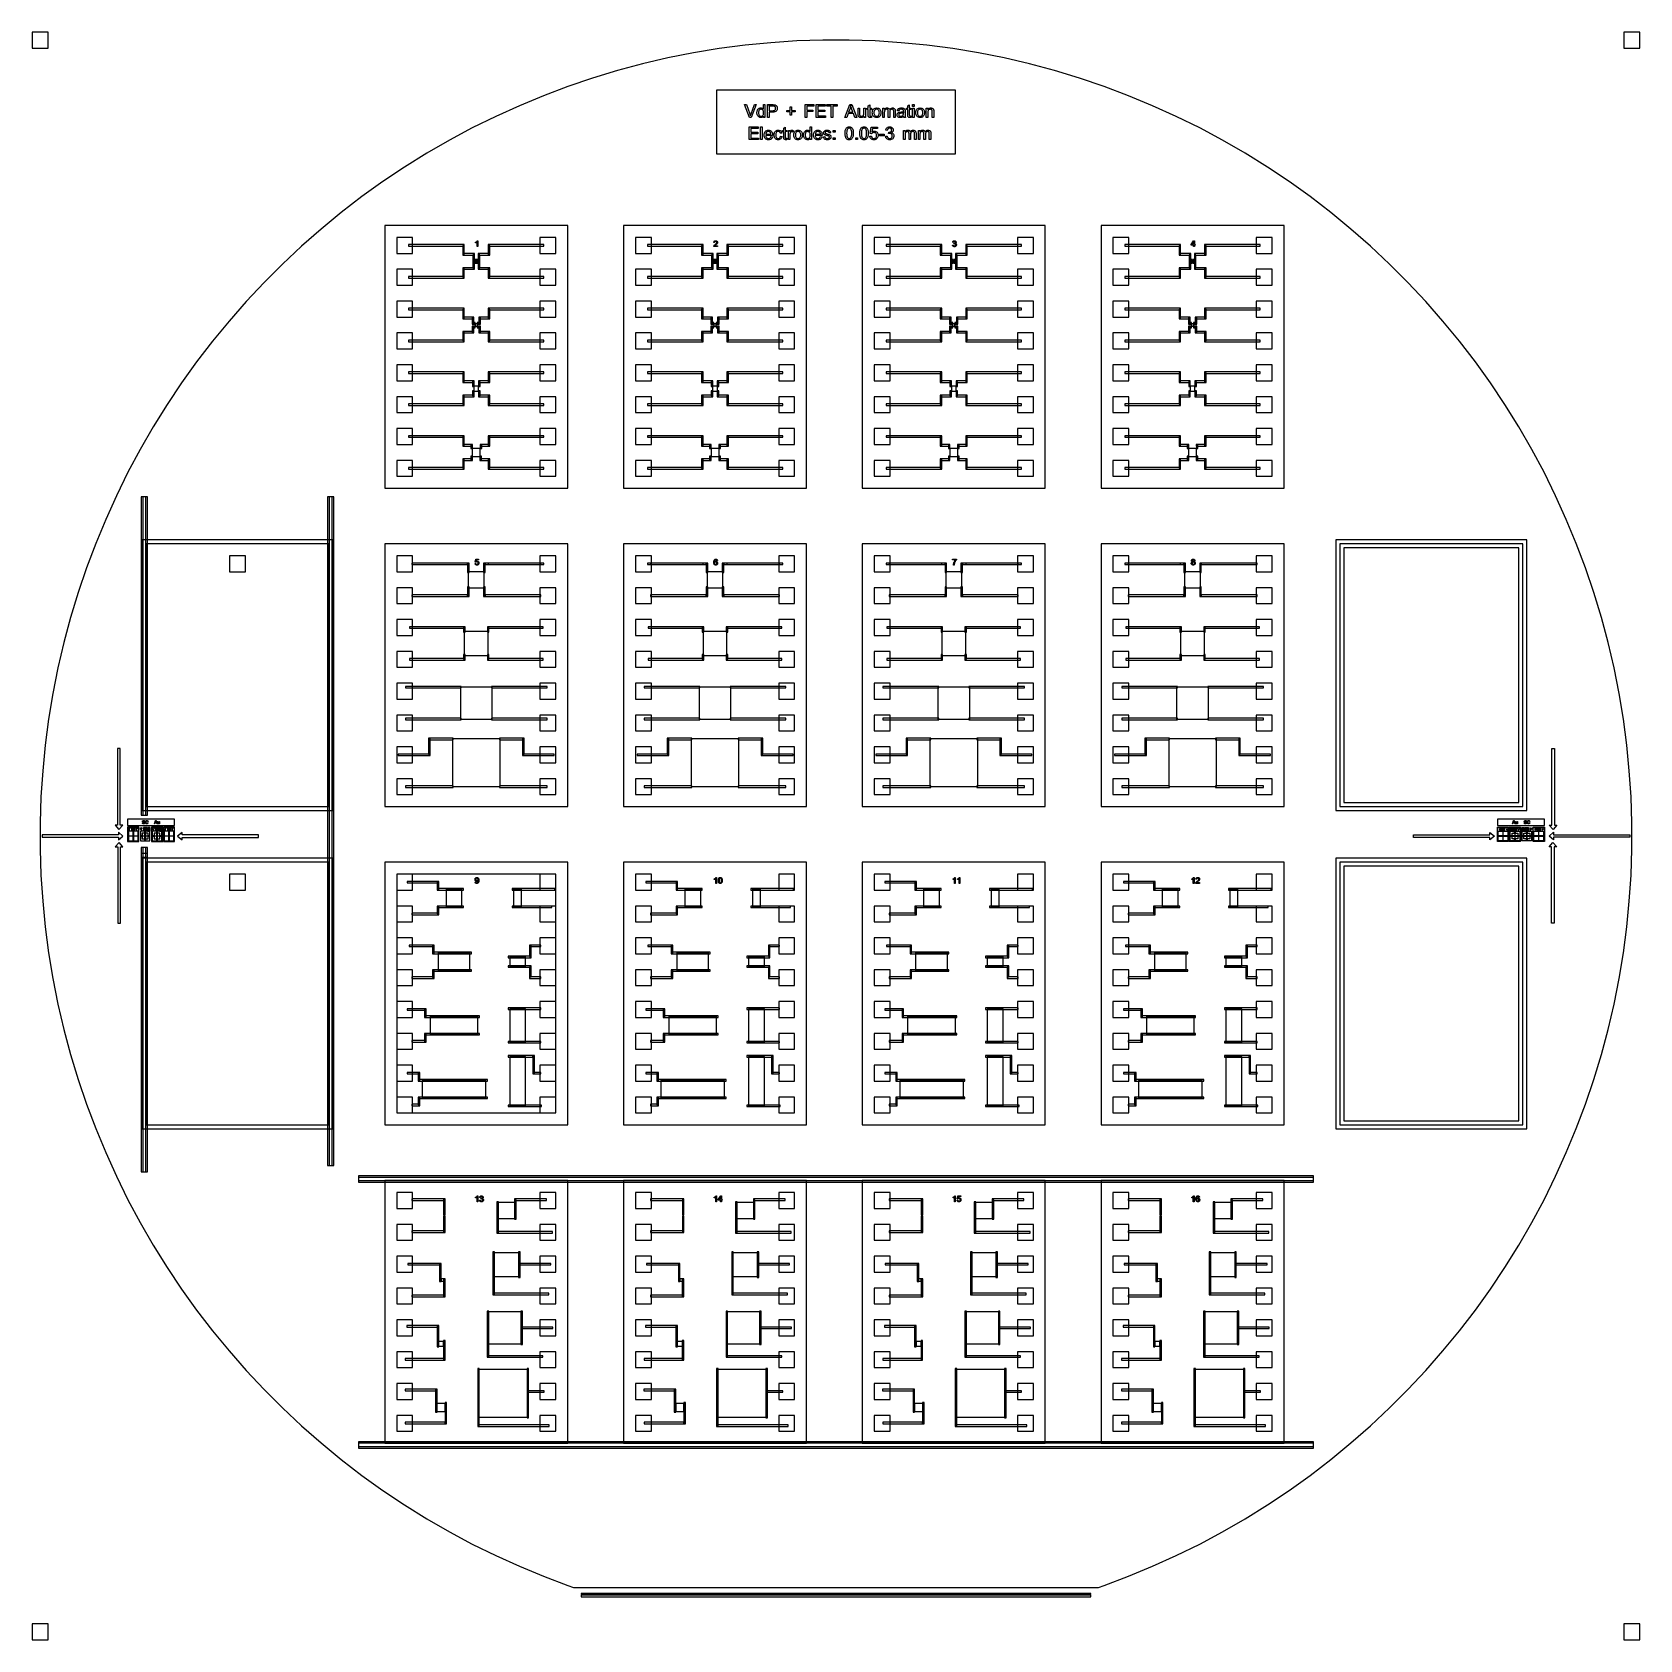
# Model space of a CAD drawing. Extents: x -50500 to 50500, y -50600 to 50400.
import ezdxf

# ---------------------------------------------------------------- set-up
doc = ezdxf.new("R2010")
doc.units = 0
for name, color, linetype in [('Alignment_Marks', 4, 'CONTINUOUS'), ('Channels', 5, 'CONTINUOUS'), ('Contacts', 6, 'CONTINUOUS'), ('Sample_Outlines', 3, 'CONTINUOUS'), ('Wafer_Outline', 2, 'CONTINUOUS')]:
    doc.layers.add(name, color=color, linetype=linetype)

# ---------------------------------------------------------------- blocks, each defined once
blk = doc.blocks.new('ASQUARE')
at = {"layer": 'Contacts', "linetype": 'CONTINUOUS'}
blk.add_lwpolyline([(-500, 500), (-500, -500), (500, -500), (500, 500), (-500, 500)], close=True, dxfattribs=at)
blk = doc.blocks.new('L')
at = {"layer": 'Channels', "linetype": 'CONTINUOUS'}
for points in [[(-16000, -47592), (-16000, -47642), (16000, -47642), (16000, -47592), (-16000, -47592)], [(-16000, -47692), (-16000, -47792), (16000, -47792), (16000, -47692), (-16000, -47692)]]:
    blk.add_lwpolyline(points, close=True, dxfattribs=at)
at = {"layer": 'Contacts', "linetype": 'CONTINUOUS'}
for points in [[(-16000, -47592), (-16000, -47642), (16000, -47642), (16000, -47592), (-16000, -47592)], [(-16000, -47692), (-16000, -47792), (16000, -47792), (16000, -47692), (-16000, -47692)]]:
    blk.add_lwpolyline(points, close=True, dxfattribs=at)
blk = doc.blocks.new('ALIGN1_4')
at = {"layer": 'Alignment_Marks', "linetype": 'CONTINUOUS'}
for points in [[(-1570, 690), (-1570, 5490), (-1730, 5490), (-1730, 690), (-1890, 690), (-1650, 410), (-1410, 690), (-1570, 690)], [(-1680, 80), (-6480, 80), (-6480, -80), (-1680, -80), (-1680, -240), (-1400, 0), (-1680, 240), (-1680, 80)], [(-1050, 300.5), (-1050, 11.5), (-761, 11.5), (-761, 300.5), (-1050, 300.5)], [(-1049.5, 443), (-1049.5, 438), (-1034.5, 438), (-1034.5, 443), (-1049.5, 443)], [(-1049.5, 413), (-1049.5, 408), (-1034.5, 408), (-1034.5, 413), (-1049.5, 413)], [(-1049.5, 403), (-1049.5, 398), (-1034.5, 398), (-1034.5, 403), (-1049.5, 403)], [(-1047.5, 505.5), (-1047.5, 490.5), (-1042.5, 490.5), (-1042.5, 505.5), (-1047.5, 505.5)], [(-1044.5, 433), (-1044.5, 418), (-1039.5, 418), (-1039.5, 433), (-1044.5, 433)], [(-1032.5, 505.5), (-1032.5, 490.5), (-1027.5, 490.5), (-1027.5, 505.5), (-1032.5, 505.5)], [(-1017.5, 505.5), (-1017.5, 490.5), (-1012.5, 490.5), (-1012.5, 505.5), (-1017.5, 505.5)], [(-1005, 393), (-1005, 388), (-985, 388), (-985, 393), (-1005, 393)], [(-1002.5, 505.5), (-1002.5, 490.5), (-997.5, 490.5), (-997.5, 505.5), (-1002.5, 505.5)], [(-1000, 453), (-1000, 448), (-985, 448), (-985, 453), (-1000, 453)], [(-1000, 438), (-1000, 433), (-985, 433), (-985, 438), (-1000, 438)], [(-1000, 423), (-1000, 418), (-985, 418), (-985, 423), (-1000, 423)], [(-1000, 408), (-1000, 403), (-985, 403), (-985, 408), (-1000, 408)], [(-1000, 378), (-1000, 373), (-985, 373), (-985, 378), (-1000, 378)], [(-1000, 363), (-1000, 358), (-985, 358), (-985, 363), (-1000, 363)], [(-1000, 348), (-1000, 343), (-985, 343), (-985, 348), (-1000, 348)], [(-1000, 333), (-1000, 328), (-985, 328), (-985, 333), (-1000, 333)], [(-987.5, 510.5), (-987.5, 490.5), (-982.5, 490.5), (-982.5, 510.5), (-987.5, 510.5)], [(-972.5, 505.5), (-972.5, 490.5), (-967.5, 490.5), (-967.5, 505.5), (-972.5, 505.5)], [(-957.5, 505.5), (-957.5, 490.5), (-952.5, 490.5), (-952.5, 505.5), (-957.5, 505.5)], [(-942.5, 505.5), (-942.5, 490.5), (-937.5, 490.5), (-937.5, 505.5), (-942.5, 505.5)], [(-927.5, 505.5), (-927.5, 490.5), (-922.5, 490.5), (-922.5, 505.5), (-927.5, 505.5)], [(-850, 525.5), (-850, 430.5), (-755, 430.5), (-755, 525.5), (-850, 525.5)], [(-850, 420.5), (-850, 325.5), (-755, 325.5), (-755, 420.5), (-850, 420.5)], [(-745, 525.5), (-745, 430.5), (-650, 430.5), (-650, 525.5), (-745, 525.5)], [(-745, 420.5), (-745, 325.5), (-650, 325.5), (-650, 420.5), (-745, 420.5)], [(-739, 300.5), (-739, 11.5), (-450, 11.5), (-450, 300.5), (-739, 300.5)], [(-594, 443), (-594, 438), (-579, 438), (-579, 443), (-594, 443)], [(-594, 413), (-594, 408), (-579, 408), (-579, 413), (-594, 413)], [(-594, 403), (-594, 398), (-579, 398), (-579, 403), (-594, 403)], [(-592, 505.5), (-592, 490.5), (-587, 490.5), (-587, 505.5), (-592, 505.5)], [(-589, 433), (-589, 418), (-584, 418), (-584, 433), (-589, 433)], [(-577, 505.5), (-577, 490.5), (-572, 490.5), (-572, 505.5), (-577, 505.5)], [(-562, 505.5), (-562, 490.5), (-557, 490.5), (-557, 505.5), (-562, 505.5)], [(-549.5, 393), (-549.5, 388), (-529.5, 388), (-529.5, 393), (-549.5, 393)], [(-547, 505.5), (-547, 490.5), (-542, 490.5), (-542, 505.5), (-547, 505.5)], [(-544.5, 453), (-544.5, 448), (-529.5, 448), (-529.5, 453), (-544.5, 453)], [(-544.5, 438), (-544.5, 433), (-529.5, 433), (-529.5, 438), (-544.5, 438)], [(-544.5, 423), (-544.5, 418), (-529.5, 418), (-529.5, 423), (-544.5, 423)], [(-544.5, 408), (-544.5, 403), (-529.5, 403), (-529.5, 408), (-544.5, 408)], [(-544.5, 378), (-544.5, 373), (-529.5, 373), (-529.5, 378), (-544.5, 378)], [(-544.5, 363), (-544.5, 358), (-529.5, 358), (-529.5, 363), (-544.5, 363)], [(-544.5, 348), (-544.5, 343), (-529.5, 343), (-529.5, 348), (-544.5, 348)], [(-544.5, 333), (-544.5, 328), (-529.5, 328), (-529.5, 333), (-544.5, 333)], [(-532, 510.5), (-532, 490.5), (-527, 490.5), (-527, 510.5), (-532, 510.5)], [(-517, 505.5), (-517, 490.5), (-512, 490.5), (-512, 505.5), (-517, 505.5)], [(-502, 505.5), (-502, 490.5), (-497, 490.5), (-497, 505.5), (-502, 505.5)], [(-487, 505.5), (-487, 490.5), (-482, 490.5), (-482, 505.5), (-487, 505.5)], [(-472, 505.5), (-472, 490.5), (-467, 490.5), (-467, 505.5), (-472, 505.5)], [(-300, 300.5), (-300, 11.5), (-11, 11.5), (-11, 300.5), (-300, 300.5)], [(-299.5, 443), (-299.5, 438), (-284.5, 438), (-284.5, 443), (-299.5, 443)], [(-299.5, 413), (-299.5, 408), (-284.5, 408), (-284.5, 413), (-299.5, 413)], [(-299.5, 403), (-299.5, 398), (-284.5, 398), (-284.5, 403), (-299.5, 403)], [(-299.5, 393), (-299.5, 388), (-284.5, 388), (-284.5, 393), (-299.5, 393)], [(-297.5, 505.5), (-297.5, 490.5), (-292.5, 490.5), (-292.5, 505.5), (-297.5, 505.5)], [(-294.5, 433), (-294.5, 418), (-289.5, 418), (-289.5, 433), (-294.5, 433)], [(-282.5, 505.5), (-282.5, 490.5), (-277.5, 490.5), (-277.5, 505.5), (-282.5, 505.5)], [(-267.5, 505.5), (-267.5, 490.5), (-262.5, 490.5), (-262.5, 505.5), (-267.5, 505.5)], [(-255, 393), (-255, 388), (-235, 388), (-235, 393), (-255, 393)], [(-252.5, 505.5), (-252.5, 490.5), (-247.5, 490.5), (-247.5, 505.5), (-252.5, 505.5)], [(-250, 453), (-250, 448), (-235, 448), (-235, 453), (-250, 453)], [(-250, 438), (-250, 433), (-235, 433), (-235, 438), (-250, 438)], [(-250, 423), (-250, 418), (-235, 418), (-235, 423), (-250, 423)], [(-250, 408), (-250, 403), (-235, 403), (-235, 408), (-250, 408)], [(-250, 378), (-250, 373), (-235, 373), (-235, 378), (-250, 378)], [(-250, 363), (-250, 358), (-235, 358), (-235, 363), (-250, 363)], [(-250, 348), (-250, 343), (-235, 343), (-235, 348), (-250, 348)], [(-250, 333), (-250, 328), (-235, 328), (-235, 333), (-250, 333)], [(-237.5, 510.5), (-237.5, 490.5), (-232.5, 490.5), (-232.5, 510.5), (-237.5, 510.5)], [(-222.5, 505.5), (-222.5, 490.5), (-217.5, 490.5), (-217.5, 505.5), (-222.5, 505.5)], [(-207.5, 505.5), (-207.5, 490.5), (-202.5, 490.5), (-202.5, 505.5), (-207.5, 505.5)], [(-192.5, 505.5), (-192.5, 490.5), (-187.5, 490.5), (-187.5, 505.5), (-192.5, 505.5)], [(-177.5, 505.5), (-177.5, 490.5), (-172.5, 490.5), (-172.5, 505.5), (-177.5, 505.5)], [(-100, 525.5), (-100, 430.5), (-5, 430.5), (-5, 525.5), (-100, 525.5)], [(-100, 420.5), (-100, 325.5), (-5, 325.5), (-5, 420.5), (-100, 420.5)], [(5, 525.5), (5, 430.5), (100, 430.5), (100, 525.5), (5, 525.5)], [(5, 420.5), (5, 325.5), (100, 325.5), (100, 420.5), (5, 420.5)], [(11, 300.5), (11, 11.5), (300, 11.5), (300, 300.5), (11, 300.5)], [(156, 443), (156, 438), (171, 438), (171, 443), (156, 443)], [(156, 413), (156, 408), (171, 408), (171, 413), (156, 413)], [(156, 403), (156, 398), (171, 398), (171, 403), (156, 403)], [(156, 393), (156, 388), (171, 388), (171, 393), (156, 393)], [(158, 505.5), (158, 490.5), (163, 490.5), (163, 505.5), (158, 505.5)], [(161, 433), (161, 418), (166, 418), (166, 433), (161, 433)], [(173, 505.5), (173, 490.5), (178, 490.5), (178, 505.5), (173, 505.5)], [(188, 505.5), (188, 490.5), (193, 490.5), (193, 505.5), (188, 505.5)], [(200.5, 393), (200.5, 388), (220.5, 388), (220.5, 393), (200.5, 393)], [(203, 505.5), (203, 490.5), (208, 490.5), (208, 505.5), (203, 505.5)], [(205.5, 453), (205.5, 448), (220.5, 448), (220.5, 453), (205.5, 453)], [(205.5, 438), (205.5, 433), (220.5, 433), (220.5, 438), (205.5, 438)], [(205.5, 423), (205.5, 418), (220.5, 418), (220.5, 423), (205.5, 423)], [(205.5, 408), (205.5, 403), (220.5, 403), (220.5, 408), (205.5, 408)], [(205.5, 378), (205.5, 373), (220.5, 373), (220.5, 378), (205.5, 378)], [(205.5, 363), (205.5, 358), (220.5, 358), (220.5, 363), (205.5, 363)], [(205.5, 348), (205.5, 343), (220.5, 343), (220.5, 348), (205.5, 348)], [(205.5, 333), (205.5, 328), (220.5, 328), (220.5, 333), (205.5, 333)], [(218, 510.5), (218, 490.5), (223, 490.5), (223, 510.5), (218, 510.5)], [(233, 505.5), (233, 490.5), (238, 490.5), (238, 505.5), (233, 505.5)], [(248, 505.5), (248, 490.5), (253, 490.5), (253, 505.5), (248, 505.5)], [(263, 505.5), (263, 490.5), (268, 490.5), (268, 505.5), (263, 505.5)], [(278, 505.5), (278, 490.5), (283, 490.5), (283, 505.5), (278, 505.5)], [(450, 300.5), (450, 11.5), (739, 11.5), (739, 300.5), (450, 300.5)], [(450.5, 443), (450.5, 438), (465.5, 438), (465.5, 443), (450.5, 443)], [(450.5, 413), (450.5, 408), (465.5, 408), (465.5, 413), (450.5, 413)], [(450.5, 403), (450.5, 398), (465.5, 398), (465.5, 403), (450.5, 403)], [(450.5, 393), (450.5, 388), (465.5, 388), (465.5, 393), (450.5, 393)], [(450.5, 383), (450.5, 378), (465.5, 378), (465.5, 383), (450.5, 383)], [(452.5, 505.5), (452.5, 490.5), (457.5, 490.5), (457.5, 505.5), (452.5, 505.5)], [(455.5, 433), (455.5, 418), (460.5, 418), (460.5, 433), (455.5, 433)], [(467.5, 505.5), (467.5, 490.5), (472.5, 490.5), (472.5, 505.5), (467.5, 505.5)], [(482.5, 505.5), (482.5, 490.5), (487.5, 490.5), (487.5, 505.5), (482.5, 505.5)], [(495, 393), (495, 388), (515, 388), (515, 393), (495, 393)], [(497.5, 505.5), (497.5, 490.5), (502.5, 490.5), (502.5, 505.5), (497.5, 505.5)], [(500, 453), (500, 448), (515, 448), (515, 453), (500, 453)], [(500, 438), (500, 433), (515, 433), (515, 438), (500, 438)], [(500, 423), (500, 418), (515, 418), (515, 423), (500, 423)], [(500, 408), (500, 403), (515, 403), (515, 408), (500, 408)], [(500, 378), (500, 373), (515, 373), (515, 378), (500, 378)], [(500, 363), (500, 358), (515, 358), (515, 363), (500, 363)], [(500, 348), (500, 343), (515, 343), (515, 348), (500, 348)], [(500, 333), (500, 328), (515, 328), (515, 333), (500, 333)], [(512.5, 510.5), (512.5, 490.5), (517.5, 490.5), (517.5, 510.5), (512.5, 510.5)], [(527.5, 505.5), (527.5, 490.5), (532.5, 490.5), (532.5, 505.5), (527.5, 505.5)], [(542.5, 505.5), (542.5, 490.5), (547.5, 490.5), (547.5, 505.5), (542.5, 505.5)], [(557.5, 505.5), (557.5, 490.5), (562.5, 490.5), (562.5, 505.5), (557.5, 505.5)], [(572.5, 505.5), (572.5, 490.5), (577.5, 490.5), (577.5, 505.5), (572.5, 505.5)], [(650, 525.5), (650, 430.5), (745, 430.5), (745, 525.5), (650, 525.5)], [(650, 420.5), (650, 325.5), (745, 325.5), (745, 420.5), (650, 420.5)], [(755, 525.5), (755, 430.5), (850, 430.5), (850, 525.5), (755, 525.5)], [(755, 420.5), (755, 325.5), (850, 325.5), (850, 420.5), (755, 420.5)], [(761, 300.5), (761, 11.5), (1050, 11.5), (1050, 300.5), (761, 300.5)], [(906, 443), (906, 438), (921, 438), (921, 443), (906, 443)], [(906, 413), (906, 408), (921, 408), (921, 413), (906, 413)], [(906, 403), (906, 398), (921, 398), (921, 403), (906, 403)], [(906, 393), (906, 388), (921, 388), (921, 393), (906, 393)], [(906, 383), (906, 378), (921, 378), (921, 383), (906, 383)], [(908, 505.5), (908, 490.5), (913, 490.5), (913, 505.5), (908, 505.5)], [(911, 433), (911, 418), (916, 418), (916, 433), (911, 433)], [(923, 505.5), (923, 490.5), (928, 490.5), (928, 505.5), (923, 505.5)], [(938, 505.5), (938, 490.5), (943, 490.5), (943, 505.5), (938, 505.5)], [(950.5, 393), (950.5, 388), (970.5, 388), (970.5, 393), (950.5, 393)], [(953, 505.5), (953, 490.5), (958, 490.5), (958, 505.5), (953, 505.5)], [(955.5, 453), (955.5, 448), (970.5, 448), (970.5, 453), (955.5, 453)], [(955.5, 438), (955.5, 433), (970.5, 433), (970.5, 438), (955.5, 438)], [(955.5, 423), (955.5, 418), (970.5, 418), (970.5, 423), (955.5, 423)], [(955.5, 408), (955.5, 403), (970.5, 403), (970.5, 408), (955.5, 408)], [(955.5, 378), (955.5, 373), (970.5, 373), (970.5, 378), (955.5, 378)], [(955.5, 363), (955.5, 358), (970.5, 358), (970.5, 363), (955.5, 363)], [(955.5, 348), (955.5, 343), (970.5, 343), (970.5, 348), (955.5, 348)], [(955.5, 333), (955.5, 328), (970.5, 328), (970.5, 333), (955.5, 333)], [(968, 510.5), (968, 490.5), (973, 490.5), (973, 510.5), (968, 510.5)], [(983, 505.5), (983, 490.5), (988, 490.5), (988, 505.5), (983, 505.5)], [(998, 505.5), (998, 490.5), (1003, 490.5), (1003, 505.5), (998, 505.5)], [(1013, 505.5), (1013, 490.5), (1018, 490.5), (1018, 505.5), (1013, 505.5)], [(1028, 505.5), (1028, 490.5), (1033, 490.5), (1033, 505.5), (1028, 505.5)], [(1200, 300.5), (1200, 11.5), (1489, 11.5), (1489, 300.5), (1200, 300.5)], [(1200.5, 443), (1200.5, 438), (1215.5, 438), (1215.5, 443), (1200.5, 443)], [(1200.5, 413), (1200.5, 408), (1215.5, 408), (1215.5, 413), (1200.5, 413)], [(1200.5, 403), (1200.5, 398), (1215.5, 398), (1215.5, 403), (1200.5, 403)], [(1200.5, 393), (1200.5, 388), (1215.5, 388), (1215.5, 393), (1200.5, 393)], [(1200.5, 383), (1200.5, 378), (1215.5, 378), (1215.5, 383), (1200.5, 383)], [(1200.5, 373), (1200.5, 368), (1215.5, 368), (1215.5, 373), (1200.5, 373)], [(1202.5, 505.5), (1202.5, 490.5), (1207.5, 490.5), (1207.5, 505.5), (1202.5, 505.5)], [(1205.5, 433), (1205.5, 418), (1210.5, 418), (1210.5, 433), (1205.5, 433)], [(1217.5, 505.5), (1217.5, 490.5), (1222.5, 490.5), (1222.5, 505.5), (1217.5, 505.5)], [(1232.5, 505.5), (1232.5, 490.5), (1237.5, 490.5), (1237.5, 505.5), (1232.5, 505.5)], [(1245, 393), (1245, 388), (1265, 388), (1265, 393), (1245, 393)], [(1247.5, 505.5), (1247.5, 490.5), (1252.5, 490.5), (1252.5, 505.5), (1247.5, 505.5)], [(1250, 453), (1250, 448), (1265, 448), (1265, 453), (1250, 453)], [(1250, 438), (1250, 433), (1265, 433), (1265, 438), (1250, 438)], [(1250, 423), (1250, 418), (1265, 418), (1265, 423), (1250, 423)], [(1250, 408), (1250, 403), (1265, 403), (1265, 408), (1250, 408)], [(1250, 378), (1250, 373), (1265, 373), (1265, 378), (1250, 378)], [(1250, 363), (1250, 358), (1265, 358), (1265, 363), (1250, 363)], [(1250, 348), (1250, 343), (1265, 343), (1265, 348), (1250, 348)], [(1250, 333), (1250, 328), (1265, 328), (1265, 333), (1250, 333)], [(1262.5, 510.5), (1262.5, 490.5), (1267.5, 490.5), (1267.5, 510.5), (1262.5, 510.5)], [(1277.5, 505.5), (1277.5, 490.5), (1282.5, 490.5), (1282.5, 505.5), (1277.5, 505.5)], [(1292.5, 505.5), (1292.5, 490.5), (1297.5, 490.5), (1297.5, 505.5), (1292.5, 505.5)], [(1307.5, 505.5), (1307.5, 490.5), (1312.5, 490.5), (1312.5, 505.5), (1307.5, 505.5)], [(1322.5, 505.5), (1322.5, 490.5), (1327.5, 490.5), (1327.5, 505.5), (1322.5, 505.5)], [(1400, 525.5), (1400, 430.5), (1495, 430.5), (1495, 525.5), (1400, 525.5)], [(1400, 420.5), (1400, 325.5), (1495, 325.5), (1495, 420.5), (1400, 420.5)], [(1505, 525.5), (1505, 430.5), (1600, 430.5), (1600, 525.5), (1505, 525.5)], [(1505, 420.5), (1505, 325.5), (1600, 325.5), (1600, 420.5), (1505, 420.5)], [(1511, 300.5), (1511, 11.5), (1800, 11.5), (1800, 300.5), (1511, 300.5)], [(1656, 443), (1656, 438), (1671, 438), (1671, 443), (1656, 443)], [(1656, 413), (1656, 408), (1671, 408), (1671, 413), (1656, 413)], [(1656, 403), (1656, 398), (1671, 398), (1671, 403), (1656, 403)], [(1656, 393), (1656, 388), (1671, 388), (1671, 393), (1656, 393)], [(1656, 383), (1656, 378), (1671, 378), (1671, 383), (1656, 383)], [(1656, 373), (1656, 368), (1671, 368), (1671, 373), (1656, 373)], [(1658, 505.5), (1658, 490.5), (1663, 490.5), (1663, 505.5), (1658, 505.5)], [(1661, 433), (1661, 418), (1666, 418), (1666, 433), (1661, 433)], [(1673, 505.5), (1673, 490.5), (1678, 490.5), (1678, 505.5), (1673, 505.5)], [(1688, 505.5), (1688, 490.5), (1693, 490.5), (1693, 505.5), (1688, 505.5)], [(1700.5, 393), (1700.5, 388), (1720.5, 388), (1720.5, 393), (1700.5, 393)], [(1703, 505.5), (1703, 490.5), (1708, 490.5), (1708, 505.5), (1703, 505.5)], [(1705.5, 453), (1705.5, 448), (1720.5, 448), (1720.5, 453), (1705.5, 453)], [(1705.5, 438), (1705.5, 433), (1720.5, 433), (1720.5, 438), (1705.5, 438)], [(1705.5, 423), (1705.5, 418), (1720.5, 418), (1720.5, 423), (1705.5, 423)], [(1705.5, 408), (1705.5, 403), (1720.5, 403), (1720.5, 408), (1705.5, 408)], [(1705.5, 378), (1705.5, 373), (1720.5, 373), (1720.5, 378), (1705.5, 378)], [(1705.5, 363), (1705.5, 358), (1720.5, 358), (1720.5, 363), (1705.5, 363)], [(1705.5, 348), (1705.5, 343), (1720.5, 343), (1720.5, 348), (1705.5, 348)], [(1705.5, 333), (1705.5, 328), (1720.5, 328), (1720.5, 333), (1705.5, 333)], [(1718, 510.5), (1718, 490.5), (1723, 490.5), (1723, 510.5), (1718, 510.5)], [(1733, 505.5), (1733, 490.5), (1738, 490.5), (1738, 505.5), (1733, 505.5)], [(1748, 505.5), (1748, 490.5), (1753, 490.5), (1753, 505.5), (1748, 505.5)], [(1763, 505.5), (1763, 490.5), (1768, 490.5), (1768, 505.5), (1763, 505.5)], [(1778, 505.5), (1778, 490.5), (1783, 490.5), (1783, 505.5), (1778, 505.5)], [(2320, -90), (7120, -90), (7120, 70), (2320, 70), (2320, 230), (2040, -10), (2320, -250), (2320, -90)], [(-1720, -680), (-1720, -5480), (-1560, -5480), (-1560, -680), (-1400, -680), (-1640, -400), (-1880, -680), (-1720, -680)], [(-1050, -10.5), (-1050, -299.5), (-761, -299.5), (-761, -10.5), (-1050, -10.5)], [(-739, -10.5), (-739, -299.5), (-450, -299.5), (-450, -10.5), (-739, -10.5)], [(-300, -10.5), (-300, -299.5), (-11, -299.5), (-11, -10.5), (-300, -10.5)], [(11, -10.5), (11, -299.5), (300, -299.5), (300, -10.5), (11, -10.5)], [(450, -10.5), (450, -299.5), (739, -299.5), (739, -10.5), (450, -10.5)], [(761, -10.5), (761, -299.5), (1050, -299.5), (1050, -10.5), (761, -10.5)], [(1200, -10.5), (1200, -299.5), (1489, -299.5), (1489, -10.5), (1200, -10.5)], [(1511, -10.5), (1511, -299.5), (1800, -299.5), (1800, -10.5), (1511, -10.5)]]:
    blk.add_lwpolyline(points, close=True, dxfattribs=at)
at = {"layer": 'Channels', "linetype": 'CONTINUOUS'}
for points in [[(-1570, 690), (-1570, 5490), (-1730, 5490), (-1730, 690), (-1890, 690), (-1650, 410), (-1410, 690), (-1570, 690)], [(-1680, 80), (-6480, 80), (-6480, -80), (-1680, -80), (-1680, -240), (-1400, 0), (-1680, 240), (-1680, 80)], [(-1100, -350), (-400, -350), (-400, 550), (-1100, 550), (-1100, -350)], [(-300, 11.5), (-300, -10.5), (-280, -10.5), (-280, 11.5), (-300, 11.5)], [(-299.5, 490.5), (-299.5, 475.5), (-294.5, 475.5), (-294.5, 490.5), (-299.5, 490.5)], [(-299.5, 413), (-299.5, 408), (-284.5, 408), (-284.5, 413), (-299.5, 413)], [(-299.5, 403), (-299.5, 398), (-284.5, 398), (-284.5, 403), (-299.5, 403)], [(-299.5, 393), (-299.5, 388), (-284.5, 388), (-284.5, 393), (-299.5, 393)], [(-284, 490.5), (-284, 475.5), (-279, 475.5), (-279, 490.5), (-284, 490.5)], [(-280, 13.5), (-280, -12.5), (-260, -12.5), (-260, 13.5), (-280, 13.5)], [(-268.5, 490.5), (-268.5, 475.5), (-263.5, 475.5), (-263.5, 490.5), (-268.5, 490.5)], [(-260, 15.5), (-260, -14.5), (-240, -14.5), (-240, 15.5), (-260, 15.5)], [(-253, 490.5), (-253, 475.5), (-248, 475.5), (-248, 490.5), (-253, 490.5)], [(-240, 17.5), (-240, -16.5), (-220, -16.5), (-220, 17.5), (-240, 17.5)], [(-237.5, 490.5), (-237.5, 470.5), (-232.5, 470.5), (-232.5, 490.5), (-237.5, 490.5)], [(-235, 455), (-235, 450), (-220, 450), (-220, 455), (-235, 455)], [(-235, 439.5), (-235, 434.5), (-220, 434.5), (-220, 439.5), (-235, 439.5)], [(-235, 424), (-235, 419), (-220, 419), (-220, 424), (-235, 424)], [(-235, 408.5), (-235, 403.5), (-220, 403.5), (-220, 408.5), (-235, 408.5)], [(-235, 393), (-235, 388), (-215, 388), (-215, 393), (-235, 393)], [(-235, 377.5), (-235, 372.5), (-220, 372.5), (-220, 377.5), (-235, 377.5)], [(-235, 362), (-235, 357), (-220, 357), (-220, 362), (-235, 362)], [(-235, 346.5), (-235, 341.5), (-220, 341.5), (-220, 346.5), (-235, 346.5)], [(-235, 331), (-235, 326), (-220, 326), (-220, 331), (-235, 331)], [(-222, 490.5), (-222, 475.5), (-217, 475.5), (-217, 490.5), (-222, 490.5)], [(-220, 19.5), (-220, -18.5), (-200, -18.5), (-200, 19.5), (-220, 19.5)], [(-206.5, 490.5), (-206.5, 475.5), (-201.5, 475.5), (-201.5, 490.5), (-206.5, 490.5)], [(-200, 21.5), (-200, -20.5), (-180, -20.5), (-180, 21.5), (-200, 21.5)], [(-191, 490.5), (-191, 475.5), (-186, 475.5), (-186, 490.5), (-191, 490.5)], [(-180, 180.5), (-180, -179.5), (180, -179.5), (180, 180.5), (-180, 180.5)], [(-175.5, 490.5), (-175.5, 475.5), (-170.5, 475.5), (-170.5, 490.5), (-175.5, 490.5)], [(-100, 430.5), (-100, 420.5), (-85, 420.5), (-85, 430.5), (-100, 430.5)], [(-85, 431.5), (-85, 419.5), (-70, 419.5), (-70, 431.5), (-85, 431.5)], [(-70, 432.5), (-70, 418.5), (-55, 418.5), (-55, 432.5), (-70, 432.5)], [(-55, 433.5), (-55, 417.5), (-40, 417.5), (-40, 433.5), (-55, 433.5)], [(-40, 465.5), (-40, 385.5), (40, 385.5), (40, 465.5), (-40, 465.5)], [(-21, 200.5), (-21, 180.5), (21, 180.5), (21, 200.5), (-21, 200.5)], [(-19, 220.5), (-19, 200.5), (19, 200.5), (19, 220.5), (-19, 220.5)], [(-17, 240.5), (-17, 220.5), (17, 220.5), (17, 240.5), (-17, 240.5)], [(-15, 260.5), (-15, 240.5), (15, 240.5), (15, 260.5), (-15, 260.5)], [(-13, 280.5), (-13, 260.5), (13, 260.5), (13, 280.5), (-13, 280.5)], [(-11, 300.5), (-11, 280.5), (11, 280.5), (11, 300.5), (-11, 300.5)], [(-8, 480.5), (-8, 465.5), (8, 465.5), (8, 480.5), (-8, 480.5)], [(-8, 385.5), (-8, 370.5), (8, 370.5), (8, 385.5), (-8, 385.5)], [(-7, 495.5), (-7, 480.5), (7, 480.5), (7, 495.5), (-7, 495.5)], [(-7, 370.5), (-7, 355.5), (7, 355.5), (7, 370.5), (-7, 370.5)], [(-6, 510.5), (-6, 495.5), (6, 495.5), (6, 510.5), (-6, 510.5)], [(-6, 355.5), (-6, 340.5), (6, 340.5), (6, 355.5), (-6, 355.5)], [(-5, 525.5), (-5, 510.5), (5, 510.5), (5, 525.5), (-5, 525.5)], [(-5, 340.5), (-5, 325.5), (5, 325.5), (5, 340.5), (-5, 340.5)], [(40, 433.5), (40, 417.5), (55, 417.5), (55, 433.5), (40, 433.5)], [(55, 432.5), (55, 418.5), (70, 418.5), (70, 432.5), (55, 432.5)], [(70, 431.5), (70, 419.5), (85, 419.5), (85, 431.5), (70, 431.5)], [(85, 430.5), (85, 420.5), (100, 420.5), (100, 430.5), (85, 430.5)], [(141, 525.5), (141, 311), (156, 311), (156, 525.5), (141, 525.5)], [(156, 525.5), (156, 490.5), (285, 490.5), (285, 525.5), (156, 525.5)], [(156, 475.5), (156, 413), (207.5, 413), (207.5, 475.5), (156, 475.5)], [(156, 408), (156, 403), (171, 403), (171, 408), (156, 408)], [(156, 398), (156, 393), (171, 393), (171, 398), (156, 398)], [(156, 388), (156, 383), (171, 383), (171, 388), (156, 388)], [(156, 383), (156, 326), (171, 326), (171, 383), (156, 383)], [(156, 326), (156, 311), (285, 311), (285, 326), (156, 326)], [(161, 490.5), (161, 475.5), (171.5, 475.5), (171.5, 490.5), (161, 490.5)], [(171, 413), (171, 326), (207.5, 326), (207.5, 413), (171, 413)], [(176.5, 490.5), (176.5, 475.5), (187, 475.5), (187, 490.5), (176.5, 490.5)], [(180, 21.5), (180, -20.5), (200, -20.5), (200, 21.5), (180, 21.5)], [(192, 490.5), (192, 475.5), (202.5, 475.5), (202.5, 490.5), (192, 490.5)], [(200, 19.5), (200, -18.5), (220, -18.5), (220, 19.5), (200, 19.5)], [(207.5, 490.5), (207.5, 475.5), (218, 475.5), (218, 490.5), (207.5, 490.5)], [(207.5, 475.5), (207.5, 470.5), (218, 470.5), (218, 475.5), (207.5, 475.5)], [(207.5, 470.5), (207.5, 455), (223, 455), (223, 470.5), (207.5, 470.5)], [(207.5, 455), (207.5, 326), (220.5, 326), (220.5, 455), (207.5, 455)], [(220, 17.5), (220, -16.5), (240, -16.5), (240, 17.5), (220, 17.5)], [(220.5, 450), (220.5, 439.5), (235.5, 439.5), (235.5, 450), (220.5, 450)], [(220.5, 434.5), (220.5, 424), (235.5, 424), (235.5, 434.5), (220.5, 434.5)], [(220.5, 419), (220.5, 408.5), (235.5, 408.5), (235.5, 419), (220.5, 419)], [(220.5, 403.5), (220.5, 393), (235.5, 393), (235.5, 403.5), (220.5, 403.5)], [(220.5, 388), (220.5, 377.5), (235.5, 377.5), (235.5, 388), (220.5, 388)], [(220.5, 372.5), (220.5, 362), (235.5, 362), (235.5, 372.5), (220.5, 372.5)], [(220.5, 357), (220.5, 346.5), (235.5, 346.5), (235.5, 357), (220.5, 357)], [(220.5, 341.5), (220.5, 331), (235.5, 331), (235.5, 341.5), (220.5, 341.5)], [(223, 490.5), (223, 475.5), (233.5, 475.5), (233.5, 490.5), (223, 490.5)], [(223, 475.5), (223, 455), (285, 455), (285, 475.5), (223, 475.5)], [(235.5, 455), (235.5, 393), (285, 393), (285, 455), (235.5, 455)], [(235.5, 388), (235.5, 326), (285, 326), (285, 388), (235.5, 388)], [(238.5, 490.5), (238.5, 475.5), (249, 475.5), (249, 490.5), (238.5, 490.5)], [(240, 15.5), (240, -14.5), (260, -14.5), (260, 15.5), (240, 15.5)], [(240.5, 393), (240.5, 388), (285, 388), (285, 393), (240.5, 393)], [(254, 490.5), (254, 475.5), (264.5, 475.5), (264.5, 490.5), (254, 490.5)], [(260, 13.5), (260, -12.5), (280, -12.5), (280, 13.5), (260, 13.5)], [(269.5, 490.5), (269.5, 475.5), (280, 475.5), (280, 490.5), (269.5, 490.5)], [(280, 11.5), (280, -10.5), (300, -10.5), (300, 11.5), (280, 11.5)], [(285, 525.5), (285, 311), (300, 311), (300, 525.5), (285, 525.5)], [(400, -350), (1100, -350), (1100, 550), (400, 550), (400, -350)], [(1150, -350), (1850, -350), (1850, 550), (1150, 550), (1150, -350)], [(2320, -90), (7120, -90), (7120, 70), (2320, 70), (2320, 230), (2040, -10), (2320, -250), (2320, -90)], [(-1720, -680), (-1720, -5480), (-1560, -5480), (-1560, -680), (-1400, -680), (-1640, -400), (-1880, -680), (-1720, -680)], [(-21, -179.5), (-21, -199.5), (21, -199.5), (21, -179.5), (-21, -179.5)], [(-19, -199.5), (-19, -219.5), (19, -219.5), (19, -199.5), (-19, -199.5)], [(-17, -219.5), (-17, -239.5), (17, -239.5), (17, -219.5), (-17, -219.5)], [(-15, -239.5), (-15, -259.5), (15, -259.5), (15, -239.5), (-15, -239.5)], [(-13, -259.5), (-13, -279.5), (13, -279.5), (13, -259.5), (-13, -259.5)], [(-11, -279.5), (-11, -299.5), (11, -299.5), (11, -279.5), (-11, -279.5)]]:
    blk.add_lwpolyline(points, close=True, dxfattribs=at)
at = {"layer": 'Contacts', "linetype": 'CONTINUOUS'}
for points in [[(-1570, 690), (-1570, 5490), (-1730, 5490), (-1730, 690), (-1890, 690), (-1650, 410), (-1410, 690), (-1570, 690)], [(-1680, 80), (-6480, 80), (-6480, -80), (-1680, -80), (-1680, -240), (-1400, 0), (-1680, 240), (-1680, 80)], [(450, 11.5), (450, -10.5), (470, -10.5), (470, 11.5), (450, 11.5)], [(450.5, 490.5), (450.5, 475.5), (455.5, 475.5), (455.5, 490.5), (450.5, 490.5)], [(450.5, 413), (450.5, 408), (465.5, 408), (465.5, 413), (450.5, 413)], [(450.5, 403), (450.5, 398), (465.5, 398), (465.5, 403), (450.5, 403)], [(450.5, 393), (450.5, 388), (465.5, 388), (465.5, 393), (450.5, 393)], [(450.5, 383), (450.5, 378), (465.5, 378), (465.5, 383), (450.5, 383)], [(466, 490.5), (466, 475.5), (471, 475.5), (471, 490.5), (466, 490.5)], [(470, 13.5), (470, -12.5), (490, -12.5), (490, 13.5), (470, 13.5)], [(481.5, 490.5), (481.5, 475.5), (486.5, 475.5), (486.5, 490.5), (481.5, 490.5)], [(490, 15.5), (490, -14.5), (510, -14.5), (510, 15.5), (490, 15.5)], [(497, 490.5), (497, 475.5), (502, 475.5), (502, 490.5), (497, 490.5)], [(510, 17.5), (510, -16.5), (530, -16.5), (530, 17.5), (510, 17.5)], [(512.5, 490.5), (512.5, 470.5), (517.5, 470.5), (517.5, 490.5), (512.5, 490.5)], [(515, 455), (515, 450), (530, 450), (530, 455), (515, 455)], [(515, 439.5), (515, 434.5), (530, 434.5), (530, 439.5), (515, 439.5)], [(515, 424), (515, 419), (530, 419), (530, 424), (515, 424)], [(515, 408.5), (515, 403.5), (530, 403.5), (530, 408.5), (515, 408.5)], [(515, 393), (515, 388), (535, 388), (535, 393), (515, 393)], [(515, 377.5), (515, 372.5), (530, 372.5), (530, 377.5), (515, 377.5)], [(515, 362), (515, 357), (530, 357), (530, 362), (515, 362)], [(515, 346.5), (515, 341.5), (530, 341.5), (530, 346.5), (515, 346.5)], [(515, 331), (515, 326), (530, 326), (530, 331), (515, 331)], [(528, 490.5), (528, 475.5), (533, 475.5), (533, 490.5), (528, 490.5)], [(530, 19.5), (530, -18.5), (550, -18.5), (550, 19.5), (530, 19.5)], [(543.5, 490.5), (543.5, 475.5), (548.5, 475.5), (548.5, 490.5), (543.5, 490.5)], [(550, 21.5), (550, -20.5), (570, -20.5), (570, 21.5), (550, 21.5)], [(559, 490.5), (559, 475.5), (564, 475.5), (564, 490.5), (559, 490.5)], [(570, 180.5), (570, -179.5), (930, -179.5), (930, 180.5), (570, 180.5)], [(574.5, 490.5), (574.5, 475.5), (579.5, 475.5), (579.5, 490.5), (574.5, 490.5)], [(650, 430.5), (650, 420.5), (665, 420.5), (665, 430.5), (650, 430.5)], [(665, 431.5), (665, 419.5), (680, 419.5), (680, 431.5), (665, 431.5)], [(680, 432.5), (680, 418.5), (695, 418.5), (695, 432.5), (680, 432.5)], [(695, 433.5), (695, 417.5), (710, 417.5), (710, 433.5), (695, 433.5)], [(710, 465.5), (710, 385.5), (790, 385.5), (790, 465.5), (710, 465.5)], [(729, 200.5), (729, 180.5), (771, 180.5), (771, 200.5), (729, 200.5)], [(731, 220.5), (731, 200.5), (769, 200.5), (769, 220.5), (731, 220.5)], [(733, 240.5), (733, 220.5), (767, 220.5), (767, 240.5), (733, 240.5)], [(735, 260.5), (735, 240.5), (765, 240.5), (765, 260.5), (735, 260.5)], [(737, 280.5), (737, 260.5), (763, 260.5), (763, 280.5), (737, 280.5)], [(739, 300.5), (739, 280.5), (761, 280.5), (761, 300.5), (739, 300.5)], [(742, 480.5), (742, 465.5), (758, 465.5), (758, 480.5), (742, 480.5)], [(742, 385.5), (742, 370.5), (758, 370.5), (758, 385.5), (742, 385.5)], [(743, 495.5), (743, 480.5), (757, 480.5), (757, 495.5), (743, 495.5)], [(743, 370.5), (743, 355.5), (757, 355.5), (757, 370.5), (743, 370.5)], [(744, 510.5), (744, 495.5), (756, 495.5), (756, 510.5), (744, 510.5)], [(744, 355.5), (744, 340.5), (756, 340.5), (756, 355.5), (744, 355.5)], [(745, 525.5), (745, 510.5), (755, 510.5), (755, 525.5), (745, 525.5)], [(745, 340.5), (745, 325.5), (755, 325.5), (755, 340.5), (745, 340.5)], [(790, 433.5), (790, 417.5), (805, 417.5), (805, 433.5), (790, 433.5)], [(805, 432.5), (805, 418.5), (820, 418.5), (820, 432.5), (805, 432.5)], [(820, 431.5), (820, 419.5), (835, 419.5), (835, 431.5), (820, 431.5)], [(835, 430.5), (835, 420.5), (850, 420.5), (850, 430.5), (835, 430.5)], [(891, 525.5), (891, 311), (906, 311), (906, 525.5), (891, 525.5)], [(906, 525.5), (906, 490.5), (1035, 490.5), (1035, 525.5), (906, 525.5)], [(906, 475.5), (906, 413), (957.5, 413), (957.5, 475.5), (906, 475.5)], [(906, 408), (906, 403), (921, 403), (921, 408), (906, 408)], [(906, 398), (906, 393), (921, 393), (921, 398), (906, 398)], [(906, 388), (906, 383), (921, 383), (921, 388), (906, 388)], [(906, 378), (906, 373), (921, 373), (921, 378), (906, 378)], [(906, 373), (906, 326), (921, 326), (921, 373), (906, 373)], [(906, 326), (906, 311), (1035, 311), (1035, 326), (906, 326)], [(911, 490.5), (911, 475.5), (921.5, 475.5), (921.5, 490.5), (911, 490.5)], [(921, 413), (921, 326), (957.5, 326), (957.5, 413), (921, 413)], [(926.5, 490.5), (926.5, 475.5), (937, 475.5), (937, 490.5), (926.5, 490.5)], [(930, 21.5), (930, -20.5), (950, -20.5), (950, 21.5), (930, 21.5)], [(942, 490.5), (942, 475.5), (952.5, 475.5), (952.5, 490.5), (942, 490.5)], [(950, 19.5), (950, -18.5), (970, -18.5), (970, 19.5), (950, 19.5)], [(957.5, 490.5), (957.5, 475.5), (968, 475.5), (968, 490.5), (957.5, 490.5)], [(957.5, 475.5), (957.5, 470.5), (968, 470.5), (968, 475.5), (957.5, 475.5)], [(957.5, 470.5), (957.5, 455), (973, 455), (973, 470.5), (957.5, 470.5)], [(957.5, 455), (957.5, 326), (970.5, 326), (970.5, 455), (957.5, 455)], [(970, 17.5), (970, -16.5), (990, -16.5), (990, 17.5), (970, 17.5)], [(970.5, 450), (970.5, 439.5), (985.5, 439.5), (985.5, 450), (970.5, 450)], [(970.5, 434.5), (970.5, 424), (985.5, 424), (985.5, 434.5), (970.5, 434.5)], [(970.5, 419), (970.5, 408.5), (985.5, 408.5), (985.5, 419), (970.5, 419)], [(970.5, 403.5), (970.5, 393), (985.5, 393), (985.5, 403.5), (970.5, 403.5)], [(970.5, 388), (970.5, 377.5), (985.5, 377.5), (985.5, 388), (970.5, 388)], [(970.5, 372.5), (970.5, 362), (985.5, 362), (985.5, 372.5), (970.5, 372.5)], [(970.5, 357), (970.5, 346.5), (985.5, 346.5), (985.5, 357), (970.5, 357)], [(970.5, 341.5), (970.5, 331), (985.5, 331), (985.5, 341.5), (970.5, 341.5)], [(973, 490.5), (973, 475.5), (983.5, 475.5), (983.5, 490.5), (973, 490.5)], [(973, 475.5), (973, 455), (1035, 455), (1035, 475.5), (973, 475.5)], [(985.5, 455), (985.5, 393), (1035, 393), (1035, 455), (985.5, 455)], [(985.5, 388), (985.5, 326), (1035, 326), (1035, 388), (985.5, 388)], [(988.5, 490.5), (988.5, 475.5), (999, 475.5), (999, 490.5), (988.5, 490.5)], [(990, 15.5), (990, -14.5), (1010, -14.5), (1010, 15.5), (990, 15.5)], [(990.5, 393), (990.5, 388), (1035, 388), (1035, 393), (990.5, 393)], [(1004, 490.5), (1004, 475.5), (1014.5, 475.5), (1014.5, 490.5), (1004, 490.5)], [(1010, 13.5), (1010, -12.5), (1030, -12.5), (1030, 13.5), (1010, 13.5)], [(1019.5, 490.5), (1019.5, 475.5), (1030, 475.5), (1030, 490.5), (1019.5, 490.5)], [(1030, 11.5), (1030, -10.5), (1050, -10.5), (1050, 11.5), (1030, 11.5)], [(1035, 525.5), (1035, 311), (1050, 311), (1050, 525.5), (1035, 525.5)], [(2320, -90), (7120, -90), (7120, 70), (2320, 70), (2320, 230), (2040, -10), (2320, -250), (2320, -90)], [(-1720, -680), (-1720, -5480), (-1560, -5480), (-1560, -680), (-1400, -680), (-1640, -400), (-1880, -680), (-1720, -680)], [(729, -179.5), (729, -199.5), (771, -199.5), (771, -179.5), (729, -179.5)], [(731, -199.5), (731, -219.5), (769, -219.5), (769, -199.5), (731, -199.5)], [(733, -219.5), (733, -239.5), (767, -239.5), (767, -219.5), (733, -219.5)], [(735, -239.5), (735, -259.5), (765, -259.5), (765, -239.5), (735, -239.5)], [(737, -259.5), (737, -279.5), (763, -279.5), (763, -259.5), (737, -259.5)], [(739, -279.5), (739, -299.5), (761, -299.5), (761, -279.5), (739, -279.5)]]:
    blk.add_lwpolyline(points, close=True, dxfattribs=at)
blk = doc.blocks.new('WAFER')
at = {"layer": 'Wafer_Outline', "linetype": 'CONTINUOUS'}
blk.add_lwpolyline([(16499, -47201.5), (16846.748, -47083.506), (18378.257, -46507.087), (19890.086, -45880.867), (21380.617, -45205.516), (22848.252, -44481.758), (24291.421, -43710.368), (25708.579, -42892.172), (27098.206, -42028.046), (28458.817, -41118.915), (29788.953, -40165.753), (31087.19, -39169.581), (32352.138, -38131.465), (33582.443, -37052.516), (34776.787, -35933.891), (35933.891, -34776.787), (37052.516, -33582.443), (38131.465, -32352.138), (39169.581, -31087.19), (40165.753, -29788.953), (41118.915, -28458.817), (42028.046, -27098.206), (42892.172, -25708.579), (43710.368, -24291.421), (44481.758, -22848.252), (45205.516, -21380.617), (45880.867, -19890.086), (46507.087, -18378.257), (47083.506, -16846.748), (47609.507, -15297.199), (48084.527, -13731.269), (48508.056, -12150.636), (48879.642, -10556.991), (49198.886, -8952.041), (49465.447, -7337.506), (49679.039, -5715.113), (49839.434, -4086.601), (49946.459, -2453.712), (50000, -818.196), (50000, 818.196), (49946.459, 2453.712), (49839.434, 4086.601), (49679.039, 5715.113), (49465.447, 7337.506), (49198.886, 8952.041), (48879.642, 10556.991), (48508.056, 12150.636), (48084.527, 13731.269), (47609.507, 15297.199), (47083.506, 16846.748), (46507.087, 18378.257), (45880.867, 19890.086), (45205.516, 21380.617), (44481.758, 22848.252), (43710.368, 24291.421), (42892.172, 25708.579), (42028.046, 27098.206), (41118.915, 28458.817), (40165.753, 29788.953), (39169.581, 31087.19), (38131.465, 32352.138), (37052.516, 33582.443), (35933.891, 34776.787), (34776.787, 35933.891), (33582.443, 37052.516), (32352.138, 38131.465), (31087.19, 39169.581), (29788.953, 40165.753), (28458.817, 41118.915), (27098.206, 42028.046), (25708.579, 42892.172), (24291.421, 43710.368), (22848.252, 44481.758), (21380.617, 45205.516), (19890.086, 45880.867), (18378.257, 46507.087), (16846.748, 47083.506), (15297.199, 47609.507), (13731.269, 48084.527), (12150.636, 48508.056), (10556.991, 48879.642), (8952.041, 49198.886), (7337.506, 49465.447), (5715.113, 49679.039), (4086.601, 49839.434), (2453.712, 49946.459), (818.196, 50000), (-818.196, 50000), (-2453.712, 49946.459), (-4086.601, 49839.434), (-5715.113, 49679.039), (-7337.506, 49465.447), (-8952.041, 49198.886), (-10556.991, 48879.642), (-12150.636, 48508.056), (-13731.269, 48084.527), (-15297.199, 47609.507), (-16846.748, 47083.506), (-18378.257, 46507.087), (-19890.086, 45880.867), (-21380.617, 45205.516), (-22848.252, 44481.758), (-24291.421, 43710.368), (-25708.579, 42892.172), (-27098.206, 42028.046), (-28458.817, 41118.915), (-29788.953, 40165.753), (-31087.19, 39169.581), (-32352.138, 38131.465), (-33582.443, 37052.516), (-34776.787, 35933.891), (-35933.891, 34776.787), (-37052.516, 33582.443), (-38131.465, 32352.138), (-39169.581, 31087.19), (-40165.753, 29788.953), (-41118.915, 28458.817), (-42028.046, 27098.206), (-42892.172, 25708.579), (-43710.368, 24291.421), (-44481.758, 22848.252), (-45205.516, 21380.617), (-45880.867, 19890.086), (-46507.087, 18378.257), (-47083.506, 16846.748), (-47609.507, 15297.199), (-48084.527, 13731.269), (-48508.056, 12150.636), (-48879.642, 10556.991), (-49198.886, 8952.041), (-49465.447, 7337.506), (-49679.039, 5715.113), (-49839.434, 4086.601), (-49946.459, 2453.712), (-50000, 818.196), (-50000, -818.196), (-49946.459, -2453.712), (-49839.434, -4086.601), (-49679.039, -5715.113), (-49465.447, -7337.506), (-49198.886, -8952.041), (-48879.642, -10556.991), (-48508.056, -12150.636), (-48084.527, -13731.269), (-47609.507, -15297.199), (-47083.506, -16846.748), (-46507.087, -18378.257), (-45880.867, -19890.086), (-45205.516, -21380.617), (-44481.758, -22848.252), (-43710.368, -24291.421), (-42892.172, -25708.579), (-42028.046, -27098.206), (-41118.915, -28458.817), (-40165.753, -29788.953), (-39169.581, -31087.19), (-38131.465, -32352.138), (-37052.516, -33582.443), (-35933.891, -34776.787), (-34776.787, -35933.891), (-33582.443, -37052.516), (-32352.138, -38131.465), (-31087.19, -39169.581), (-29788.953, -40165.753), (-28458.817, -41118.915), (-27098.206, -42028.046), (-25708.579, -42892.172), (-24291.421, -43710.368), (-22848.252, -44481.758), (-21380.617, -45205.516), (-19890.086, -45880.867), (-18378.257, -46507.087), (-16846.748, -47083.506), (-16499, -47201.5), (16499, -47201.5)], close=True, dxfattribs=at)
for name, p in [('ASQUARE', (-50000, 50000)), ('ASQUARE', (50000, 50000)), ('ALIGN1_4', (-43400, 0)), ('L', (0, 0)), ('ASQUARE', (-50000, -50000)), ('ASQUARE', (50000, -50000))]:
    blk.add_blockref(name, p)
at = {"xscale": -1}
blk.add_blockref('ALIGN1_4', (43400, 0), dxfattribs=at)

msp = doc.modelspace()

# ---------------------------------------------------------------- linework, layer by layer
at = {"layer": 'Alignment_Marks', "linetype": 'CONTINUOUS'}
for points in [[(-5434.8, 45046.85), (-5745.2, 45846.85), (-5630.8, 45846.85), (-5422.8, 45266.05), (-5410.8, 45231.65), (-5399.6, 45198.05), (-5390, 45166.05), (-5380.4, 45134.85), (-5371.6, 45167.65), (-5361.2, 45200.45), (-5349.2, 45233.25), (-5337.2, 45266.05), (-5121.2, 45846.85), (-5013.2, 45846.85), (-5326.8, 45046.85), (-5434.8, 45046.85)], [(-4561.2, 45559.65), (-4561.2, 45846.85), (-4463.6, 45846.85), (-4463.6, 45046.85), (-4554.8, 45046.85), (-4554.8, 45119.65), (-4586, 45082.05), (-4622.8, 45054.85), (-4666.8, 45038.85), (-4717.2, 45034.05), (-4751.6, 45035.65), (-4783.6, 45042.85), (-4815.6, 45054.85), (-4844.4, 45071.65), (-4872.4, 45092.45), (-4896.4, 45117.25), (-4917.2, 45145.25), (-4934.8, 45178.05), (-4949.2, 45214.05), (-4958.8, 45251.65), (-4964.4, 45292.45), (-4966, 45336.45), (-4964.4, 45378.05), (-4959.6, 45418.85), (-4950.8, 45456.45), (-4937.2, 45493.25), (-4922, 45526.85), (-4901.2, 45555.65), (-4878, 45580.45), (-4850.8, 45602.05), (-4821.2, 45618.05), (-4789.2, 45630.05), (-4756.4, 45636.45), (-4721.2, 45639.65), (-4712.4, 45638.85), (-4712.4, 45558.05), (-4743.6, 45554.05), (-4772.4, 45544.45), (-4798.8, 45527.65), (-4822, 45504.45), (-4841.2, 45473.25), (-4854.8, 45435.65), (-4862.8, 45389.25), (-4865.2, 45336.45), (-4862.8, 45283.65), (-4854, 45238.05), (-4839.6, 45200.45), (-4818.8, 45169.25), (-4794.8, 45145.25), (-4767.6, 45128.45), (-4738.8, 45118.05), (-4707.6, 45114.85), (-4677.2, 45118.05), (-4648.4, 45127.65), (-4622.8, 45143.65), (-4598.8, 45166.85), (-4578.8, 45196.45), (-4564.4, 45233.25), (-4556.4, 45277.25), (-4553.2, 45327.65), (-4556.4, 45382.85), (-4564.4, 45430.85), (-4579.6, 45470.05), (-4598.8, 45502.85), (-4623.6, 45526.85), (-4650.8, 45543.65), (-4679.6, 45554.05), (-4712.4, 45558.05), (-4712.4, 45638.85), (-4696.4, 45638.05), (-4672.4, 45633.25), (-4649.2, 45626.05), (-4628.4, 45617.25), (-4609.2, 45605.25), (-4590.8, 45591.65), (-4575.6, 45576.45), (-4561.2, 45559.65)], [(-4190.8, 45752.45), (-4190.8, 45846.85), (-3994.8, 45846.85), (-3958, 45846.05), (-3925.2, 45844.45), (-3896.4, 45842.85), (-3873.2, 45838.85), (-3845.2, 45832.45), (-3819.6, 45824.45), (-3795.6, 45814.05), (-3774.8, 45801.25), (-3756.4, 45786.05), (-3738.8, 45768.45), (-3723.6, 45747.65), (-3710.8, 45724.45), (-3700.4, 45698.85), (-3692.4, 45672.45), (-3687.6, 45644.45), (-3686, 45615.65), (-3690.8, 45566.05), (-3702.8, 45521.25), (-3722.8, 45479.65), (-3750.8, 45442.85), (-3790, 45411.65), (-3842, 45389.25), (-3907.6, 45376.45), (-3986, 45372.45), (-4190.8, 45372.45), (-4190.8, 45046.85), (-4296.4, 45046.85), (-4296.4, 45846.85), (-4190.8, 45846.85), (-4190.8, 45752.45), (-4190.8, 45466.85), (-3984.4, 45466.85), (-3936.4, 45468.45), (-3896.4, 45475.65), (-3864.4, 45487.65), (-3838.8, 45504.45), (-3819.6, 45525.25), (-3806, 45550.85), (-3798, 45579.65), (-3795.6, 45612.45), (-3797.2, 45636.45), (-3802, 45658.85), (-3810, 45678.85), (-3821.2, 45698.05), (-3834.8, 45714.05), (-3850.8, 45727.65), (-3867.6, 45738.05), (-3887.6, 45745.25), (-3903.6, 45748.45), (-3926, 45750.05), (-3953.2, 45751.65), (-3986, 45752.45), (-4190.8, 45752.45)], [(-2878, 45176.45), (-2878, 45395.65), (-3095.6, 45395.65), (-3095.6, 45486.85), (-2878, 45486.85), (-2878, 45705.25), (-2785.2, 45705.25), (-2785.2, 45486.85), (-2566.8, 45486.85), (-2566.8, 45395.65), (-2785.2, 45395.65), (-2785.2, 45176.45), (-2878, 45176.45)], [(-1933.2, 45046.85), (-1933.2, 45846.85), (-1393.2, 45846.85), (-1393.2, 45752.45), (-1827.6, 45752.45), (-1827.6, 45504.45), (-1451.6, 45504.45), (-1451.6, 45410.05), (-1827.6, 45410.05), (-1827.6, 45046.85), (-1933.2, 45046.85)], [(-1254, 45046.85), (-1254, 45846.85), (-675.6, 45846.85), (-675.6, 45752.45), (-1147.6, 45752.45), (-1147.6, 45507.65), (-705.2, 45507.65), (-705.2, 45413.25), (-1147.6, 45413.25), (-1147.6, 45141.25), (-657.2, 45141.25), (-657.2, 45046.85), (-1254, 45046.85)], [(-306.8, 45046.85), (-306.8, 45752.45), (-570.8, 45752.45), (-570.8, 45846.85), (63.6, 45846.85), (63.6, 45752.45), (-201.2, 45752.45), (-201.2, 45046.85), (-306.8, 45046.85)], [(926, 45762.85), (926, 45846.85), (985.2, 45846.85), (1313.2, 45046.85), (1192.4, 45046.85), (1098.8, 45289.25), (764.4, 45289.25), (676.4, 45046.85), (564.4, 45046.85), (871.6, 45846.85), (926, 45846.85), (926, 45762.85), (917.2, 45724.45), (907.6, 45686.05), (896.4, 45647.65), (882.8, 45610.05), (794.8, 45375.65), (1066, 45375.65), (982.8, 45597.25), (964.4, 45645.25), (949.2, 45688.45), (936.4, 45727.65), (926, 45762.85)], [(1764.4, 45046.85), (1764.4, 45131.65), (1727.6, 45089.25), (1684.4, 45058.05), (1635.6, 45039.65), (1581.2, 45034.05), (1555.6, 45034.85), (1531.6, 45038.85), (1506.8, 45044.45), (1485.2, 45053.25), (1464.4, 45063.65), (1446, 45074.85), (1430.8, 45088.45), (1418.8, 45102.85), (1408.4, 45118.05), (1400.4, 45135.65), (1394, 45154.85), (1388.4, 45175.65), (1386, 45191.65), (1383.6, 45212.45), (1382.8, 45238.05), (1382.8, 45267.65), (1382.8, 45626.05), (1481.2, 45626.05), (1481.2, 45305.25), (1481.2, 45269.25), (1482, 45240.45), (1484.4, 45218.05), (1486.8, 45201.25), (1492.4, 45182.85), (1501.2, 45166.05), (1512.4, 45152.45), (1526, 45140.45), (1542, 45130.05), (1559.6, 45123.65), (1579.6, 45119.65), (1600.4, 45118.05), (1622, 45119.65), (1642.8, 45123.65), (1663.6, 45130.85), (1683.6, 45140.45), (1701.2, 45152.45), (1716.4, 45167.65), (1728.4, 45183.65), (1738, 45202.05), (1745.2, 45224.45), (1750, 45250.05), (1753.2, 45281.25), (1754, 45315.65), (1754, 45626.05), (1852.4, 45626.05), (1852.4, 45046.85), (1764.4, 45046.85)], [(2221.2, 45134.85), (2234.8, 45047.65), (2214.8, 45044.45), (2195.6, 45041.25), (2178, 45039.65), (2161.2, 45038.85), (2135.6, 45039.65), (2113.2, 45042.85), (2094, 45048.45), (2078, 45056.45), (2064.4, 45065.25), (2053.2, 45074.85), (2043.6, 45086.85), (2036.4, 45100.45), (2030.8, 45118.05), (2027.6, 45142.85), (2025.2, 45175.65), (2024.4, 45216.45), (2024.4, 45550.05), (1952.4, 45550.05), (1952.4, 45626.05), (2024.4, 45626.05), (2024.4, 45770.05), (2122, 45828.45), (2122, 45626.05), (2221.2, 45626.05), (2221.2, 45550.05), (2122, 45550.05), (2122, 45210.85), (2122, 45191.65), (2123.6, 45176.45), (2125.2, 45164.45), (2126.8, 45157.25), (2130, 45150.85), (2134, 45146.05), (2138.8, 45142.05), (2144.4, 45138.05), (2150.8, 45134.85), (2158, 45132.45), (2167.6, 45130.85), (2178, 45130.85), (2186.8, 45130.85), (2196.4, 45131.65), (2207.6, 45132.45), (2221.2, 45134.85)], [(2552.4, 45558.05), (2552.4, 45639.65), (2609.2, 45634.85), (2661.2, 45619.65), (2706.8, 45595.65), (2747.6, 45561.25), (2780.4, 45518.05), (2804.4, 45467.65), (2818.8, 45410.05), (2823.6, 45344.45), (2821.2, 45291.65), (2814.8, 45244.45), (2804.4, 45203.65), (2789.2, 45168.45), (2770.8, 45138.05), (2748.4, 45111.65), (2722, 45088.45), (2691.6, 45069.25), (2658.8, 45053.25), (2624.4, 45042.85), (2589.2, 45035.65), (2552.4, 45034.05), (2494, 45038.05), (2442, 45053.25), (2395.6, 45077.25), (2355.6, 45111.65), (2322.8, 45154.85), (2298.8, 45206.85), (2285.2, 45267.65), (2280.4, 45336.45), (2286, 45411.65), (2302.8, 45476.45), (2330.8, 45530.85), (2370, 45574.85), (2409.2, 45602.85), (2453.2, 45622.85), (2500.4, 45634.85), (2552.4, 45639.65), (2552.4, 45558.05), (2516.4, 45554.05), (2484.4, 45543.65), (2455.6, 45526.85), (2430, 45502.85), (2408.4, 45471.65), (2393.2, 45434.05), (2384.4, 45388.45), (2381.2, 45336.45), (2384.4, 45284.45), (2393.2, 45238.85), (2408.4, 45200.45), (2430, 45169.25), (2455.6, 45145.25), (2484.4, 45128.45), (2516.4, 45118.05), (2552.4, 45114.85), (2586.8, 45118.05), (2618.8, 45128.45), (2647.6, 45145.25), (2674, 45170.05), (2694.8, 45201.25), (2710, 45239.65), (2718.8, 45286.05), (2722.8, 45339.65), (2718.8, 45390.05), (2710, 45434.05), (2694.8, 45471.65), (2673.2, 45502.85), (2646.8, 45526.85), (2618.8, 45543.65), (2586.8, 45554.05), (2552.4, 45558.05)], [(2938.8, 45046.85), (2938.8, 45626.05), (3026.8, 45626.05), (3026.8, 45545.25), (3041.2, 45565.25), (3058, 45583.65), (3077.2, 45598.85), (3098.8, 45613.25), (3122, 45624.45), (3146.8, 45633.25), (3174, 45638.05), (3202, 45639.65), (3232.4, 45637.25), (3260.4, 45632.45), (3285.2, 45624.45), (3307.6, 45612.45), (3326.8, 45598.05), (3342, 45580.45), (3355.6, 45560.45), (3366, 45538.05), (3402.8, 45582.05), (3445.2, 45614.05), (3491.6, 45633.25), (3545.2, 45639.65), (3585.2, 45636.45), (3620.4, 45627.65), (3651.6, 45612.45), (3677.2, 45591.65), (3698, 45564.45), (3711.6, 45530.85), (3720.4, 45490.85), (3723.6, 45444.45), (3723.6, 45046.85), (3626, 45046.85), (3626, 45411.65), (3625.2, 45438.85), (3623.6, 45462.05), (3620.4, 45481.25), (3616.4, 45496.45), (3610, 45508.45), (3602.8, 45519.65), (3593.2, 45530.05), (3582, 45538.85), (3569.2, 45545.25), (3554.8, 45550.05), (3539.6, 45553.25), (3522.8, 45554.05), (3493.2, 45551.65), (3466.8, 45543.65), (3442.8, 45530.85), (3421.2, 45513.25), (3403.6, 45490.05), (3390.8, 45460.45), (3383.6, 45425.25), (3381.2, 45383.65), (3381.2, 45046.85), (3282.8, 45046.85), (3282.8, 45423.65), (3281.2, 45454.05), (3277.2, 45480.45), (3269.2, 45502.85), (3258.8, 45521.25), (3244.4, 45535.65), (3227.6, 45546.05), (3205.2, 45552.45), (3180.4, 45554.05), (3159.6, 45552.45), (3139.6, 45549.25), (3121.2, 45542.05), (3103.6, 45532.45), (3086.8, 45519.65), (3073.2, 45505.25), (3061.2, 45488.45), (3052.4, 45468.45), (3045.2, 45445.25), (3040.4, 45417.25), (3037.2, 45384.45), (3036.4, 45347.65), (3036.4, 45046.85), (2938.8, 45046.85)], [(4044.4, 45634.05), (4078, 45638.05), (4114.8, 45639.65), (4149.2, 45638.05), (4182, 45634.85), (4210, 45630.05), (4234.8, 45622.05), (4256.4, 45612.45), (4274.8, 45602.05), (4290.8, 45590.05), (4303.6, 45578.05), (4313.2, 45563.65), (4322, 45547.65), (4328.4, 45530.05), (4334, 45510.85), (4335.6, 45495.65), (4337.2, 45475.65), (4338, 45450.85), (4338.8, 45420.45), (4338.8, 45227.65), (4339.6, 45178.05), (4342, 45140.45), (4345.2, 45116.45), (4348.4, 45098.05), (4354, 45080.45), (4361.2, 45062.85), (4370, 45046.85), (4267.6, 45046.85), (4260.4, 45062.85), (4254.8, 45079.65), (4250.8, 45098.05), (4247.6, 45118.05), (4220.4, 45096.45), (4194, 45078.85), (4167.6, 45063.65), (4142, 45053.25), (4116.4, 45044.45), (4090, 45038.05), (4062.8, 45034.85), (4034, 45034.05), (3989.2, 45036.45), (3950, 45045.25), (3915.6, 45059.65), (3887.6, 45080.45), (3864.4, 45104.45), (3848.4, 45133.25), (3838.8, 45164.45), (3836.4, 45199.65), (3837.2, 45220.45), (3840.4, 45239.65), (3846.8, 45258.85), (3855.6, 45277.25), (3866, 45293.25), (3878, 45308.45), (3890.8, 45322.05), (3906, 45334.05), (3922, 45343.65), (3939.6, 45352.45), (3957.2, 45359.65), (3977.2, 45366.05), (4013.2, 45373.25), (4036.4, 45377.25), (4064.4, 45380.45), (4119.6, 45387.65), (4167.6, 45396.45), (4207.6, 45404.45), (4239.6, 45414.85), (4239.6, 45338.05), (4209.2, 45326.85), (4172.4, 45317.25), (4128.4, 45308.45), (4078.8, 45300.45), (4027.6, 45291.65), (4008.4, 45286.05), (3993.2, 45281.25), (3981.2, 45274.05), (3970.8, 45267.65), (3962, 45258.85), (3954.8, 45248.45), (3948.4, 45238.05), (3944.4, 45226.05), (3941.2, 45214.05), (3941.2, 45202.05), (3942.8, 45183.65), (3948.4, 45166.05), (3957.2, 45150.85), (3970.8, 45137.25), (3986.8, 45125.25), (4006.8, 45117.25), (4030.8, 45112.45), (4058, 45110.85), (4085.2, 45111.65), (4111.6, 45116.45), (4135.6, 45124.45), (4158.8, 45135.65), (4178.8, 45149.25), (4197.2, 45164.45), (4211.6, 45182.85), (4223.6, 45203.65), (4230, 45222.05), (4234.8, 45244.45), (4238.8, 45270.85), (4239.6, 45302.05), (4239.6, 45338.05), (4239.6, 45414.85), (4239.6, 45436.45), (4240.4, 45440.45), (4238, 45467.65), (4233.2, 45490.85), (4224.4, 45510.05), (4212.4, 45525.25), (4190.8, 45538.85), (4165.2, 45549.25), (4134.8, 45555.65), (4100.4, 45558.05), (4067.6, 45556.45), (4039.6, 45551.65), (4016.4, 45543.65), (3998, 45533.25), (3982, 45518.85), (3969.2, 45499.65), (3958, 45476.45), (3949.2, 45447.65), (3853.2, 45461.25), (3860.4, 45490.05), (3870, 45516.45), (3882, 45539.65), (3896.4, 45560.45), (3912.4, 45578.05), (3933.2, 45593.25), (3956.4, 45607.65), (3982.8, 45618.85), (4012.4, 45627.65), (4044.4, 45634.05)], [(4705.2, 45134.85), (4719.6, 45047.65), (4699.6, 45044.45), (4680.4, 45041.25), (4662.8, 45039.65), (4645.2, 45038.85), (4619.6, 45039.65), (4598, 45042.85), (4578.8, 45048.45), (4562.8, 45056.45), (4549.2, 45065.25), (4537.2, 45074.85), (4528.4, 45086.85), (4521.2, 45100.45), (4515.6, 45118.05), (4511.6, 45142.85), (4510, 45175.65), (4509.2, 45216.45), (4509.2, 45550.05), (4437.2, 45550.05), (4437.2, 45626.05), (4509.2, 45626.05), (4509.2, 45770.05), (4606.8, 45828.45), (4606.8, 45626.05), (4705.2, 45626.05), (4705.2, 45550.05), (4606.8, 45550.05), (4606.8, 45210.85), (4606.8, 45191.65), (4607.6, 45176.45), (4609.2, 45164.45), (4611.6, 45157.25), (4614.8, 45150.85), (4618, 45146.05), (4622.8, 45142.05), (4628.4, 45138.05), (4634.8, 45134.85), (4642.8, 45132.45), (4652.4, 45130.85), (4662.8, 45130.85), (4670.8, 45130.85), (4681.2, 45131.65), (4692.4, 45132.45), (4705.2, 45134.85)], [(4802, 45734.05), (4802, 45846.85), (4900.4, 45846.85), (4900.4, 45734.05), (4802, 45734.05)], [(4802, 45046.85), (4802, 45626.05), (4900.4, 45626.05), (4900.4, 45046.85), (4802, 45046.85)], [(5285.2, 45558.05), (5285.2, 45639.65), (5342, 45634.85), (5394, 45619.65), (5439.6, 45595.65), (5480.4, 45561.25), (5513.2, 45518.05), (5537.2, 45467.65), (5551.6, 45410.05), (5556.4, 45344.45), (5554, 45291.65), (5547.6, 45244.45), (5537.2, 45203.65), (5522.8, 45168.45), (5503.6, 45138.05), (5481.2, 45111.65), (5454.8, 45088.45), (5424.4, 45069.25), (5392.4, 45053.25), (5358, 45042.85), (5322, 45035.65), (5285.2, 45034.05), (5226.8, 45038.05), (5174.8, 45053.25), (5128.4, 45077.25), (5088.4, 45111.65), (5055.6, 45154.85), (5031.6, 45206.85), (5018, 45267.65), (5013.2, 45336.45), (5018.8, 45411.65), (5035.6, 45476.45), (5063.6, 45530.85), (5102.8, 45574.85), (5142, 45602.85), (5186, 45622.85), (5233.2, 45634.85), (5285.2, 45639.65), (5285.2, 45558.05), (5250, 45554.05), (5217.2, 45543.65), (5188.4, 45526.85), (5162.8, 45502.85), (5141.2, 45471.65), (5126, 45434.05), (5117.2, 45388.45), (5114, 45336.45), (5117.2, 45284.45), (5126, 45238.85), (5141.2, 45200.45), (5162.8, 45169.25), (5188.4, 45145.25), (5217.2, 45128.45), (5250, 45118.05), (5285.2, 45114.85), (5320.4, 45118.05), (5351.6, 45128.45), (5380.4, 45145.25), (5406.8, 45170.05), (5427.6, 45201.25), (5442.8, 45239.65), (5452.4, 45286.05), (5455.6, 45339.65), (5452.4, 45390.05), (5442.8, 45434.05), (5427.6, 45471.65), (5406, 45502.85), (5380.4, 45526.85), (5351.6, 45543.65), (5319.6, 45554.05), (5285.2, 45558.05)], [(5671.6, 45046.85), (5671.6, 45626.05), (5759.6, 45626.05), (5759.6, 45543.65), (5795.6, 45585.25), (5838, 45615.65), (5887.6, 45633.25), (5944.4, 45639.65), (5970, 45638.05), (5994.8, 45634.85), (6018, 45628.45), (6040.4, 45620.45), (6060.4, 45610.05), (6078.8, 45598.85), (6094, 45585.25), (6106, 45571.65), (6116.4, 45554.85), (6125.2, 45537.25), (6131.6, 45518.85), (6137.2, 45498.85), (6138.8, 45482.05), (6140.4, 45461.25), (6142, 45434.05), (6142, 45402.85), (6142, 45046.85), (6044.4, 45046.85), (6044.4, 45399.65), (6042.8, 45426.85), (6041.2, 45451.65), (6038, 45471.65), (6032.4, 45489.25), (6026, 45502.85), (6016.4, 45515.65), (6005.2, 45526.85), (5991.6, 45536.45), (5976.4, 45543.65), (5960.4, 45549.25), (5942, 45552.45), (5923.6, 45554.05), (5893.2, 45551.65), (5864.4, 45543.65), (5838.8, 45531.65), (5814.8, 45514.85), (5794.8, 45490.05), (5780.4, 45456.45), (5772.4, 45414.05), (5770, 45363.65), (5770, 45046.85), (5671.6, 45046.85)], [(-5461.2, 43650), (-5461.2, 44450), (-4882.8, 44450), (-4882.8, 44355.6), (-5355.6, 44355.6), (-5355.6, 44110.8), (-4913.2, 44110.8), (-4913.2, 44016.4), (-5355.6, 44016.4), (-5355.6, 43744.4), (-4864.4, 43744.4), (-4864.4, 43650), (-5461.2, 43650)], [(-4733.2, 43650), (-4733.2, 44450), (-4634.8, 44450), (-4634.8, 43650), (-4733.2, 43650)], [(-1628.4, 44162.8), (-1628.4, 44450), (-1530.8, 44450), (-1530.8, 43650), (-1622, 43650), (-1622, 43722.8), (-1653.2, 43685.2), (-1690, 43658), (-1734, 43642), (-1784.4, 43637.2), (-1818.8, 43638.8), (-1850.8, 43646), (-1882, 43658), (-1911.6, 43674.8), (-1939.6, 43695.6), (-1963.6, 43720.4), (-1984.4, 43748.4), (-2002, 43781.2), (-2016.4, 43817.2), (-2026, 43854.8), (-2031.6, 43895.6), (-2033.2, 43939.6), (-2031.6, 43981.2), (-2026, 44022), (-2018, 44059.6), (-2004.4, 44096.4), (-1988.4, 44130), (-1968.4, 44158.8), (-1945.2, 44183.6), (-1918, 44205.2), (-1888.4, 44221.2), (-1856.4, 44233.2), (-1823.6, 44239.6), (-1788.4, 44242.8), (-1778.8, 44242), (-1778.8, 44161.2), (-1810.8, 44157.2), (-1839.6, 44147.6), (-1866, 44130.8), (-1889.2, 44107.6), (-1907.6, 44076.4), (-1922, 44038.8), (-1930, 43992.4), (-1932.4, 43939.6), (-1930, 43886.8), (-1921.2, 43841.2), (-1906, 43803.6), (-1886, 43772.4), (-1861.2, 43748.4), (-1834.8, 43731.6), (-1806, 43721.2), (-1774.8, 43718), (-1744.4, 43721.2), (-1715.6, 43730.8), (-1690, 43746.8), (-1666, 43770), (-1646, 43799.6), (-1631.6, 43836.4), (-1623.6, 43880.4), (-1620.4, 43930.8), (-1623.6, 43986), (-1631.6, 44034), (-1646.8, 44073.2), (-1666, 44106), (-1690.8, 44130), (-1717.2, 44146.8), (-1746.8, 44157.2), (-1778.8, 44161.2), (-1778.8, 44242), (-1763.6, 44241.2), (-1739.6, 44236.4), (-1716.4, 44229.2), (-1694.8, 44220.4), (-1676.4, 44208.4), (-1658, 44194.8), (-1642.8, 44179.6), (-1628.4, 44162.8)], [(826.8, 44453.2), (827.6, 44453.2), (858.8, 44451.6), (887.6, 44446.8), (915.6, 44438.8), (941.2, 44426.8), (963.6, 44412.4), (985.2, 44395.6), (1004.4, 44375.6), (1021.2, 44352.4), (1035.6, 44326.8), (1049.2, 44298), (1060.4, 44266.8), (1070.8, 44233.2), (1078.8, 44194.8), (1083.6, 44150.8), (1086.8, 44100.4), (1088.4, 44044.4), (1086.8, 43977.2), (1081.2, 43917.2), (1072.4, 43863.6), (1059.6, 43817.2), (1043.6, 43776.4), (1023.6, 43740.4), (999.6, 43709.2), (973.2, 43683.6), (942.8, 43662.8), (908.4, 43647.6), (870, 43638.8), (827.6, 43636.4), (773.2, 43641.2), (724.4, 43657.2), (682, 43682.8), (646, 43719.6), (611.6, 43776.4), (586.8, 43850), (572.4, 43939.6), (566.8, 44044.4), (568.4, 44111.6), (574, 44172.4), (582.8, 44226), (596.4, 44272.4), (612.4, 44313.2), (632.4, 44349.2), (655.6, 44380.4), (682.8, 44406), (713.2, 44426.8), (747.6, 44441.2), (786, 44450), (826.8, 44453.2), (826.8, 44371.6), (794.8, 44368.4), (766, 44357.2), (740.4, 44339.6), (718.8, 44314.8), (696.4, 44270), (680.4, 44210.8), (670.8, 44134.8), (668.4, 44044.4), (670.8, 43954), (679.6, 43880.4), (694, 43822.8), (714, 43782), (738, 43753.2), (765.2, 43733.2), (795.6, 43721.2), (827.6, 43717.2), (860.4, 43721.2), (890, 43733.2), (917.2, 43754), (941.2, 43782.8), (962, 43823.6), (975.6, 43881.2), (984.4, 43954.8), (987.6, 44044.4), (984.4, 44134.8), (975.6, 44208.4), (962, 44266), (941.2, 44306.8), (917.2, 44335.6), (890, 44355.6), (859.6, 44367.6), (826.8, 44371.6), (826.8, 44453.2)], [(1758.8, 44453.2), (1760.4, 44453.2), (1790.8, 44451.6), (1820.4, 44446.8), (1847.6, 44438.8), (1873.2, 44426.8), (1895.6, 44412.4), (1917.2, 44395.6), (1936.4, 44375.6), (1953.2, 44352.4), (1967.6, 44326.8), (1981.2, 44298), (1992.4, 44266.8), (2002.8, 44233.2), (2010.8, 44194.8), (2015.6, 44150.8), (2019.6, 44100.4), (2021.2, 44044.4), (2018.8, 43977.2), (2013.2, 43917.2), (2004.4, 43863.6), (1991.6, 43817.2), (1975.6, 43776.4), (1955.6, 43740.4), (1931.6, 43709.2), (1905.2, 43683.6), (1874.8, 43662.8), (1840.4, 43647.6), (1802, 43638.8), (1760.4, 43636.4), (1705.2, 43641.2), (1656.4, 43657.2), (1614, 43682.8), (1578, 43719.6), (1543.6, 43776.4), (1518.8, 43850), (1504.4, 43939.6), (1498.8, 44044.4), (1501.2, 44111.6), (1506, 44172.4), (1514.8, 44226), (1528.4, 44272.4), (1544.4, 44313.2), (1564.4, 44349.2), (1587.6, 44380.4), (1614.8, 44406), (1645.2, 44426.8), (1679.6, 44441.2), (1718, 44450), (1758.8, 44453.2), (1758.8, 44371.6), (1726.8, 44368.4), (1698, 44357.2), (1672.4, 44339.6), (1650.8, 44314.8), (1628.4, 44270), (1612.4, 44210.8), (1602.8, 44134.8), (1600.4, 44044.4), (1602.8, 43954), (1611.6, 43880.4), (1626, 43822.8), (1646, 43782), (1670, 43753.2), (1697.2, 43733.2), (1727.6, 43721.2), (1760.4, 43717.2), (1792.4, 43721.2), (1822, 43733.2), (1849.2, 43754), (1873.2, 43782.8), (1894, 43823.6), (1907.6, 43881.2), (1916.4, 43954.8), (1919.6, 44044.4), (1916.4, 44134.8), (1907.6, 44208.4), (1894, 44266), (1873.2, 44306.8), (1849.2, 44335.6), (1822, 44355.6), (1791.6, 44367.6), (1758.8, 44371.6), (1758.8, 44453.2)], [(3114.8, 43861.2), (3213.2, 43874), (3222.8, 43834.8), (3235.6, 43802), (3251.6, 43774.8), (3270.8, 43754), (3291.6, 43737.2), (3315.6, 43726), (3341.2, 43719.6), (3370, 43717.2), (3402.8, 43719.6), (3434, 43729.2), (3461.2, 43743.6), (3486.8, 43765.2), (3507.6, 43790), (3522.8, 43818.8), (3531.6, 43850), (3534.8, 43884.4), (3531.6, 43916.4), (3522.8, 43946), (3509.2, 43971.6), (3490.8, 43995.6), (3466.8, 44014.8), (3440.4, 44028.4), (3410, 44036.4), (3378, 44039.6), (3362.8, 44038.8), (3346, 44037.2), (3328.4, 44033.2), (3308.4, 44028.4), (3319.6, 44114.8), (3323.6, 44114), (3328.4, 44114), (3332.4, 44114), (3335.6, 44114), (3366, 44115.6), (3394.8, 44122), (3422, 44131.6), (3448.4, 44146.8), (3470, 44165.2), (3486, 44188.4), (3495.6, 44215.6), (3498.8, 44247.6), (3495.6, 44273.2), (3489.2, 44296.4), (3478, 44318), (3462, 44337.2), (3442.8, 44352.4), (3420.4, 44363.6), (3394.8, 44370), (3367.6, 44372.4), (3339.6, 44370), (3314.8, 44363.6), (3292.4, 44351.6), (3272.4, 44336.4), (3254.8, 44315.6), (3240.4, 44291.6), (3230, 44262), (3222.8, 44228.4), (3125.2, 44246), (3136.4, 44292.4), (3154, 44333.2), (3177.2, 44368.4), (3206.8, 44398.8), (3240.4, 44422), (3278, 44439.6), (3319.6, 44449.2), (3365.2, 44453.2), (3397.2, 44450.8), (3428.4, 44446), (3458, 44437.2), (3486, 44425.2), (3511.6, 44410), (3534.8, 44391.6), (3554, 44371.6), (3570, 44348.4), (3582.8, 44323.6), (3591.6, 44298), (3597.2, 44272.4), (3599.6, 44245.2), (3597.2, 44219.6), (3592.4, 44195.6), (3583.6, 44172.4), (3571.6, 44150.8), (3555.6, 44130.8), (3537.2, 44112.4), (3514.8, 44097.2), (3489.2, 44083.6), (3522.8, 44072.4), (3552.4, 44058), (3578, 44038.8), (3599.6, 44014.8), (3616.4, 43987.6), (3629.2, 43957.2), (3636.4, 43923.6), (3638.8, 43886), (3634, 43835.6), (3619.6, 43789.2), (3595.6, 43746.8), (3562.8, 43708.4), (3521.2, 43676.4), (3475.6, 43654), (3425.2, 43640.4), (3369.2, 43635.6), (3318.8, 43639.6), (3272.4, 43650.8), (3231.6, 43670.8), (3194, 43698.8), (3162.8, 43731.6), (3139.6, 43770.8), (3122.8, 43813.2), (3114.8, 43861.2)], [(-4354, 44222.8), (-4302, 44237.2), (-4244.4, 44242.8), (-4243.6, 44242.8), (-4243.6, 44162), (-4276.4, 44158.8), (-4306, 44150.8), (-4334, 44136.4), (-4358, 44116.4), (-4378, 44092.4), (-4394, 44063.6), (-4403.6, 44031.6), (-4408.4, 43995.6), (-4084.4, 43995.6), (-4090, 44029.2), (-4097.2, 44059.6), (-4108.4, 44084.4), (-4122, 44105.2), (-4147.6, 44130), (-4175.6, 44147.6), (-4208.4, 44158), (-4243.6, 44162), (-4243.6, 44242.8), (-4189.2, 44237.2), (-4139.6, 44222.8), (-4094.8, 44198), (-4054.8, 44163.6), (-4022.8, 44119.6), (-3999.6, 44068.4), (-3986, 44008.4), (-3981.2, 43941.2), (-3982, 43935.6), (-3982, 43914.8), (-4414, 43914.8), (-4409.2, 43869.2), (-4398, 43830), (-4382, 43796.4), (-4359.6, 43768.4), (-4334, 43746), (-4305.2, 43730), (-4274, 43720.4), (-4238.8, 43718), (-4213.2, 43719.6), (-4189.2, 43724.4), (-4166.8, 43733.2), (-4146.8, 43746), (-4128.4, 43762), (-4112.4, 43782.8), (-4098.8, 43806.8), (-4086, 43836.4), (-3984.4, 43824.4), (-3998.8, 43782), (-4018.8, 43745.2), (-4043.6, 43712.4), (-4073.2, 43686), (-4108.4, 43664.4), (-4147.6, 43649.2), (-4191.6, 43639.6), (-4239.6, 43637.2), (-4299.6, 43641.2), (-4353.2, 43656.4), (-4400.4, 43680.4), (-4441.2, 43714.8), (-4474, 43758), (-4496.4, 43808.4), (-4510.8, 43867.6), (-4515.6, 43934.8), (-4510.8, 44003.6), (-4496.4, 44064.4), (-4473.2, 44117.2), (-4440.4, 44162), (-4399.6, 44196.4), (-4354, 44222.8)], [(-3482.8, 43862), (-3386, 43850), (-3398, 43802), (-3414.8, 43760.4), (-3438, 43723.6), (-3467.6, 43693.2), (-3502, 43668.4), (-3540.4, 43650.8), (-3582, 43640.4), (-3627.6, 43637.2), (-3684.4, 43641.2), (-3734.8, 43656.4), (-3780.4, 43680.4), (-3818.8, 43714), (-3850.8, 43757.2), (-3873.2, 43808.4), (-3886.8, 43869.2), (-3890.8, 43937.2), (-3889.2, 43982.8), (-3883.6, 44025.2), (-3874, 44064.4), (-3859.6, 44102), (-3842.8, 44134.8), (-3821.2, 44162.8), (-3795.6, 44186.8), (-3765.2, 44206.8), (-3733.2, 44222.8), (-3698.8, 44233.2), (-3664.4, 44239.6), (-3626.8, 44242.8), (-3582, 44239.6), (-3541.2, 44230.8), (-3504.4, 44215.6), (-3472.4, 44194.8), (-3445.2, 44167.6), (-3423.6, 44136.4), (-3406.8, 44100.4), (-3395.6, 44059.6), (-3490.8, 44044.4), (-3499.6, 44071.6), (-3510, 44095.6), (-3523.6, 44115.6), (-3539.6, 44132.4), (-3558, 44145.2), (-3578, 44154), (-3599.6, 44159.6), (-3622.8, 44162), (-3658.8, 44158), (-3690.8, 44148.4), (-3718.8, 44131.6), (-3743.6, 44108.4), (-3764.4, 44078), (-3778.8, 44039.6), (-3787.6, 43994), (-3790, 43940.4), (-3787.6, 43886), (-3778.8, 43839.6), (-3765.2, 43800.4), (-3745.2, 43770.8), (-3721.2, 43746.8), (-3694, 43730.8), (-3662.8, 43721.2), (-3628.4, 43718), (-3601.2, 43719.6), (-3575.6, 43726), (-3552.4, 43737.2), (-3531.6, 43753.2), (-3514.8, 43772.4), (-3500.4, 43798), (-3490, 43827.6), (-3482.8, 43862)], [(-3087.6, 43738), (-3074, 43650.8), (-3094, 43647.6), (-3113.2, 43644.4), (-3130.8, 43642.8), (-3147.6, 43642), (-3173.2, 43642.8), (-3195.6, 43646), (-3214.8, 43651.6), (-3230.8, 43659.6), (-3244.4, 43668.4), (-3255.6, 43678), (-3265.2, 43690), (-3272.4, 43703.6), (-3278, 43721.2), (-3281.2, 43746), (-3283.6, 43778.8), (-3284.4, 43819.6), (-3284.4, 44153.2), (-3356.4, 44153.2), (-3356.4, 44229.2), (-3284.4, 44229.2), (-3284.4, 44373.2), (-3186.8, 44431.6), (-3186.8, 44229.2), (-3087.6, 44229.2), (-3087.6, 44153.2), (-3186.8, 44153.2), (-3186.8, 43814), (-3186.8, 43794.8), (-3185.2, 43779.6), (-3183.6, 43767.6), (-3182, 43760.4), (-3178.8, 43754), (-3174.8, 43749.2), (-3170, 43745.2), (-3164.4, 43741.2), (-3158, 43738), (-3150.8, 43735.6), (-3141.2, 43734), (-3130.8, 43734), (-3122, 43734), (-3112.4, 43734.8), (-3101.2, 43735.6), (-3087.6, 43738)], [(-2993.2, 43650), (-2993.2, 44229.2), (-2904.4, 44229.2), (-2904.4, 44142), (-2888.4, 44169.2), (-2872.4, 44192.4), (-2857.2, 44210.8), (-2842, 44222.8), (-2827.6, 44230.8), (-2812.4, 44238), (-2795.6, 44241.2), (-2778.8, 44242.8), (-2754, 44240.4), (-2729.2, 44234.8), (-2703.6, 44224.4), (-2678, 44210.8), (-2711.6, 44119.6), (-2730, 44129.2), (-2747.6, 44135.6), (-2766, 44139.6), (-2783.6, 44141.2), (-2799.6, 44139.6), (-2814, 44136.4), (-2828.4, 44130), (-2842, 44121.2), (-2854, 44110.8), (-2864.4, 44098.8), (-2872.4, 44083.6), (-2878, 44068.4), (-2886, 44040.4), (-2890.8, 44013.2), (-2894, 43983.6), (-2894.8, 43953.2), (-2894.8, 43650), (-2993.2, 43650)], [(-2384.4, 44161.2), (-2384.4, 44242.8), (-2327.6, 44238), (-2275.6, 44222.8), (-2230, 44198.8), (-2189.2, 44164.4), (-2156.4, 44121.2), (-2132.4, 44070.8), (-2118, 44013.2), (-2113.2, 43947.6), (-2115.6, 43894.8), (-2122, 43847.6), (-2132.4, 43806.8), (-2146.8, 43771.6), (-2166, 43741.2), (-2188.4, 43714.8), (-2214.8, 43691.6), (-2244.4, 43672.4), (-2277.2, 43656.4), (-2311.6, 43646), (-2347.6, 43638.8), (-2384.4, 43637.2), (-2442.8, 43641.2), (-2494.8, 43656.4), (-2541.2, 43680.4), (-2581.2, 43714.8), (-2614, 43758), (-2637.2, 43810), (-2651.6, 43870.8), (-2656.4, 43939.6), (-2650.8, 44014.8), (-2634, 44079.6), (-2606, 44134), (-2566.8, 44178), (-2527.6, 44206), (-2483.6, 44226), (-2436.4, 44238), (-2384.4, 44242.8), (-2384.4, 44161.2), (-2419.6, 44157.2), (-2452.4, 44146.8), (-2481.2, 44130), (-2506.8, 44106), (-2527.6, 44074.8), (-2542.8, 44037.2), (-2552.4, 43991.6), (-2554.8, 43939.6), (-2552.4, 43887.6), (-2542.8, 43842), (-2527.6, 43803.6), (-2506.8, 43772.4), (-2481.2, 43748.4), (-2452.4, 43731.6), (-2419.6, 43721.2), (-2384.4, 43718), (-2349.2, 43721.2), (-2318, 43731.6), (-2289.2, 43748.4), (-2262.8, 43773.2), (-2242, 43804.4), (-2226.8, 43842.8), (-2217.2, 43889.2), (-2214, 43942.8), (-2217.2, 43993.2), (-2226.8, 44037.2), (-2242, 44074.8), (-2263.6, 44106), (-2289.2, 44130), (-2318, 44146.8), (-2350, 44157.2), (-2384.4, 44161.2)], [(-1247.6, 44222.8), (-1195.6, 44237.2), (-1138.8, 44242.8), (-1137.2, 44242.8), (-1137.2, 44162), (-1170, 44158.8), (-1200.4, 44150.8), (-1227.6, 44136.4), (-1251.6, 44116.4), (-1272.4, 44092.4), (-1287.6, 44063.6), (-1297.2, 44031.6), (-1302, 43995.6), (-978.8, 43995.6), (-983.6, 44029.2), (-991.6, 44059.6), (-1002, 44084.4), (-1015.6, 44105.2), (-1041.2, 44130), (-1070, 44147.6), (-1102, 44158), (-1137.2, 44162), (-1137.2, 44242.8), (-1083.6, 44237.2), (-1033.2, 44222.8), (-988.4, 44198), (-948.4, 44163.6), (-916.4, 44119.6), (-893.2, 44068.4), (-879.6, 44008.4), (-874.8, 43941.2), (-875.6, 43935.6), (-875.6, 43914.8), (-1307.6, 43914.8), (-1302.8, 43869.2), (-1291.6, 43830), (-1275.6, 43796.4), (-1254, 43768.4), (-1228.4, 43746), (-1198.8, 43730), (-1167.6, 43720.4), (-1132.4, 43718), (-1106.8, 43719.6), (-1082.8, 43724.4), (-1060.4, 43733.2), (-1040.4, 43746), (-1022, 43762), (-1006.8, 43782.8), (-992.4, 43806.8), (-979.6, 43836.4), (-878, 43824.4), (-893.2, 43782), (-912.4, 43745.2), (-938, 43712.4), (-966.8, 43686), (-1002, 43664.4), (-1041.2, 43649.2), (-1085.2, 43639.6), (-1133.2, 43637.2), (-1194, 43641.2), (-1246.8, 43656.4), (-1294.8, 43680.4), (-1334.8, 43714.8), (-1367.6, 43758), (-1390.8, 43808.4), (-1405.2, 43867.6), (-1409.2, 43934.8), (-1405.2, 44003.6), (-1390.8, 44064.4), (-1366.8, 44117.2), (-1334, 44162), (-1293.2, 44196.4), (-1247.6, 44222.8)], [(-794, 43822.8), (-697.2, 43838), (-691.6, 43810.8), (-682, 43786.8), (-668.4, 43766), (-651.6, 43748.4), (-631.6, 43734.8), (-606.8, 43725.2), (-578.8, 43719.6), (-546.8, 43718), (-515.6, 43719.6), (-488.4, 43724.4), (-465.2, 43733.2), (-446.8, 43745.2), (-432.4, 43758.8), (-422, 43774.8), (-416.4, 43791.6), (-414, 43810), (-416.4, 43825.2), (-421.2, 43839.6), (-430, 43851.6), (-442.8, 43862), (-457.2, 43869.2), (-478, 43877.2), (-506.8, 43886), (-542.8, 43895.6), (-593.2, 43908.4), (-634.8, 43920.4), (-668.4, 43932.4), (-693.2, 43942.8), (-713.2, 43953.2), (-730, 43966), (-744.4, 43980.4), (-756.4, 43998), (-766, 44015.6), (-773.2, 44034.8), (-776.4, 44054), (-778, 44075.6), (-776.4, 44094), (-773.2, 44112.4), (-768.4, 44130), (-760.4, 44146.8), (-750.8, 44162.8), (-739.6, 44177.2), (-726.8, 44190), (-711.6, 44202), (-699.6, 44210), (-685.2, 44217.2), (-668.4, 44224.4), (-649.2, 44230.8), (-629.2, 44235.6), (-608.4, 44239.6), (-586.8, 44241.2), (-564.4, 44242.8), (-531.6, 44241.2), (-500.4, 44238), (-471.6, 44230.8), (-445.2, 44222.8), (-421.2, 44212.4), (-400.4, 44199.6), (-382.8, 44185.2), (-368.4, 44169.2), (-358, 44150.8), (-347.6, 44130), (-340.4, 44106), (-334.8, 44080.4), (-430.8, 44066.8), (-435.6, 44087.6), (-443.6, 44106.8), (-454.8, 44122.8), (-469.2, 44136.4), (-486.8, 44147.6), (-506.8, 44155.6), (-530.8, 44160.4), (-557.2, 44162), (-589.2, 44160.4), (-615.6, 44155.6), (-637.2, 44148.4), (-654, 44139.6), (-666.8, 44127.6), (-675.6, 44114.8), (-681.2, 44101.2), (-682.8, 44086.8), (-682, 44077.2), (-680.4, 44068.4), (-676.4, 44060.4), (-670.8, 44052.4), (-664.4, 44045.2), (-655.6, 44038), (-645.2, 44031.6), (-633.2, 44026.8), (-622, 44022.8), (-604.4, 44017.2), (-578.8, 44010), (-546.8, 44001.2), (-498.8, 43987.6), (-458, 43975.6), (-426, 43965.2), (-401.2, 43955.6), (-382, 43946), (-364.4, 43934), (-349.2, 43920.4), (-336.4, 43904.4), (-326.8, 43886), (-318.8, 43866), (-314.8, 43844.4), (-313.2, 43820.4), (-314.8, 43795.6), (-320.4, 43772.4), (-329.2, 43749.2), (-342, 43727.6), (-358, 43706.8), (-376.4, 43688.4), (-398.8, 43673.2), (-424.4, 43660.4), (-452.4, 43650), (-482, 43642), (-514, 43638), (-546.8, 43637.2), (-599.6, 43639.6), (-646, 43648.4), (-686, 43662.8), (-718.8, 43683.6), (-746, 43710), (-767.6, 43742), (-783.6, 43779.6), (-794, 43822.8)], [(-169.2, 44118), (-169.2, 44229.2), (-57.2, 44229.2), (-57.2, 44118), (-169.2, 44118)], [(-169.2, 43650), (-169.2, 43762), (-57.2, 43762), (-57.2, 43650), (-169.2, 43650)], [(1243.6, 43650), (1243.6, 43762), (1355.6, 43762), (1355.6, 43650), (1243.6, 43650)], [(2120.4, 43859.6), (2223.6, 43868.4), (2230.8, 43833.2), (2242.8, 43802), (2258, 43776.4), (2276.4, 43754.8), (2298.8, 43738), (2322.8, 43726), (2349.2, 43719.6), (2378, 43717.2), (2411.6, 43720.4), (2443.6, 43730), (2471.6, 43746.8), (2498, 43770.8), (2518.8, 43799.6), (2534, 43833.2), (2543.6, 43870.8), (2546.8, 43912.4), (2543.6, 43951.6), (2534.8, 43987.6), (2520.4, 44018), (2499.6, 44045.2), (2474, 44066), (2445.2, 44081.2), (2412.4, 44090), (2376.4, 44094), (2352.4, 44092.4), (2330.8, 44088.4), (2310, 44081.2), (2290.8, 44071.6), (2271.6, 44060.4), (2256.4, 44047.6), (2242, 44032.4), (2230.8, 44016.4), (2138, 44028.4), (2215.6, 44438.8), (2613.2, 44438.8), (2613.2, 44345.2), (2294, 44345.2), (2250.8, 44130), (2286.8, 44152.4), (2325.2, 44167.6), (2362.8, 44177.2), (2402, 44180.4), (2452.4, 44175.6), (2498.8, 44162), (2541.2, 44139.6), (2578.8, 44107.6), (2610, 44068.4), (2633.2, 44025.2), (2646, 43975.6), (2650.8, 43921.2), (2646.8, 43868.4), (2635.6, 43819.6), (2614.8, 43774.8), (2587.6, 43733.2), (2546, 43690.8), (2496.4, 43660.4), (2440.4, 43642), (2378, 43636.4), (2325.2, 43640.4), (2278.8, 43651.6), (2236.4, 43670.8), (2199.6, 43697.2), (2168.4, 43730), (2145.2, 43768.4), (2129.2, 43811.6), (2120.4, 43859.6)], [(2731.6, 43890), (2731.6, 43989.2), (3033.2, 43989.2), (3033.2, 43890), (2731.6, 43890)], [(4243.6, 43650), (4243.6, 44229.2), (4330.8, 44229.2), (4330.8, 44148.4), (4346, 44168.4), (4362.8, 44186.8), (4382, 44202), (4403.6, 44216.4), (4426.8, 44227.6), (4451.6, 44236.4), (4478.8, 44241.2), (4506.8, 44242.8), (4537.2, 44240.4), (4565.2, 44235.6), (4590, 44227.6), (4612.4, 44215.6), (4631.6, 44201.2), (4646.8, 44183.6), (4660.4, 44163.6), (4670.8, 44141.2), (4706.8, 44185.2), (4750, 44217.2), (4796.4, 44236.4), (4849.2, 44242.8), (4890, 44239.6), (4925.2, 44230.8), (4955.6, 44215.6), (4982, 44194.8), (5002, 44167.6), (5016.4, 44134), (5025.2, 44094), (5028.4, 44047.6), (5028.4, 43650), (4930.8, 43650), (4930.8, 44014.8), (4930, 44042), (4928.4, 44065.2), (4925.2, 44084.4), (4921.2, 44099.6), (4914.8, 44111.6), (4907.6, 44122.8), (4898, 44133.2), (4886.8, 44142), (4873.2, 44148.4), (4859.6, 44153.2), (4844.4, 44156.4), (4827.6, 44157.2), (4798, 44154.8), (4771.6, 44146.8), (4747.6, 44134), (4726, 44116.4), (4708.4, 44093.2), (4695.6, 44063.6), (4688.4, 44028.4), (4686, 43986.8), (4686, 43650), (4587.6, 43650), (4587.6, 44026.8), (4586, 44057.2), (4582, 44083.6), (4574, 44106), (4563.6, 44124.4), (4549.2, 44138.8), (4531.6, 44149.2), (4510, 44155.6), (4485.2, 44157.2), (4464.4, 44155.6), (4444.4, 44152.4), (4426, 44145.2), (4408.4, 44135.6), (4391.6, 44122.8), (4377.2, 44108.4), (4366, 44091.6), (4357.2, 44071.6), (4350, 44048.4), (4345.2, 44020.4), (4342, 43987.6), (4341.2, 43950.8), (4341.2, 43650), (4243.6, 43650)], [(5174, 43650), (5174, 44229.2), (5262, 44229.2), (5262, 44148.4), (5277.2, 44168.4), (5294, 44186.8), (5313.2, 44202), (5334.8, 44216.4), (5358, 44227.6), (5382.8, 44236.4), (5409.2, 44241.2), (5438, 44242.8), (5468.4, 44240.4), (5496.4, 44235.6), (5520.4, 44227.6), (5542.8, 44215.6), (5562, 44201.2), (5578, 44183.6), (5590.8, 44163.6), (5601.2, 44141.2), (5638, 44185.2), (5680.4, 44217.2), (5727.6, 44236.4), (5780.4, 44242.8), (5821.2, 44239.6), (5856.4, 44230.8), (5886.8, 44215.6), (5913.2, 44194.8), (5933.2, 44167.6), (5947.6, 44134), (5956.4, 44094), (5959.6, 44047.6), (5959.6, 43650), (5862, 43650), (5862, 44014.8), (5860.4, 44042), (5858.8, 44065.2), (5855.6, 44084.4), (5852.4, 44099.6), (5846, 44111.6), (5838, 44122.8), (5829.2, 44133.2), (5818, 44142), (5804.4, 44148.4), (5790, 44153.2), (5774.8, 44156.4), (5758.8, 44157.2), (5729.2, 44154.8), (5702.8, 44146.8), (5678.8, 44134), (5657.2, 44116.4), (5638.8, 44093.2), (5626.8, 44063.6), (5618.8, 44028.4), (5617.2, 43986.8), (5617.2, 43650), (5518.8, 43650), (5518.8, 44026.8), (5517.2, 44057.2), (5512.4, 44083.6), (5505.2, 44106), (5494.8, 44124.4), (5480.4, 44138.8), (5462.8, 44149.2), (5441.2, 44155.6), (5416.4, 44157.2), (5395.6, 44155.6), (5375.6, 44152.4), (5357.2, 44145.2), (5338.8, 44135.6), (5322.8, 44122.8), (5308.4, 44108.4), (5297.2, 44091.6), (5288.4, 44071.6), (5281.2, 44048.4), (5276.4, 44020.4), (5273.2, 43987.6), (5272.4, 43950.8), (5272.4, 43650), (5174, 43650)], [(-43550, 1200), (-43350, 1200), (-43350, 21200), (-43550, 21200), (-43550, 1200)], [(-31850, -20800), (-31650, -20800), (-31650, 21200), (-31850, 21200), (-31850, -20800)], [(-43577.4, 734.2), (-43552.4, 736.4), (-43551.4, 729.2), (-43549.6, 722.6), (-43547.2, 716.8), (-43544.2, 711.8), (-43540.6, 707.2), (-43536, 703), (-43530.6, 699.4), (-43524.2, 696.2), (-43517.2, 693.6), (-43509.6, 691.6), (-43501.8, 690.6), (-43493.4, 690.4), (-43486.2, 690.6), (-43479.2, 691.4), (-43472.8, 692.8), (-43466.6, 694.8), (-43461.4, 697.2), (-43456.6, 700.2), (-43452.8, 703.4), (-43449.4, 707.2), (-43447, 711), (-43445.2, 715.2), (-43444.2, 719.6), (-43443.8, 724.2), (-43444.2, 728.8), (-43445.2, 733), (-43446.8, 737), (-43449.2, 740.6), (-43452.4, 744), (-43456.4, 747), (-43461.4, 750), (-43467.2, 752.6), (-43472.6, 754.4), (-43480.2, 756.4), (-43490.2, 759), (-43502.8, 762.2), (-43515.6, 765.4), (-43526.2, 768.6), (-43534.8, 771.8), (-43541.4, 774.8), (-43548.2, 778.8), (-43554, 783), (-43558.8, 788), (-43562.8, 793.4), (-43566, 799), (-43568.2, 805), (-43569.4, 811.4), (-43569.8, 818.2), (-43569.4, 825.6), (-43567.8, 832.8), (-43565, 839.8), (-43561.2, 846.6), (-43556.4, 852.6), (-43550.8, 858.2), (-43543.8, 862.8), (-43536.2, 866.6), (-43527.6, 869.4), (-43518.8, 871.6), (-43509.4, 872.8), (-43499.4, 873.4), (-43488.6, 872.8), (-43478.6, 871.6), (-43469.2, 869.4), (-43460.2, 866.2), (-43452.4, 862), (-43445.2, 857.4), (-43439.2, 851.6), (-43434, 845.2), (-43430.2, 838), (-43427.2, 830.4), (-43425.2, 822.2), (-43424.2, 813.6), (-43449.6, 811.8), (-43451.2, 820.6), (-43454.2, 828.4), (-43458.2, 835), (-43463.6, 840.4), (-43470.2, 844.6), (-43478.2, 847.6), (-43487.6, 849.4), (-43498.4, 850), (-43509.6, 849.4), (-43519.2, 847.8), (-43527.2, 845), (-43533.4, 841.2), (-43538.2, 836.6), (-43541.6, 831.6), (-43543.6, 826), (-43544.2, 820), (-43543.8, 814.8), (-43542.4, 810.2), (-43540, 806), (-43536.6, 802.4), (-43531.2, 798.8), (-43522.8, 795.2), (-43511.2, 791.6), (-43496.6, 788), (-43481.8, 784.4), (-43469.6, 781.2), (-43459.8, 778), (-43452.4, 775.4), (-43444.2, 771), (-43437.2, 766.2), (-43431.4, 760.8), (-43426.6, 754.8), (-43423, 748.4), (-43420.4, 741.6), (-43418.8, 734.2), (-43418.2, 726.4), (-43419, 718.6), (-43420.6, 711), (-43423.4, 703.4), (-43427.4, 696.4), (-43432.6, 689.6), (-43438.6, 683.8), (-43445.6, 678.6), (-43453.8, 674.4), (-43462.6, 671), (-43471.8, 668.4), (-43481.8, 667), (-43492.2, 666.6), (-43505.2, 667), (-43517.2, 668.4), (-43528, 671), (-43537.8, 674.6), (-43546.4, 678.8), (-43554.2, 684.4), (-43560.8, 690.8), (-43566.6, 698.2), (-43571.2, 706.4), (-43574.4, 715.2), (-43576.6, 724.4), (-43577.4, 734.2)], [(-43239.4, 740.2), (-43213, 733.4), (-43218, 718), (-43224.6, 704.6), (-43233, 693.2), (-43243, 683.6), (-43254.4, 676.2), (-43267, 670.8), (-43280.8, 667.6), (-43295.8, 666.6), (-43311.2, 667.4), (-43325, 669.8), (-43337.4, 674), (-43348.4, 679.6), (-43358, 687), (-43366.2, 695.8), (-43373.4, 706), (-43379.2, 717.8), (-43383.8, 730.6), (-43387.2, 743.6), (-43389.2, 757.4), (-43389.8, 771.6), (-43389, 786.6), (-43386.8, 800.6), (-43383.2, 813.8), (-43377.8, 826), (-43371.4, 836.8), (-43363.4, 846.4), (-43354.2, 854.4), (-43343.8, 861.2), (-43332.6, 866.4), (-43320.6, 870.2), (-43308.2, 872.6), (-43295.4, 873.4), (-43281, 872.4), (-43267.8, 869.6), (-43255.8, 864.8), (-43244.8, 858.2), (-43235.4, 849.6), (-43227.6, 839.8), (-43221.2, 828.2), (-43216.4, 815.2), (-43242.4, 809), (-43246.4, 819.2), (-43251, 827.8), (-43256.4, 835), (-43262.6, 840.8), (-43269.6, 845), (-43277.6, 848.2), (-43286.4, 850), (-43295.8, 850.8), (-43307, 850), (-43317.2, 847.8), (-43326.2, 844.4), (-43334.4, 839.8), (-43341.8, 833.8), (-43347.8, 826.8), (-43352.4, 818.8), (-43356.2, 810), (-43359, 800.6), (-43361, 791), (-43362.2, 781.4), (-43362.4, 771.6), (-43362, 759.2), (-43360.6, 747.6), (-43358.4, 736.8), (-43355, 727), (-43350.8, 718), (-43345.6, 710.4), (-43339.2, 703.8), (-43331.8, 698.6), (-43324, 694.4), (-43315.6, 691.6), (-43307, 689.8), (-43298, 689.2), (-43287.2, 690), (-43277.4, 692.4), (-43268.4, 696.4), (-43260.2, 702), (-43253.4, 709.2), (-43247.4, 717.8), (-43242.8, 728.2), (-43239.4, 740.2)], [(-42730, 849), (-42730, 870), (-42715, 870), (-42633.2, 670), (-42663.4, 670), (-42686.8, 730.6), (-42770.4, 730.6), (-42792.4, 670), (-42820.4, 670), (-42743.6, 870), (-42730, 870), (-42730, 849), (-42732.2, 839.4), (-42734.6, 829.8), (-42737.4, 820.2), (-42740.8, 810.8), (-42762.8, 752.2), (-42694.8, 752.2), (-42715.8, 807.6), (-42720.2, 819.6), (-42724, 830.4), (-42727.4, 840.2), (-42730, 849)], [(-42520.2, 670), (-42520.2, 691.2), (-42529.6, 680.6), (-42540.4, 672.8), (-42552.6, 668.2), (-42566.2, 666.8), (-42572.6, 667), (-42578.6, 668), (-42584.6, 669.4), (-42590.2, 671.6), (-42595.4, 674.2), (-42600, 677), (-42603.8, 680.4), (-42606.8, 684), (-42609.4, 687.8), (-42611.4, 692.2), (-42613, 697), (-42614.2, 702.2), (-42615, 706.2), (-42615.4, 711.4), (-42615.8, 717.8), (-42615.8, 725.2), (-42615.8, 814.8), (-42591.2, 814.8), (-42591.2, 734.6), (-42591.2, 725.6), (-42591, 718.4), (-42590.4, 712.8), (-42589.8, 708.6), (-42588.4, 704), (-42586.2, 699.8), (-42583.4, 696.4), (-42579.8, 693.4), (-42576, 690.8), (-42571.6, 689.2), (-42566.6, 688.2), (-42561.4, 687.8), (-42556, 688.2), (-42550.6, 689.2), (-42545.6, 691), (-42540.6, 693.4), (-42536.2, 696.4), (-42532.4, 700.2), (-42529.4, 704.2), (-42527, 708.8), (-42525.2, 714.4), (-42524, 720.8), (-42523.2, 728.6), (-42522.8, 737.2), (-42522.8, 814.8), (-42498.4, 814.8), (-42498.4, 670), (-42520.2, 670)], [(42585, 849), (42585, 870), (42600, 870), (42681.8, 670), (42651.6, 670), (42628.2, 730.6), (42544.6, 730.6), (42522.6, 670), (42494.6, 670), (42571.4, 870), (42585, 870), (42585, 849), (42582.8, 839.4), (42580.4, 829.8), (42577.6, 820.2), (42574.2, 810.8), (42552.2, 752.2), (42620.2, 752.2), (42599.2, 807.6), (42594.8, 819.6), (42591, 830.4), (42587.6, 840.2), (42585, 849)], [(42794.8, 670), (42794.8, 691.2), (42785.4, 680.6), (42774.6, 672.8), (42762.4, 668.2), (42748.8, 666.8), (42742.4, 667), (42736.4, 668), (42730.4, 669.4), (42724.8, 671.6), (42719.6, 674.2), (42715, 677), (42711.2, 680.4), (42708.2, 684), (42705.6, 687.8), (42703.6, 692.2), (42702, 697), (42700.8, 702.2), (42700, 706.2), (42699.6, 711.4), (42699.2, 717.8), (42699.2, 725.2), (42699.2, 814.8), (42723.8, 814.8), (42723.8, 734.6), (42723.8, 725.6), (42724, 718.4), (42724.6, 712.8), (42725.2, 708.6), (42726.6, 704), (42728.8, 699.8), (42731.6, 696.4), (42735.2, 693.4), (42739, 690.8), (42743.4, 689.2), (42748.4, 688.2), (42753.6, 687.8), (42759, 688.2), (42764.4, 689.2), (42769.4, 691), (42774.4, 693.4), (42778.8, 696.4), (42782.6, 700.2), (42785.6, 704.2), (42788, 708.8), (42789.8, 714.4), (42791, 720.8), (42791.8, 728.6), (42792.2, 737.2), (42792.2, 814.8), (42816.6, 814.8), (42816.6, 670), (42794.8, 670)], [(43232.6, 734.2), (43257.6, 736.4), (43258.6, 729.2), (43260.4, 722.6), (43262.8, 716.8), (43265.8, 711.8), (43269.4, 707.2), (43274, 703), (43279.4, 699.4), (43285.8, 696.2), (43292.8, 693.6), (43300.4, 691.6), (43308.2, 690.6), (43316.6, 690.4), (43323.8, 690.6), (43330.8, 691.4), (43337.2, 692.8), (43343.4, 694.8), (43348.6, 697.2), (43353.4, 700.2), (43357.2, 703.4), (43360.6, 707.2), (43363, 711), (43364.8, 715.2), (43365.8, 719.6), (43366.2, 724.2), (43365.8, 728.8), (43364.8, 733), (43363.2, 737), (43360.8, 740.6), (43357.6, 744), (43353.6, 747), (43348.6, 750), (43342.8, 752.6), (43337.4, 754.4), (43329.8, 756.4), (43319.8, 759), (43307.2, 762.2), (43294.4, 765.4), (43283.8, 768.6), (43275.2, 771.8), (43268.6, 774.8), (43261.8, 778.8), (43256, 783), (43251.2, 788), (43247.2, 793.4), (43244, 799), (43241.8, 805), (43240.6, 811.4), (43240.2, 818.2), (43240.6, 825.6), (43242.2, 832.8), (43245, 839.8), (43248.8, 846.6), (43253.6, 852.6), (43259.2, 858.2), (43266.2, 862.8), (43273.8, 866.6), (43282.4, 869.4), (43291.2, 871.6), (43300.6, 872.8), (43310.6, 873.4), (43321.4, 872.8), (43331.4, 871.6), (43340.8, 869.4), (43349.8, 866.2), (43357.6, 862), (43364.8, 857.4), (43370.8, 851.6), (43376, 845.2), (43379.8, 838), (43382.8, 830.4), (43384.8, 822.2), (43385.8, 813.6), (43360.4, 811.8), (43358.8, 820.6), (43355.8, 828.4), (43351.8, 835), (43346.4, 840.4), (43339.8, 844.6), (43331.8, 847.6), (43322.4, 849.4), (43311.6, 850), (43300.4, 849.4), (43290.8, 847.8), (43282.8, 845), (43276.6, 841.2), (43271.8, 836.6), (43268.4, 831.6), (43266.4, 826), (43265.8, 820), (43266.2, 814.8), (43267.6, 810.2), (43270, 806), (43273.4, 802.4), (43278.8, 798.8), (43287.2, 795.2), (43298.8, 791.6), (43313.4, 788), (43328.2, 784.4), (43340.4, 781.2), (43350.2, 778), (43357.6, 775.4), (43365.8, 771), (43372.8, 766.2), (43378.6, 760.8), (43383.4, 754.8), (43387, 748.4), (43389.6, 741.6), (43391.2, 734.2), (43391.8, 726.4), (43391, 718.6), (43389.4, 711), (43386.6, 703.4), (43382.6, 696.4), (43377.4, 689.6), (43371.4, 683.8), (43364.4, 678.6), (43356.2, 674.4), (43347.4, 671), (43338.2, 668.4), (43328.2, 667), (43317.8, 666.6), (43304.8, 667), (43292.8, 668.4), (43282, 671), (43272.2, 674.6), (43263.6, 678.8), (43255.8, 684.4), (43249.2, 690.8), (43243.4, 698.2), (43238.8, 706.4), (43235.6, 715.2), (43233.4, 724.4), (43232.6, 734.2)], [(43570.6, 740.2), (43597, 733.4), (43592, 718), (43585.4, 704.6), (43577, 693.2), (43567, 683.6), (43555.6, 676.2), (43543, 670.8), (43529.2, 667.6), (43514.2, 666.6), (43498.8, 667.4), (43485, 669.8), (43472.6, 674), (43461.6, 679.6), (43452, 687), (43443.8, 695.8), (43436.6, 706), (43430.8, 717.8), (43426.2, 730.6), (43422.8, 743.6), (43420.8, 757.4), (43420.2, 771.6), (43421, 786.6), (43423.2, 800.6), (43426.8, 813.8), (43432.2, 826), (43438.6, 836.8), (43446.6, 846.4), (43455.8, 854.4), (43466.2, 861.2), (43477.4, 866.4), (43489.4, 870.2), (43501.8, 872.6), (43514.6, 873.4), (43529, 872.4), (43542.2, 869.6), (43554.2, 864.8), (43565.2, 858.2), (43574.6, 849.6), (43582.4, 839.8), (43588.8, 828.2), (43593.6, 815.2), (43567.6, 809), (43563.6, 819.2), (43559, 827.8), (43553.6, 835), (43547.4, 840.8), (43540.4, 845), (43532.4, 848.2), (43523.6, 850), (43514.2, 850.8), (43503, 850), (43492.8, 847.8), (43483.8, 844.4), (43475.6, 839.8), (43468.2, 833.8), (43462.2, 826.8), (43457.6, 818.8), (43453.8, 810), (43451, 800.6), (43449, 791), (43447.8, 781.4), (43447.6, 771.6), (43448, 759.2), (43449.4, 747.6), (43451.6, 736.8), (43455, 727), (43459.2, 718), (43464.4, 710.4), (43470.8, 703.8), (43478.2, 698.6), (43486, 694.4), (43494.4, 691.6), (43503, 689.8), (43512, 689.2), (43522.8, 690), (43532.6, 692.4), (43541.6, 696.4), (43549.8, 702), (43556.6, 709.2), (43562.6, 717.8), (43567.2, 728.2), (43570.6, 740.2)], [(-43550, -1425), (-43350, -1425), (-43350, -825), (-43550, -825), (-43550, -1425)], [(-43550, -21200), (-43350, -21200), (-43350, -1200), (-43550, -1200), (-43550, -21200)], [(-30000, -21750), (30000, -21750), (30000, -21550), (-30000, -21550), (-30000, -21750)], [(-30000, -38450), (30000, -38450), (30000, -38250), (-30000, -38250), (-30000, -38450)]]:
    msp.add_lwpolyline(points, close=True, dxfattribs=at)
at = {"layer": 'Channels', "linetype": 'CONTINUOUS'}
for points in [[(-7500, 42750), (7500, 42750), (7500, 46750), (-7500, 46750), (-7500, 42750)], [(-22575, 36025), (-22625, 36025), (-22625, 35975), (-22575, 35975), (-22575, 36025)], [(-7575, 36025), (-7625, 36025), (-7625, 35975), (-7575, 35975), (-7575, 36025)], [(7425, 36025), (7375, 36025), (7375, 35975), (7425, 35975), (7425, 36025)], [(22425, 36025), (22375, 36025), (22375, 35975), (22425, 35975), (22425, 36025)], [(-22525, 32075), (-22675, 32075), (-22675, 31925), (-22525, 31925), (-22525, 32075)], [(-7525, 32075), (-7675, 32075), (-7675, 31925), (-7525, 31925), (-7525, 32075)], [(7475, 32075), (7325, 32075), (7325, 31925), (7475, 31925), (7475, 32075)], [(22475, 32075), (22325, 32075), (22325, 31925), (22475, 31925), (22475, 32075)], [(-22450, 28150), (-22750, 28150), (-22750, 27850), (-22450, 27850), (-22450, 28150)], [(-7450, 28150), (-7750, 28150), (-7750, 27850), (-7450, 27850), (-7450, 28150)], [(7550, 28150), (7250, 28150), (7250, 27850), (7550, 27850), (7550, 28150)], [(22550, 28150), (22250, 28150), (22250, 27850), (22550, 27850), (22550, 28150)], [(-22350, 24250), (-22850, 24250), (-22850, 23750), (-22350, 23750), (-22350, 24250)], [(-7350, 24250), (-7850, 24250), (-7850, 23750), (-7350, 23750), (-7350, 24250)], [(7650, 24250), (7150, 24250), (7150, 23750), (7650, 23750), (7650, 24250)], [(22650, 24250), (22150, 24250), (22150, 23750), (22650, 23750), (22650, 24250)], [(-43650, 1200), (-43250, 1200), (-43250, 21200), (-43650, 21200), (-43650, 1200)], [(-31950, -20800), (-31550, -20800), (-31550, 21200), (-31950, 21200), (-31950, -20800)], [(-43600, 1500), (-31600, 1500), (-31600, 18500), (-43600, 18500), (-43600, 1500)], [(31400, 1500), (43400, 1500), (43400, 18500), (31400, 18500), (31400, 1500)], [(31900, 2000), (42900, 2000), (42900, 18000), (31900, 18000), (31900, 2000)], [(-22100, 16500), (-23100, 16500), (-23100, 15500), (-22100, 15500), (-22100, 16500)], [(-7100, 16500), (-8100, 16500), (-8100, 15500), (-7100, 15500), (-7100, 16500)], [(7900, 16500), (6900, 16500), (6900, 15500), (7900, 15500), (7900, 16500)], [(22900, 16500), (21900, 16500), (21900, 15500), (22900, 15500), (22900, 16500)], [(-21850, 12750), (-23350, 12750), (-23350, 11250), (-21850, 11250), (-21850, 12750)], [(-6850, 12750), (-8350, 12750), (-8350, 11250), (-6850, 11250), (-6850, 12750)], [(8150, 12750), (6650, 12750), (6650, 11250), (8150, 11250), (8150, 12750)], [(23150, 12750), (21650, 12750), (21650, 11250), (23150, 11250), (23150, 12750)], [(-21600, 9250), (-23600, 9250), (-23600, 7250), (-21600, 7250), (-21600, 9250)], [(-6600, 9250), (-8600, 9250), (-8600, 7250), (-6600, 7250), (-6600, 9250)], [(8400, 9250), (6400, 9250), (6400, 7250), (8400, 7250), (8400, 9250)], [(23400, 9250), (21400, 9250), (21400, 7250), (23400, 7250), (23400, 9250)], [(-21100, 6000), (-24100, 6000), (-24100, 3000), (-21100, 3000), (-21100, 6000)], [(-6100, 6000), (-9100, 6000), (-9100, 3000), (-6100, 3000), (-6100, 6000)], [(8900, 6000), (5900, 6000), (5900, 3000), (8900, 3000), (8900, 6000)], [(23900, 6000), (20900, 6000), (20900, 3000), (23900, 3000), (23900, 6000)], [(-44500, 550), (-41550, 550), (-41550, 950), (-44500, 950), (-44500, 550)], [(41550, 550), (44500, 550), (44500, 950), (41550, 950), (41550, 550)], [(-43650, -1425), (-43250, -1425), (-43250, -825), (-43650, -825), (-43650, -1425)], [(-43650, -21200), (-43250, -21200), (-43250, -1200), (-43650, -1200), (-43650, -21200)], [(-43600, -18500), (-31600, -18500), (-31600, -1500), (-43600, -1500), (-43600, -18500)], [(31400, -18500), (43400, -18500), (43400, -1500), (31400, -1500), (31400, -18500)], [(31900, -18000), (42900, -18000), (42900, -2000), (31900, -2000), (31900, -18000)], [(-23500, -3450), (-24500, -3450), (-24500, -4550), (-23500, -4550), (-23500, -3450)], [(-19750, -3450), (-20250, -3450), (-20250, -4550), (-19750, -4550), (-19750, -3450)], [(-8500, -3450), (-9500, -3450), (-9500, -4550), (-8500, -4550), (-8500, -3450)], [(-4750, -3450), (-5250, -3450), (-5250, -4550), (-4750, -4550), (-4750, -3450)], [(6500, -3450), (5500, -3450), (5500, -4550), (6500, -4550), (6500, -3450)], [(10250, -3450), (9750, -3450), (9750, -4550), (10250, -4550), (10250, -3450)], [(21500, -3450), (20500, -3450), (20500, -4550), (21500, -4550), (21500, -3450)], [(25250, -3450), (24750, -3450), (24750, -4550), (25250, -4550), (25250, -3450)], [(-23000, -7450), (-25000, -7450), (-25000, -8550), (-23000, -8550), (-23000, -7450)], [(-19500, -7700), (-20500, -7700), (-20500, -8300), (-19500, -8300), (-19500, -7700)], [(-8000, -7450), (-10000, -7450), (-10000, -8550), (-8000, -8550), (-8000, -7450)], [(-4500, -7700), (-5500, -7700), (-5500, -8300), (-4500, -8300), (-4500, -7700)], [(7000, -7450), (5000, -7450), (5000, -8550), (7000, -8550), (7000, -7450)], [(10500, -7700), (9500, -7700), (9500, -8300), (10500, -8300), (10500, -7700)], [(22000, -7450), (20000, -7450), (20000, -8550), (22000, -8550), (22000, -7450)], [(25500, -7700), (24500, -7700), (24500, -8300), (25500, -8300), (25500, -7700)], [(-19500, -10950), (-20500, -10950), (-20500, -13050), (-19500, -13050), (-19500, -10950)], [(-4500, -10950), (-5500, -10950), (-5500, -13050), (-4500, -13050), (-4500, -10950)], [(10500, -10950), (9500, -10950), (9500, -13050), (10500, -13050), (10500, -10950)], [(25500, -10950), (24500, -10950), (24500, -13050), (25500, -13050), (25500, -10950)], [(-22500, -11450), (-25500, -11450), (-25500, -12550), (-22500, -12550), (-22500, -11450)], [(-7500, -11450), (-10500, -11450), (-10500, -12550), (-7500, -12550), (-7500, -11450)], [(7500, -11450), (4500, -11450), (4500, -12550), (7500, -12550), (7500, -11450)], [(22500, -11450), (19500, -11450), (19500, -12550), (22500, -12550), (22500, -11450)], [(-19500, -13950), (-20500, -13950), (-20500, -17050), (-19500, -17050), (-19500, -13950)], [(-4500, -13950), (-5500, -13950), (-5500, -17050), (-4500, -17050), (-4500, -13950)], [(10500, -13950), (9500, -13950), (9500, -17050), (10500, -17050), (10500, -13950)], [(25500, -13950), (24500, -13950), (24500, -17050), (25500, -17050), (25500, -13950)], [(-22000, -15450), (-26000, -15450), (-26000, -16550), (-22000, -16550), (-22000, -15450)], [(-7000, -15450), (-11000, -15450), (-11000, -16550), (-7000, -16550), (-7000, -15450)], [(8000, -15450), (4000, -15450), (4000, -16550), (8000, -16550), (8000, -15450)], [(23000, -15450), (19000, -15450), (19000, -16550), (23000, -16550), (23000, -15450)], [(-30000, -21850), (30000, -21850), (30000, -21450), (-30000, -21450), (-30000, -21850)], [(-21250, -24130), (-20150, -24130), (-20150, -23130), (-21250, -23130), (-21250, -24130)], [(-6250, -24130), (-5150, -24130), (-5150, -23130), (-6250, -23130), (-6250, -24130)], [(8750, -24130), (9850, -24130), (9850, -23130), (8750, -23130), (8750, -24130)], [(23750, -24130), (24850, -24130), (24850, -23130), (23750, -23130), (23750, -24130)], [(-24575, -23915), (-24625, -23915), (-24625, -23985), (-24575, -23985), (-24575, -23915)], [(-9575, -23915), (-9625, -23915), (-9625, -23985), (-9575, -23985), (-9575, -23915)], [(5425, -23915), (5375, -23915), (5375, -23985), (5425, -23985), (5425, -23915)], [(20425, -23915), (20375, -23915), (20375, -23985), (20425, -23985), (20425, -23915)], [(-21500, -27780), (-19900, -27780), (-19900, -26280), (-21500, -26280), (-21500, -27780)], [(-6500, -27780), (-4900, -27780), (-4900, -26280), (-6500, -26280), (-6500, -27780)], [(8500, -27780), (10100, -27780), (10100, -26280), (8500, -26280), (8500, -27780)], [(23500, -27780), (25100, -27780), (25100, -26280), (23500, -26280), (23500, -27780)], [(-24645, -27925), (-24815, -27925), (-24815, -28075), (-24645, -28075), (-24645, -27925)], [(-9645, -27925), (-9815, -27925), (-9815, -28075), (-9645, -28075), (-9645, -27925)], [(5355, -27925), (5185, -27925), (5185, -28075), (5355, -28075), (5355, -27925)], [(20355, -27925), (20185, -27925), (20185, -28075), (20355, -28075), (20355, -27925)], [(-21850, -32000), (-19750, -32000), (-19750, -30000), (-21850, -30000), (-21850, -32000)], [(-6850, -32000), (-4750, -32000), (-4750, -30000), (-6850, -30000), (-6850, -32000)], [(8150, -32000), (10250, -32000), (10250, -30000), (8150, -30000), (8150, -32000)], [(23150, -32000), (25250, -32000), (25250, -30000), (23150, -30000), (23150, -32000)], [(-24970, -32150), (-24650, -32150), (-24650, -31850), (-24970, -31850), (-24970, -32150)], [(-9970, -32150), (-9650, -32150), (-9650, -31850), (-9970, -31850), (-9970, -32150)], [(5030, -32150), (5350, -32150), (5350, -31850), (5030, -31850), (5030, -32150)], [(20030, -32150), (20350, -32150), (20350, -31850), (20030, -31850), (20030, -32150)], [(-22460, -36610), (-19360, -36610), (-19360, -33610), (-22460, -33610), (-22460, -36610)], [(-7460, -36610), (-4360, -36610), (-4360, -33610), (-7460, -33610), (-7460, -36610)], [(7540, -36610), (10640, -36610), (10640, -33610), (7540, -33610), (7540, -36610)], [(22540, -36610), (25640, -36610), (25640, -33610), (22540, -33610), (22540, -36610)], [(-25070, -36250), (-24550, -36250), (-24550, -35750), (-25070, -35750), (-25070, -36250)], [(-10070, -36250), (-9550, -36250), (-9550, -35750), (-10070, -35750), (-10070, -36250)], [(4930, -36250), (5450, -36250), (5450, -35750), (4930, -35750), (4930, -36250)], [(19930, -36250), (20450, -36250), (20450, -35750), (19930, -35750), (19930, -36250)], [(-30000, -38550), (30000, -38550), (30000, -38150), (-30000, -38150), (-30000, -38550)]]:
    msp.add_lwpolyline(points, close=True, dxfattribs=at)
at = {"layer": 'Contacts', "linetype": 'CONTINUOUS'}
for points in [[(-27600, 36500), (-26600, 36500), (-26600, 37500), (-27600, 37500), (-27600, 36500)], [(-18600, 36500), (-17600, 36500), (-17600, 37500), (-18600, 37500), (-18600, 36500)], [(-18600, 36500), (-17600, 36500), (-17600, 37500), (-18600, 37500), (-18600, 36500)], [(-12600, 36500), (-11600, 36500), (-11600, 37500), (-12600, 37500), (-12600, 36500)], [(-3600, 36500), (-2600, 36500), (-2600, 37500), (-3600, 37500), (-3600, 36500)], [(-3600, 36500), (-2600, 36500), (-2600, 37500), (-3600, 37500), (-3600, 36500)], [(2400, 36500), (3400, 36500), (3400, 37500), (2400, 37500), (2400, 36500)], [(11400, 36500), (12400, 36500), (12400, 37500), (11400, 37500), (11400, 36500)], [(11400, 36500), (12400, 36500), (12400, 37500), (11400, 37500), (11400, 36500)], [(17400, 36500), (18400, 36500), (18400, 37500), (17400, 37500), (17400, 36500)], [(26400, 36500), (27400, 36500), (27400, 37500), (26400, 37500), (26400, 36500)], [(26400, 36500), (27400, 36500), (27400, 37500), (26400, 37500), (26400, 36500)], [(-26850, 36950), (-23350, 36950), (-23350, 37050), (-26850, 37050), (-26850, 36950)], [(-23450, 36400), (-23350, 36400), (-23350, 37000), (-23450, 37000), (-23450, 36400)], [(-23415, 36400), (-22715, 36400), (-22715, 36500), (-23415, 36500), (-23415, 36400)], [(-22815, 36015), (-22715, 36015), (-22715, 36415), (-22815, 36415), (-22815, 36015)], [(-22508.142, 36924.77), (-22553.155, 36924.77), (-22553.155, 37213.295), (-22562.379, 37205.547), (-22572.341, 37197.799), (-22583.778, 37190.051), (-22596.323, 37182.303), (-22609.236, 37174.554), (-22621.412, 37168.282), (-22633.219, 37163.117), (-22643.918, 37158.689), (-22643.918, 37202.595), (-22625.471, 37211.819), (-22608.499, 37222.15), (-22592.264, 37233.588), (-22577.506, 37245.763), (-22564.224, 37258.677), (-22553.155, 37270.852), (-22544.3, 37283.028), (-22537.29, 37295.204), (-22508.142, 37295.204), (-22508.142, 36924.77)], [(-22485, 36400), (-21785, 36400), (-21785, 36500), (-22485, 36500), (-22485, 36400)], [(-22485, 36015), (-22385, 36015), (-22385, 36415), (-22485, 36415), (-22485, 36015)], [(-21850, 36950), (-18350, 36950), (-18350, 37050), (-21850, 37050), (-21850, 36950)], [(-21850, 36400), (-21750, 36400), (-21750, 37000), (-21850, 37000), (-21850, 36400)], [(-11850, 36950), (-8350, 36950), (-8350, 37050), (-11850, 37050), (-11850, 36950)], [(-8450, 36400), (-8350, 36400), (-8350, 37000), (-8450, 37000), (-8450, 36400)], [(-8415, 36400), (-7715, 36400), (-7715, 36500), (-8415, 36500), (-8415, 36400)], [(-7815, 36015), (-7715, 36015), (-7715, 36415), (-7815, 36415), (-7815, 36015)], [(-7440.623, 36968.307), (-7440.623, 36924.77), (-7684.504, 36924.77), (-7684.504, 36932.887), (-7683.397, 36940.635), (-7681.552, 36948.383), (-7678.969, 36956.132), (-7673.804, 36968.676), (-7667.163, 36980.852), (-7659.046, 36993.027), (-7649.453, 37005.203), (-7638.015, 37017.747), (-7624.364, 37031.399), (-7608.499, 37045.419), (-7590.051, 37061.284), (-7562.748, 37084.16), (-7539.503, 37105.19), (-7521.794, 37123.269), (-7508.88, 37139.135), (-7499.656, 37153.155), (-7493.015, 37167.175), (-7488.956, 37180.827), (-7487.48, 37193.74), (-7488.956, 37206.654), (-7492.646, 37218.46), (-7498.549, 37229.16), (-7507.035, 37239.122), (-7517.366, 37247.239), (-7529.173, 37252.773), (-7542.455, 37256.463), (-7557.213, 37257.57), (-7572.71, 37256.463), (-7586.361, 37252.773), (-7598.906, 37246.501), (-7609.236, 37238.015), (-7618.091, 37227.315), (-7624.364, 37214.771), (-7628.053, 37200.013), (-7629.16, 37183.778), (-7676.018, 37188.575), (-7671.959, 37212.926), (-7664.58, 37234.326), (-7653.88, 37252.404), (-7639.86, 37267.901), (-7622.888, 37279.707), (-7603.333, 37288.193), (-7581.196, 37293.359), (-7556.107, 37295.204), (-7531.017, 37293.359), (-7508.511, 37287.824), (-7488.956, 37278.6), (-7471.984, 37265.687), (-7458.702, 37250.191), (-7448.74, 37232.85), (-7443.206, 37213.664), (-7440.992, 37192.633), (-7441.73, 37181.565), (-7443.206, 37170.496), (-7446.157, 37159.796), (-7450.216, 37149.096), (-7455.381, 37138.028), (-7462.022, 37126.959), (-7470.508, 37115.89), (-7480.47, 37104.084), (-7492.646, 37091.17), (-7508.142, 37076.043), (-7527.328, 37058.702), (-7549.834, 37039.147), (-7568.651, 37023.282), (-7583.409, 37010.368), (-7594.847, 37000.038), (-7602.226, 36992.658), (-7607.761, 36986.386), (-7612.926, 36980.483), (-7617.354, 36974.211), (-7621.412, 36968.307), (-7440.623, 36968.307)], [(-7485, 36400), (-6785, 36400), (-6785, 36500), (-7485, 36500), (-7485, 36400)], [(-7485, 36015), (-7385, 36015), (-7385, 36415), (-7485, 36415), (-7485, 36015)], [(-6850, 36950), (-3350, 36950), (-3350, 37050), (-6850, 37050), (-6850, 36950)], [(-6850, 36400), (-6750, 36400), (-6750, 37000), (-6850, 37000), (-6850, 36400)], [(3150, 36950), (6650, 36950), (6650, 37050), (3150, 37050), (3150, 36950)], [(6550, 36400), (6650, 36400), (6650, 37000), (6550, 37000), (6550, 36400)], [(6585, 36400), (7285, 36400), (7285, 36500), (6585, 36500), (6585, 36400)], [(7185, 36015), (7285, 36015), (7285, 36415), (7185, 36415), (7185, 36015)], [(7321.768, 37022.175), (7366.781, 37028.078), (7371.578, 37009.999), (7377.112, 36994.872), (7384.491, 36982.328), (7393.346, 36972.735), (7403.308, 36964.987), (7414.377, 36959.821), (7426.183, 36956.869), (7439.097, 36955.763), (7454.593, 36956.869), (7468.614, 36961.297), (7481.527, 36967.938), (7492.965, 36977.9), (7502.558, 36989.338), (7509.568, 37002.62), (7513.626, 37017.01), (7515.102, 37032.875), (7513.626, 37047.633), (7509.937, 37061.284), (7503.665, 37073.091), (7494.81, 37084.16), (7483.741, 37093.015), (7471.565, 37099.287), (7457.914, 37102.977), (7442.787, 37104.453), (7435.776, 37104.084), (7428.397, 37103.346), (7419.911, 37101.501), (7411.056, 37099.287), (7415.853, 37139.135), (7418.066, 37138.766), (7419.911, 37138.766), (7421.756, 37138.766), (7423.232, 37138.766), (7437.252, 37139.503), (7450.904, 37142.455), (7463.448, 37146.883), (7475.255, 37153.893), (7485.586, 37162.379), (7492.965, 37173.079), (7497.023, 37185.623), (7498.499, 37200.381), (7497.392, 37212.188), (7494.441, 37222.888), (7488.906, 37232.85), (7481.527, 37241.705), (7472.672, 37248.715), (7462.341, 37253.88), (7450.904, 37256.832), (7437.99, 37257.939), (7425.446, 37256.832), (7413.639, 37253.88), (7403.308, 37248.346), (7394.084, 37241.336), (7385.967, 37231.743), (7379.695, 37220.674), (7374.898, 37207.023), (7371.578, 37191.526), (7326.196, 37199.644), (7331.361, 37221.043), (7339.847, 37239.86), (7350.178, 37256.094), (7363.83, 37270.114), (7379.695, 37280.814), (7397.036, 37288.931), (7415.853, 37293.359), (7437.252, 37295.204), (7451.642, 37294.097), (7466.031, 37291.883), (7479.682, 37287.824), (7492.965, 37282.29), (7504.771, 37275.28), (7515.102, 37266.794), (7523.957, 37257.57), (7531.705, 37246.87), (7537.24, 37235.432), (7541.667, 37223.626), (7544.25, 37211.819), (7544.988, 37199.275), (7544.25, 37187.468), (7542.036, 37176.399), (7537.978, 37165.699), (7532.443, 37155.738), (7525.064, 37146.514), (7516.209, 37138.028), (7505.878, 37131.017), (7494.441, 37124.745), (7509.568, 37119.58), (7523.219, 37112.939), (7535.026, 37104.084), (7544.988, 37093.015), (7553.105, 37080.47), (7558.639, 37066.45), (7561.96, 37050.954), (7563.436, 37033.613), (7560.853, 37010.368), (7554.581, 36988.969), (7543.512, 36969.414), (7528.016, 36951.704), (7509.199, 36936.946), (7488.168, 36926.615), (7464.555, 36920.343), (7439.097, 36918.129), (7415.484, 36919.974), (7394.453, 36925.139), (7375.267, 36934.363), (7358.295, 36947.277), (7343.906, 36962.404), (7332.837, 36980.483), (7325.458, 37000.038), (7321.768, 37022.175)], [(7515, 36400), (8215, 36400), (8215, 36500), (7515, 36500), (7515, 36400)], [(7515, 36015), (7615, 36015), (7615, 36415), (7515, 36415), (7515, 36015)], [(8150, 36950), (11650, 36950), (11650, 37050), (8150, 37050), (8150, 36950)], [(8150, 36400), (8250, 36400), (8250, 37000), (8150, 37000), (8150, 36400)], [(18150, 36950), (21650, 36950), (21650, 37050), (18150, 37050), (18150, 36950)], [(21550, 36400), (21650, 36400), (21650, 37000), (21550, 37000), (21550, 36400)], [(21585, 36400), (22285, 36400), (22285, 36500), (21585, 36500), (21585, 36400)], [(22185, 36015), (22285, 36015), (22285, 36415), (22185, 36415), (22185, 36015)], [(22466.769, 37282.29), (22474.886, 37293.728), (22511.782, 37293.728), (22511.782, 37054.643), (22561.591, 37054.643), (22561.591, 37012.951), (22511.782, 37012.951), (22511.782, 36924.77), (22466.769, 36924.77), (22466.769, 37012.951), (22306.641, 37012.951), (22306.641, 37054.643), (22466.769, 37282.29), (22466.769, 37221.043), (22350.916, 37054.643), (22466.769, 37054.643), (22466.769, 37221.043), (22466.769, 37282.29)], [(22515, 36400), (23215, 36400), (23215, 36500), (22515, 36500), (22515, 36400)], [(22515, 36015), (22615, 36015), (22615, 36415), (22515, 36415), (22515, 36015)], [(23150, 36950), (26650, 36950), (26650, 37050), (23150, 37050), (23150, 36950)], [(23150, 36400), (23250, 36400), (23250, 37000), (23150, 37000), (23150, 36400)], [(-27600, 34500), (-26600, 34500), (-26600, 35500), (-27600, 35500), (-27600, 34500)], [(-23450, 35000), (-23350, 35000), (-23350, 35600), (-23450, 35600), (-23450, 35000)], [(-23415, 35500), (-22715, 35500), (-22715, 35600), (-23415, 35600), (-23415, 35500)], [(-22815, 35585), (-22715, 35585), (-22715, 35985), (-22815, 35985), (-22815, 35585)], [(-22715, 36015), (-22615, 36015), (-22615, 36115), (-22715, 36115), (-22715, 36015)], [(-22715, 35885), (-22615, 35885), (-22615, 35985), (-22715, 35985), (-22715, 35885)], [(-22585, 36015), (-22485, 36015), (-22485, 36115), (-22585, 36115), (-22585, 36015)], [(-22585, 35885), (-22485, 35885), (-22485, 35985), (-22585, 35985), (-22585, 35885)], [(-22485, 35585), (-22385, 35585), (-22385, 35985), (-22485, 35985), (-22485, 35585)], [(-22485, 35500), (-21785, 35500), (-21785, 35600), (-22485, 35600), (-22485, 35500)], [(-21850, 35000), (-21750, 35000), (-21750, 35600), (-21850, 35600), (-21850, 35000)], [(-18600, 34500), (-17600, 34500), (-17600, 35500), (-18600, 35500), (-18600, 34500)], [(-18600, 34500), (-17600, 34500), (-17600, 35500), (-18600, 35500), (-18600, 34500)], [(-12600, 34500), (-11600, 34500), (-11600, 35500), (-12600, 35500), (-12600, 34500)], [(-8450, 35000), (-8350, 35000), (-8350, 35600), (-8450, 35600), (-8450, 35000)], [(-8415, 35500), (-7715, 35500), (-7715, 35600), (-8415, 35600), (-8415, 35500)], [(-7815, 35585), (-7715, 35585), (-7715, 35985), (-7815, 35985), (-7815, 35585)], [(-7715, 36015), (-7615, 36015), (-7615, 36115), (-7715, 36115), (-7715, 36015)], [(-7715, 35885), (-7615, 35885), (-7615, 35985), (-7715, 35985), (-7715, 35885)], [(-7585, 36015), (-7485, 36015), (-7485, 36115), (-7585, 36115), (-7585, 36015)], [(-7585, 35885), (-7485, 35885), (-7485, 35985), (-7585, 35985), (-7585, 35885)], [(-7485, 35585), (-7385, 35585), (-7385, 35985), (-7485, 35985), (-7485, 35585)], [(-7485, 35500), (-6785, 35500), (-6785, 35600), (-7485, 35600), (-7485, 35500)], [(-6850, 35000), (-6750, 35000), (-6750, 35600), (-6850, 35600), (-6850, 35000)], [(-3600, 34500), (-2600, 34500), (-2600, 35500), (-3600, 35500), (-3600, 34500)], [(-3600, 34500), (-2600, 34500), (-2600, 35500), (-3600, 35500), (-3600, 34500)], [(2400, 34500), (3400, 34500), (3400, 35500), (2400, 35500), (2400, 34500)], [(6550, 35000), (6650, 35000), (6650, 35600), (6550, 35600), (6550, 35000)], [(6585, 35500), (7285, 35500), (7285, 35600), (6585, 35600), (6585, 35500)], [(7185, 35585), (7285, 35585), (7285, 35985), (7185, 35985), (7185, 35585)], [(7285, 36015), (7385, 36015), (7385, 36115), (7285, 36115), (7285, 36015)], [(7285, 35885), (7385, 35885), (7385, 35985), (7285, 35985), (7285, 35885)], [(7415, 36015), (7515, 36015), (7515, 36115), (7415, 36115), (7415, 36015)], [(7415, 35885), (7515, 35885), (7515, 35985), (7415, 35985), (7415, 35885)], [(7515, 35585), (7615, 35585), (7615, 35985), (7515, 35985), (7515, 35585)], [(7515, 35500), (8215, 35500), (8215, 35600), (7515, 35600), (7515, 35500)], [(8150, 35000), (8250, 35000), (8250, 35600), (8150, 35600), (8150, 35000)], [(11400, 34500), (12400, 34500), (12400, 35500), (11400, 35500), (11400, 34500)], [(11400, 34500), (12400, 34500), (12400, 35500), (11400, 35500), (11400, 34500)], [(17400, 34500), (18400, 34500), (18400, 35500), (17400, 35500), (17400, 34500)], [(21550, 35000), (21650, 35000), (21650, 35600), (21550, 35600), (21550, 35000)], [(21585, 35500), (22285, 35500), (22285, 35600), (21585, 35600), (21585, 35500)], [(22185, 35585), (22285, 35585), (22285, 35985), (22185, 35985), (22185, 35585)], [(22285, 36015), (22385, 36015), (22385, 36115), (22285, 36115), (22285, 36015)], [(22285, 35885), (22385, 35885), (22385, 35985), (22285, 35985), (22285, 35885)], [(22415, 36015), (22515, 36015), (22515, 36115), (22415, 36115), (22415, 36015)], [(22415, 35885), (22515, 35885), (22515, 35985), (22415, 35985), (22415, 35885)], [(22515, 35585), (22615, 35585), (22615, 35985), (22515, 35985), (22515, 35585)], [(22515, 35500), (23215, 35500), (23215, 35600), (22515, 35600), (22515, 35500)], [(23150, 35000), (23250, 35000), (23250, 35600), (23150, 35600), (23150, 35000)], [(26400, 34500), (27400, 34500), (27400, 35500), (26400, 35500), (26400, 34500)], [(26400, 34500), (27400, 34500), (27400, 35500), (26400, 35500), (26400, 34500)], [(-26850, 34950), (-23350, 34950), (-23350, 35050), (-26850, 35050), (-26850, 34950)], [(-21850, 34950), (-18350, 34950), (-18350, 35050), (-21850, 35050), (-21850, 34950)], [(-11850, 34950), (-8350, 34950), (-8350, 35050), (-11850, 35050), (-11850, 34950)], [(-6850, 34950), (-3350, 34950), (-3350, 35050), (-6850, 35050), (-6850, 34950)], [(3150, 34950), (6650, 34950), (6650, 35050), (3150, 35050), (3150, 34950)], [(8150, 34950), (11650, 34950), (11650, 35050), (8150, 35050), (8150, 34950)], [(18150, 34950), (21650, 34950), (21650, 35050), (18150, 35050), (18150, 34950)], [(23150, 34950), (26650, 34950), (26650, 35050), (23150, 35050), (23150, 34950)], [(-27600, 32500), (-26600, 32500), (-26600, 33500), (-27600, 33500), (-27600, 32500)], [(-18600, 32500), (-17600, 32500), (-17600, 33500), (-18600, 33500), (-18600, 32500)], [(-18600, 32500), (-17600, 32500), (-17600, 33500), (-18600, 33500), (-18600, 32500)], [(-12600, 32500), (-11600, 32500), (-11600, 33500), (-12600, 33500), (-12600, 32500)], [(-3600, 32500), (-2600, 32500), (-2600, 33500), (-3600, 33500), (-3600, 32500)], [(-3600, 32500), (-2600, 32500), (-2600, 33500), (-3600, 33500), (-3600, 32500)], [(2400, 32500), (3400, 32500), (3400, 33500), (2400, 33500), (2400, 32500)], [(11400, 32500), (12400, 32500), (12400, 33500), (11400, 33500), (11400, 32500)], [(11400, 32500), (12400, 32500), (12400, 33500), (11400, 33500), (11400, 32500)], [(17400, 32500), (18400, 32500), (18400, 33500), (17400, 33500), (17400, 32500)], [(26400, 32500), (27400, 32500), (27400, 33500), (26400, 33500), (26400, 32500)], [(26400, 32500), (27400, 32500), (27400, 33500), (26400, 33500), (26400, 32500)], [(-26850, 32950), (-23350, 32950), (-23350, 33050), (-26850, 33050), (-26850, 32950)], [(-23450, 32400), (-23350, 32400), (-23350, 33000), (-23450, 33000), (-23450, 32400)], [(-23410, 32400), (-22760, 32400), (-22760, 32500), (-23410, 32500), (-23410, 32400)], [(-22860, 32065), (-22760, 32065), (-22760, 32445), (-22860, 32445), (-22860, 32065)], [(-22440, 32400), (-21790, 32400), (-21790, 32500), (-22440, 32500), (-22440, 32400)], [(-22440, 32065), (-22340, 32065), (-22340, 32445), (-22440, 32445), (-22440, 32065)], [(-21850, 32950), (-18350, 32950), (-18350, 33050), (-21850, 33050), (-21850, 32950)], [(-21850, 32400), (-21750, 32400), (-21750, 33000), (-21850, 33000), (-21850, 32400)], [(-11850, 32950), (-8350, 32950), (-8350, 33050), (-11850, 33050), (-11850, 32950)], [(-8450, 32400), (-8350, 32400), (-8350, 33000), (-8450, 33000), (-8450, 32400)], [(-8410, 32400), (-7760, 32400), (-7760, 32500), (-8410, 32500), (-8410, 32400)], [(-7860, 32065), (-7760, 32065), (-7760, 32445), (-7860, 32445), (-7860, 32065)], [(-7440, 32400), (-6790, 32400), (-6790, 32500), (-7440, 32500), (-7440, 32400)], [(-7440, 32065), (-7340, 32065), (-7340, 32445), (-7440, 32445), (-7440, 32065)], [(-6850, 32950), (-3350, 32950), (-3350, 33050), (-6850, 33050), (-6850, 32950)], [(-6850, 32400), (-6750, 32400), (-6750, 33000), (-6850, 33000), (-6850, 32400)], [(3150, 32950), (6650, 32950), (6650, 33050), (3150, 33050), (3150, 32950)], [(6550, 32400), (6650, 32400), (6650, 33000), (6550, 33000), (6550, 32400)], [(6590, 32400), (7240, 32400), (7240, 32500), (6590, 32500), (6590, 32400)], [(7140, 32065), (7240, 32065), (7240, 32445), (7140, 32445), (7140, 32065)], [(7560, 32400), (8210, 32400), (8210, 32500), (7560, 32500), (7560, 32400)], [(7560, 32065), (7660, 32065), (7660, 32445), (7560, 32445), (7560, 32065)], [(8150, 32950), (11650, 32950), (11650, 33050), (8150, 33050), (8150, 32950)], [(8150, 32400), (8250, 32400), (8250, 33000), (8150, 33000), (8150, 32400)], [(18150, 32950), (21650, 32950), (21650, 33050), (18150, 33050), (18150, 32950)], [(21550, 32400), (21650, 32400), (21650, 33000), (21550, 33000), (21550, 32400)], [(21590, 32400), (22240, 32400), (22240, 32500), (21590, 32500), (21590, 32400)], [(22140, 32065), (22240, 32065), (22240, 32445), (22140, 32445), (22140, 32065)], [(22560, 32400), (23210, 32400), (23210, 32500), (22560, 32500), (22560, 32400)], [(22560, 32065), (22660, 32065), (22660, 32445), (22560, 32445), (22560, 32065)], [(23150, 32950), (26650, 32950), (26650, 33050), (23150, 33050), (23150, 32950)], [(23150, 32400), (23250, 32400), (23250, 33000), (23150, 33000), (23150, 32400)], [(-27600, 30500), (-26600, 30500), (-26600, 31500), (-27600, 31500), (-27600, 30500)], [(-23450, 31000), (-23350, 31000), (-23350, 31600), (-23450, 31600), (-23450, 31000)], [(-23410, 31500), (-22760, 31500), (-22760, 31600), (-23410, 31600), (-23410, 31500)], [(-22860, 31555), (-22760, 31555), (-22760, 31935), (-22860, 31935), (-22860, 31555)], [(-22765, 32065), (-22665, 32065), (-22665, 32165), (-22765, 32165), (-22765, 32065)], [(-22765, 31835), (-22665, 31835), (-22665, 31935), (-22765, 31935), (-22765, 31835)], [(-22535, 32065), (-22435, 32065), (-22435, 32165), (-22535, 32165), (-22535, 32065)], [(-22535, 31835), (-22435, 31835), (-22435, 31935), (-22535, 31935), (-22535, 31835)], [(-22440, 31555), (-22340, 31555), (-22340, 31935), (-22440, 31935), (-22440, 31555)], [(-22440, 31500), (-21790, 31500), (-21790, 31600), (-22440, 31600), (-22440, 31500)], [(-21850, 31000), (-21750, 31000), (-21750, 31600), (-21850, 31600), (-21850, 31000)], [(-18600, 30500), (-17600, 30500), (-17600, 31500), (-18600, 31500), (-18600, 30500)], [(-18600, 30500), (-17600, 30500), (-17600, 31500), (-18600, 31500), (-18600, 30500)], [(-12600, 30500), (-11600, 30500), (-11600, 31500), (-12600, 31500), (-12600, 30500)], [(-8450, 31000), (-8350, 31000), (-8350, 31600), (-8450, 31600), (-8450, 31000)], [(-8410, 31500), (-7760, 31500), (-7760, 31600), (-8410, 31600), (-8410, 31500)], [(-7860, 31555), (-7760, 31555), (-7760, 31935), (-7860, 31935), (-7860, 31555)], [(-7765, 32065), (-7665, 32065), (-7665, 32165), (-7765, 32165), (-7765, 32065)], [(-7765, 31835), (-7665, 31835), (-7665, 31935), (-7765, 31935), (-7765, 31835)], [(-7535, 32065), (-7435, 32065), (-7435, 32165), (-7535, 32165), (-7535, 32065)], [(-7535, 31835), (-7435, 31835), (-7435, 31935), (-7535, 31935), (-7535, 31835)], [(-7440, 31555), (-7340, 31555), (-7340, 31935), (-7440, 31935), (-7440, 31555)], [(-7440, 31500), (-6790, 31500), (-6790, 31600), (-7440, 31600), (-7440, 31500)], [(-6850, 31000), (-6750, 31000), (-6750, 31600), (-6850, 31600), (-6850, 31000)], [(-3600, 30500), (-2600, 30500), (-2600, 31500), (-3600, 31500), (-3600, 30500)], [(-3600, 30500), (-2600, 30500), (-2600, 31500), (-3600, 31500), (-3600, 30500)], [(2400, 30500), (3400, 30500), (3400, 31500), (2400, 31500), (2400, 30500)], [(6550, 31000), (6650, 31000), (6650, 31600), (6550, 31600), (6550, 31000)], [(6590, 31500), (7240, 31500), (7240, 31600), (6590, 31600), (6590, 31500)], [(7140, 31555), (7240, 31555), (7240, 31935), (7140, 31935), (7140, 31555)], [(7235, 32065), (7335, 32065), (7335, 32165), (7235, 32165), (7235, 32065)], [(7235, 31835), (7335, 31835), (7335, 31935), (7235, 31935), (7235, 31835)], [(7465, 32065), (7565, 32065), (7565, 32165), (7465, 32165), (7465, 32065)], [(7465, 31835), (7565, 31835), (7565, 31935), (7465, 31935), (7465, 31835)], [(7560, 31555), (7660, 31555), (7660, 31935), (7560, 31935), (7560, 31555)], [(7560, 31500), (8210, 31500), (8210, 31600), (7560, 31600), (7560, 31500)], [(8150, 31000), (8250, 31000), (8250, 31600), (8150, 31600), (8150, 31000)], [(11400, 30500), (12400, 30500), (12400, 31500), (11400, 31500), (11400, 30500)], [(11400, 30500), (12400, 30500), (12400, 31500), (11400, 31500), (11400, 30500)], [(17400, 30500), (18400, 30500), (18400, 31500), (17400, 31500), (17400, 30500)], [(21550, 31000), (21650, 31000), (21650, 31600), (21550, 31600), (21550, 31000)], [(21590, 31500), (22240, 31500), (22240, 31600), (21590, 31600), (21590, 31500)], [(22140, 31555), (22240, 31555), (22240, 31935), (22140, 31935), (22140, 31555)], [(22235, 32065), (22335, 32065), (22335, 32165), (22235, 32165), (22235, 32065)], [(22235, 31835), (22335, 31835), (22335, 31935), (22235, 31935), (22235, 31835)], [(22465, 32065), (22565, 32065), (22565, 32165), (22465, 32165), (22465, 32065)], [(22465, 31835), (22565, 31835), (22565, 31935), (22465, 31935), (22465, 31835)], [(22560, 31555), (22660, 31555), (22660, 31935), (22560, 31935), (22560, 31555)], [(22560, 31500), (23210, 31500), (23210, 31600), (22560, 31600), (22560, 31500)], [(23150, 31000), (23250, 31000), (23250, 31600), (23150, 31600), (23150, 31000)], [(26400, 30500), (27400, 30500), (27400, 31500), (26400, 31500), (26400, 30500)], [(26400, 30500), (27400, 30500), (27400, 31500), (26400, 31500), (26400, 30500)], [(-26850, 30950), (-23350, 30950), (-23350, 31050), (-26850, 31050), (-26850, 30950)], [(-21850, 30950), (-18350, 30950), (-18350, 31050), (-21850, 31050), (-21850, 30950)], [(-11850, 30950), (-8350, 30950), (-8350, 31050), (-11850, 31050), (-11850, 30950)], [(-6850, 30950), (-3350, 30950), (-3350, 31050), (-6850, 31050), (-6850, 30950)], [(3150, 30950), (6650, 30950), (6650, 31050), (3150, 31050), (3150, 30950)], [(8150, 30950), (11650, 30950), (11650, 31050), (8150, 31050), (8150, 30950)], [(18150, 30950), (21650, 30950), (21650, 31050), (18150, 31050), (18150, 30950)], [(23150, 30950), (26650, 30950), (26650, 31050), (23150, 31050), (23150, 30950)], [(-27600, 28500), (-26600, 28500), (-26600, 29500), (-27600, 29500), (-27600, 28500)], [(-18600, 28500), (-17600, 28500), (-17600, 29500), (-18600, 29500), (-18600, 28500)], [(-18600, 28500), (-17600, 28500), (-17600, 29500), (-18600, 29500), (-18600, 28500)], [(-12600, 28500), (-11600, 28500), (-11600, 29500), (-12600, 29500), (-12600, 28500)], [(-3600, 28500), (-2600, 28500), (-2600, 29500), (-3600, 29500), (-3600, 28500)], [(-3600, 28500), (-2600, 28500), (-2600, 29500), (-3600, 29500), (-3600, 28500)], [(2400, 28500), (3400, 28500), (3400, 29500), (2400, 29500), (2400, 28500)], [(11400, 28500), (12400, 28500), (12400, 29500), (11400, 29500), (11400, 28500)], [(11400, 28500), (12400, 28500), (12400, 29500), (11400, 29500), (11400, 28500)], [(17400, 28500), (18400, 28500), (18400, 29500), (17400, 29500), (17400, 28500)], [(26400, 28500), (27400, 28500), (27400, 29500), (26400, 29500), (26400, 28500)], [(26400, 28500), (27400, 28500), (27400, 29500), (26400, 29500), (26400, 28500)], [(-26850, 28950), (-23350, 28950), (-23350, 29050), (-26850, 29050), (-26850, 28950)], [(-23450, 28400), (-23350, 28400), (-23350, 29000), (-23450, 29000), (-23450, 28400)], [(-23390, 28400), (-22740, 28400), (-22740, 28500), (-23390, 28500), (-23390, 28400)], [(-22840, 28140), (-22740, 28140), (-22740, 28490), (-22840, 28490), (-22840, 28140)], [(-22460, 28400), (-21810, 28400), (-21810, 28500), (-22460, 28500), (-22460, 28400)], [(-22460, 28140), (-22360, 28140), (-22360, 28440), (-22460, 28440), (-22460, 28140)], [(-21850, 28950), (-18350, 28950), (-18350, 29050), (-21850, 29050), (-21850, 28950)], [(-21850, 28400), (-21750, 28400), (-21750, 29000), (-21850, 29000), (-21850, 28400)], [(-11850, 28950), (-8350, 28950), (-8350, 29050), (-11850, 29050), (-11850, 28950)], [(-8450, 28400), (-8350, 28400), (-8350, 29000), (-8450, 29000), (-8450, 28400)], [(-8390, 28400), (-7740, 28400), (-7740, 28500), (-8390, 28500), (-8390, 28400)], [(-7840, 28140), (-7740, 28140), (-7740, 28490), (-7840, 28490), (-7840, 28140)], [(-7460, 28400), (-6810, 28400), (-6810, 28500), (-7460, 28500), (-7460, 28400)], [(-7460, 28140), (-7360, 28140), (-7360, 28440), (-7460, 28440), (-7460, 28140)], [(-6850, 28950), (-3350, 28950), (-3350, 29050), (-6850, 29050), (-6850, 28950)], [(-6850, 28400), (-6750, 28400), (-6750, 29000), (-6850, 29000), (-6850, 28400)], [(3150, 28950), (6650, 28950), (6650, 29050), (3150, 29050), (3150, 28950)], [(6550, 28400), (6650, 28400), (6650, 29000), (6550, 29000), (6550, 28400)], [(6610, 28400), (7260, 28400), (7260, 28500), (6610, 28500), (6610, 28400)], [(7160, 28140), (7260, 28140), (7260, 28490), (7160, 28490), (7160, 28140)], [(7540, 28400), (8190, 28400), (8190, 28500), (7540, 28500), (7540, 28400)], [(7540, 28140), (7640, 28140), (7640, 28440), (7540, 28440), (7540, 28140)], [(8150, 28950), (11650, 28950), (11650, 29050), (8150, 29050), (8150, 28950)], [(8150, 28400), (8250, 28400), (8250, 29000), (8150, 29000), (8150, 28400)], [(18150, 28950), (21650, 28950), (21650, 29050), (18150, 29050), (18150, 28950)], [(21550, 28400), (21650, 28400), (21650, 29000), (21550, 29000), (21550, 28400)], [(21610, 28400), (22260, 28400), (22260, 28500), (21610, 28500), (21610, 28400)], [(22160, 28140), (22260, 28140), (22260, 28490), (22160, 28490), (22160, 28140)], [(22540, 28400), (23190, 28400), (23190, 28500), (22540, 28500), (22540, 28400)], [(22540, 28140), (22640, 28140), (22640, 28440), (22540, 28440), (22540, 28140)], [(23150, 28950), (26650, 28950), (26650, 29050), (23150, 29050), (23150, 28950)], [(23150, 28400), (23250, 28400), (23250, 29000), (23150, 29000), (23150, 28400)], [(-27600, 26500), (-26600, 26500), (-26600, 27500), (-27600, 27500), (-27600, 26500)], [(-23450, 27000), (-23350, 27000), (-23350, 27600), (-23450, 27600), (-23450, 27000)], [(-23390, 27500), (-22740, 27500), (-22740, 27600), (-23390, 27600), (-23390, 27500)], [(-22840, 27560), (-22740, 27560), (-22740, 27860), (-22840, 27860), (-22840, 27560)], [(-22460, 27560), (-22360, 27560), (-22360, 27860), (-22460, 27860), (-22460, 27560)], [(-22460, 27500), (-21810, 27500), (-21810, 27600), (-22460, 27600), (-22460, 27500)], [(-21850, 27000), (-21750, 27000), (-21750, 27600), (-21850, 27600), (-21850, 27000)], [(-18600, 26500), (-17600, 26500), (-17600, 27500), (-18600, 27500), (-18600, 26500)], [(-18600, 26500), (-17600, 26500), (-17600, 27500), (-18600, 27500), (-18600, 26500)], [(-12600, 26500), (-11600, 26500), (-11600, 27500), (-12600, 27500), (-12600, 26500)], [(-8450, 27000), (-8350, 27000), (-8350, 27600), (-8450, 27600), (-8450, 27000)], [(-8390, 27500), (-7740, 27500), (-7740, 27600), (-8390, 27600), (-8390, 27500)], [(-7840, 27560), (-7740, 27560), (-7740, 27860), (-7840, 27860), (-7840, 27560)], [(-7460, 27560), (-7360, 27560), (-7360, 27860), (-7460, 27860), (-7460, 27560)], [(-7460, 27500), (-6810, 27500), (-6810, 27600), (-7460, 27600), (-7460, 27500)], [(-6850, 27000), (-6750, 27000), (-6750, 27600), (-6850, 27600), (-6850, 27000)], [(-3600, 26500), (-2600, 26500), (-2600, 27500), (-3600, 27500), (-3600, 26500)], [(-3600, 26500), (-2600, 26500), (-2600, 27500), (-3600, 27500), (-3600, 26500)], [(2400, 26500), (3400, 26500), (3400, 27500), (2400, 27500), (2400, 26500)], [(6550, 27000), (6650, 27000), (6650, 27600), (6550, 27600), (6550, 27000)], [(6610, 27500), (7260, 27500), (7260, 27600), (6610, 27600), (6610, 27500)], [(7160, 27560), (7260, 27560), (7260, 27860), (7160, 27860), (7160, 27560)], [(7540, 27560), (7640, 27560), (7640, 27860), (7540, 27860), (7540, 27560)], [(7540, 27500), (8190, 27500), (8190, 27600), (7540, 27600), (7540, 27500)], [(8150, 27000), (8250, 27000), (8250, 27600), (8150, 27600), (8150, 27000)], [(11400, 26500), (12400, 26500), (12400, 27500), (11400, 27500), (11400, 26500)], [(11400, 26500), (12400, 26500), (12400, 27500), (11400, 27500), (11400, 26500)], [(17400, 26500), (18400, 26500), (18400, 27500), (17400, 27500), (17400, 26500)], [(21550, 27000), (21650, 27000), (21650, 27600), (21550, 27600), (21550, 27000)], [(21610, 27500), (22260, 27500), (22260, 27600), (21610, 27600), (21610, 27500)], [(22160, 27560), (22260, 27560), (22260, 27860), (22160, 27860), (22160, 27560)], [(22540, 27560), (22640, 27560), (22640, 27860), (22540, 27860), (22540, 27560)], [(22540, 27500), (23190, 27500), (23190, 27600), (22540, 27600), (22540, 27500)], [(23150, 27000), (23250, 27000), (23250, 27600), (23150, 27600), (23150, 27000)], [(26400, 26500), (27400, 26500), (27400, 27500), (26400, 27500), (26400, 26500)], [(26400, 26500), (27400, 26500), (27400, 27500), (26400, 27500), (26400, 26500)], [(-26850, 26950), (-23350, 26950), (-23350, 27050), (-26850, 27050), (-26850, 26950)], [(-21850, 26950), (-18350, 26950), (-18350, 27050), (-21850, 27050), (-21850, 26950)], [(-11850, 26950), (-8350, 26950), (-8350, 27050), (-11850, 27050), (-11850, 26950)], [(-6850, 26950), (-3350, 26950), (-3350, 27050), (-6850, 27050), (-6850, 26950)], [(3150, 26950), (6650, 26950), (6650, 27050), (3150, 27050), (3150, 26950)], [(8150, 26950), (11650, 26950), (11650, 27050), (8150, 27050), (8150, 26950)], [(18150, 26950), (21650, 26950), (21650, 27050), (18150, 27050), (18150, 26950)], [(23150, 26950), (26650, 26950), (26650, 27050), (23150, 27050), (23150, 26950)], [(-27600, 24500), (-26600, 24500), (-26600, 25500), (-27600, 25500), (-27600, 24500)], [(-18600, 24500), (-17600, 24500), (-17600, 25500), (-18600, 25500), (-18600, 24500)], [(-18600, 24500), (-17600, 24500), (-17600, 25500), (-18600, 25500), (-18600, 24500)], [(-12600, 24500), (-11600, 24500), (-11600, 25500), (-12600, 25500), (-12600, 24500)], [(-3600, 24500), (-2600, 24500), (-2600, 25500), (-3600, 25500), (-3600, 24500)], [(-3600, 24500), (-2600, 24500), (-2600, 25500), (-3600, 25500), (-3600, 24500)], [(2400, 24500), (3400, 24500), (3400, 25500), (2400, 25500), (2400, 24500)], [(11400, 24500), (12400, 24500), (12400, 25500), (11400, 25500), (11400, 24500)], [(11400, 24500), (12400, 24500), (12400, 25500), (11400, 25500), (11400, 24500)], [(17400, 24500), (18400, 24500), (18400, 25500), (17400, 25500), (17400, 24500)], [(26400, 24500), (27400, 24500), (27400, 25500), (26400, 25500), (26400, 24500)], [(26400, 24500), (27400, 24500), (27400, 25500), (26400, 25500), (26400, 24500)], [(-26850, 24950), (-23350, 24950), (-23350, 25050), (-26850, 25050), (-26850, 24950)], [(-23450, 24400), (-23350, 24400), (-23350, 25000), (-23450, 25000), (-23450, 24400)], [(-23390, 24400), (-22840, 24400), (-22840, 24500), (-23390, 24500), (-23390, 24400)], [(-22940, 24240), (-22840, 24240), (-22840, 24490), (-22940, 24490), (-22940, 24240)], [(-22360, 24400), (-21820, 24400), (-21820, 24500), (-22360, 24500), (-22360, 24400)], [(-22360, 24240), (-22260, 24240), (-22260, 24490), (-22360, 24490), (-22360, 24240)], [(-21850, 24950), (-18350, 24950), (-18350, 25050), (-21850, 25050), (-21850, 24950)], [(-21850, 24400), (-21750, 24400), (-21750, 25000), (-21850, 25000), (-21850, 24400)], [(-11850, 24950), (-8350, 24950), (-8350, 25050), (-11850, 25050), (-11850, 24950)], [(-8450, 24400), (-8350, 24400), (-8350, 25000), (-8450, 25000), (-8450, 24400)], [(-8390, 24400), (-7840, 24400), (-7840, 24500), (-8390, 24500), (-8390, 24400)], [(-7940, 24240), (-7840, 24240), (-7840, 24490), (-7940, 24490), (-7940, 24240)], [(-7370, 24400), (-6820, 24400), (-6820, 24500), (-7370, 24500), (-7370, 24400)], [(-7360, 24240), (-7260, 24240), (-7260, 24490), (-7360, 24490), (-7360, 24240)], [(-6850, 24950), (-3350, 24950), (-3350, 25050), (-6850, 25050), (-6850, 24950)], [(-6850, 24400), (-6750, 24400), (-6750, 25000), (-6850, 25000), (-6850, 24400)], [(3150, 24950), (6650, 24950), (6650, 25050), (3150, 25050), (3150, 24950)], [(6550, 24400), (6650, 24400), (6650, 25000), (6550, 25000), (6550, 24400)], [(6610, 24400), (7160, 24400), (7160, 24500), (6610, 24500), (6610, 24400)], [(7060, 24240), (7160, 24240), (7160, 24490), (7060, 24490), (7060, 24240)], [(7630, 24400), (8180, 24400), (8180, 24500), (7630, 24500), (7630, 24400)], [(7640, 24240), (7740, 24240), (7740, 24490), (7640, 24490), (7640, 24240)], [(8150, 24950), (11650, 24950), (11650, 25050), (8150, 25050), (8150, 24950)], [(8150, 24400), (8250, 24400), (8250, 25000), (8150, 25000), (8150, 24400)], [(18150, 24950), (21650, 24950), (21650, 25050), (18150, 25050), (18150, 24950)], [(21550, 24400), (21650, 24400), (21650, 25000), (21550, 25000), (21550, 24400)], [(21610, 24400), (22160, 24400), (22160, 24500), (21610, 24500), (21610, 24400)], [(22060, 24240), (22160, 24240), (22160, 24490), (22060, 24490), (22060, 24240)], [(22630, 24400), (23180, 24400), (23180, 24500), (22630, 24500), (22630, 24400)], [(22640, 24240), (22740, 24240), (22740, 24490), (22640, 24490), (22640, 24240)], [(23150, 24950), (26650, 24950), (26650, 25050), (23150, 25050), (23150, 24950)], [(23150, 24400), (23250, 24400), (23250, 25000), (23150, 25000), (23150, 24400)], [(-27600, 22500), (-26600, 22500), (-26600, 23500), (-27600, 23500), (-27600, 22500)], [(-23450, 23000), (-23350, 23000), (-23350, 23600), (-23450, 23600), (-23450, 23000)], [(-23390, 23500), (-22840, 23500), (-22840, 23600), (-23390, 23600), (-23390, 23500)], [(-22940, 23510), (-22840, 23510), (-22840, 23760), (-22940, 23760), (-22940, 23510)], [(-22365, 23515), (-22265, 23515), (-22265, 23765), (-22365, 23765), (-22365, 23515)], [(-22365, 23500), (-21815, 23500), (-21815, 23600), (-22365, 23600), (-22365, 23500)], [(-21850, 23000), (-21750, 23000), (-21750, 23600), (-21850, 23600), (-21850, 23000)], [(-18600, 22500), (-17600, 22500), (-17600, 23500), (-18600, 23500), (-18600, 22500)], [(-18600, 22500), (-17600, 22500), (-17600, 23500), (-18600, 23500), (-18600, 22500)], [(-12600, 22500), (-11600, 22500), (-11600, 23500), (-12600, 23500), (-12600, 22500)], [(-8450, 23000), (-8350, 23000), (-8350, 23600), (-8450, 23600), (-8450, 23000)], [(-8390, 23500), (-7840, 23500), (-7840, 23600), (-8390, 23600), (-8390, 23500)], [(-7940, 23510), (-7840, 23510), (-7840, 23760), (-7940, 23760), (-7940, 23510)], [(-7365, 23515), (-7265, 23515), (-7265, 23765), (-7365, 23765), (-7365, 23515)], [(-7365, 23500), (-6815, 23500), (-6815, 23600), (-7365, 23600), (-7365, 23500)], [(-6850, 23000), (-6750, 23000), (-6750, 23600), (-6850, 23600), (-6850, 23000)], [(-3600, 22500), (-2600, 22500), (-2600, 23500), (-3600, 23500), (-3600, 22500)], [(-3600, 22500), (-2600, 22500), (-2600, 23500), (-3600, 23500), (-3600, 22500)], [(2400, 22500), (3400, 22500), (3400, 23500), (2400, 23500), (2400, 22500)], [(6550, 23000), (6650, 23000), (6650, 23600), (6550, 23600), (6550, 23000)], [(6610, 23500), (7160, 23500), (7160, 23600), (6610, 23600), (6610, 23500)], [(7060, 23510), (7160, 23510), (7160, 23760), (7060, 23760), (7060, 23510)], [(7635, 23515), (7735, 23515), (7735, 23765), (7635, 23765), (7635, 23515)], [(7635, 23500), (8185, 23500), (8185, 23600), (7635, 23600), (7635, 23500)], [(8150, 23000), (8250, 23000), (8250, 23600), (8150, 23600), (8150, 23000)], [(11400, 22500), (12400, 22500), (12400, 23500), (11400, 23500), (11400, 22500)], [(11400, 22500), (12400, 22500), (12400, 23500), (11400, 23500), (11400, 22500)], [(17400, 22500), (18400, 22500), (18400, 23500), (17400, 23500), (17400, 22500)], [(21550, 23000), (21650, 23000), (21650, 23600), (21550, 23600), (21550, 23000)], [(21610, 23500), (22160, 23500), (22160, 23600), (21610, 23600), (21610, 23500)], [(22060, 23510), (22160, 23510), (22160, 23760), (22060, 23760), (22060, 23510)], [(22635, 23515), (22735, 23515), (22735, 23765), (22635, 23765), (22635, 23515)], [(22635, 23500), (23185, 23500), (23185, 23600), (22635, 23600), (22635, 23500)], [(23150, 23000), (23250, 23000), (23250, 23600), (23150, 23600), (23150, 23000)], [(26400, 22500), (27400, 22500), (27400, 23500), (26400, 23500), (26400, 22500)], [(26400, 22500), (27400, 22500), (27400, 23500), (26400, 23500), (26400, 22500)], [(-26850, 22950), (-23350, 22950), (-23350, 23050), (-26850, 23050), (-26850, 22950)], [(-21850, 22950), (-18350, 22950), (-18350, 23050), (-21850, 23050), (-21850, 22950)], [(-11850, 22950), (-8350, 22950), (-8350, 23050), (-11850, 23050), (-11850, 22950)], [(-6850, 22950), (-3350, 22950), (-3350, 23050), (-6850, 23050), (-6850, 22950)], [(3150, 22950), (6650, 22950), (6650, 23050), (3150, 23050), (3150, 22950)], [(8150, 22950), (11650, 22950), (11650, 23050), (8150, 23050), (8150, 22950)], [(18150, 22950), (21650, 22950), (21650, 23050), (18150, 23050), (18150, 22950)], [(23150, 22950), (26650, 22950), (26650, 23050), (23150, 23050), (23150, 22950)], [(-38100, 16500), (-37100, 16500), (-37100, 17500), (-38100, 17500), (-38100, 16500)], [(-27600, 16500), (-26600, 16500), (-26600, 17500), (-27600, 17500), (-27600, 16500)], [(-27600, 16500), (-26600, 16500), (-26600, 17500), (-27600, 17500), (-27600, 16500)], [(-27600, 16500), (-26600, 16500), (-26600, 17500), (-27600, 17500), (-27600, 16500)], [(-22678.6, 17021.437), (-22631.005, 17025.496), (-22627.684, 17009.261), (-22622.519, 16994.872), (-22615.509, 16983.065), (-22606.654, 16973.104), (-22596.692, 16965.356), (-22585.623, 16959.821), (-22573.448, 16956.869), (-22560.165, 16955.763), (-22544.3, 16957.238), (-22529.911, 16961.666), (-22516.628, 16969.414), (-22504.821, 16980.483), (-22494.86, 16993.765), (-22487.849, 17009.261), (-22483.422, 17026.602), (-22481.946, 17045.788), (-22483.422, 17063.867), (-22487.48, 17080.47), (-22494.491, 17094.491), (-22504.084, 17107.035), (-22515.89, 17116.628), (-22529.173, 17123.638), (-22544.3, 17127.697), (-22560.903, 17129.542), (-22571.603, 17128.804), (-22581.565, 17126.959), (-22591.158, 17123.638), (-22600.381, 17119.211), (-22608.867, 17114.045), (-22616.247, 17108.142), (-22622.888, 17101.132), (-22628.053, 17093.753), (-22670.483, 17099.287), (-22634.695, 17288.562), (-22451.323, 17288.562), (-22451.323, 17245.394), (-22598.537, 17245.394), (-22618.46, 17146.145), (-22601.857, 17156.476), (-22584.516, 17163.486), (-22566.806, 17167.913), (-22548.727, 17169.389), (-22525.483, 17167.175), (-22504.084, 17160.903), (-22484.898, 17150.572), (-22467.188, 17135.814), (-22452.798, 17117.735), (-22442.468, 17097.811), (-22436.195, 17074.936), (-22433.982, 17049.847), (-22435.826, 17025.496), (-22441.361, 17002.989), (-22450.585, 16982.328), (-22463.129, 16963.142), (-22482.684, 16943.587), (-22505.19, 16929.567), (-22531.017, 16921.081), (-22560.165, 16918.498), (-22584.147, 16920.343), (-22605.916, 16925.508), (-22625.102, 16934.363), (-22642.443, 16946.539), (-22656.832, 16961.666), (-22667.163, 16979.376), (-22674.911, 16999.3), (-22678.6, 17021.437)], [(-18600, 16500), (-17600, 16500), (-17600, 17500), (-18600, 17500), (-18600, 16500)], [(-18600, 16500), (-17600, 16500), (-17600, 17500), (-18600, 17500), (-18600, 16500)], [(-12600, 16500), (-11600, 16500), (-11600, 17500), (-12600, 17500), (-12600, 16500)], [(-12600, 16500), (-11600, 16500), (-11600, 17500), (-12600, 17500), (-12600, 16500)], [(-12600, 16500), (-11600, 16500), (-11600, 17500), (-12600, 17500), (-12600, 16500)], [(-7576.03, 17292.621), (-7548.358, 17295.204), (-7527.697, 17293.359), (-7508.88, 17288.931), (-7491.908, 17281.552), (-7477.15, 17270.852), (-7464.605, 17257.201), (-7455.012, 17241.705), (-7448.002, 17223.626), (-7443.575, 17203.333), (-7488.587, 17200.013), (-7492.277, 17212.188), (-7495.966, 17222.888), (-7500.763, 17231.743), (-7505.559, 17238.753), (-7515.521, 17246.87), (-7526.221, 17252.773), (-7538.028, 17256.832), (-7550.941, 17257.939), (-7561.641, 17257.201), (-7571.234, 17254.987), (-7580.827, 17251.298), (-7588.944, 17245.763), (-7599.275, 17237.277), (-7608.13, 17226.577), (-7616.247, 17214.033), (-7622.888, 17200.381), (-7628.422, 17183.778), (-7632.481, 17163.855), (-7634.695, 17140.979), (-7635.432, 17115.152), (-7626.946, 17126.59), (-7617.354, 17136.552), (-7607.023, 17145.038), (-7595.585, 17152.048), (-7583.778, 17157.213), (-7571.234, 17161.272), (-7558.689, 17163.486), (-7555, 17163.855), (-7555, 17124.007), (-7569.758, 17122.531), (-7583.409, 17118.473), (-7595.954, 17111.463), (-7607.023, 17101.87), (-7616.616, 17090.063), (-7623.257, 17076.412), (-7627.315, 17061.284), (-7628.422, 17044.312), (-7628.053, 17032.875), (-7626.208, 17021.437), (-7623.257, 17010.368), (-7618.829, 16999.669), (-7613.295, 16989.338), (-7607.023, 16980.483), (-7599.275, 16973.104), (-7590.789, 16966.831), (-7581.934, 16961.666), (-7572.71, 16958.345), (-7563.117, 16956.132), (-7553.155, 16955.763), (-7539.503, 16956.869), (-7526.59, 16961.666), (-7514.783, 16968.676), (-7504.084, 16979.007), (-7495.229, 16991.552), (-7488.587, 17005.941), (-7484.898, 17022.913), (-7483.422, 17041.73), (-7484.898, 17059.809), (-7488.587, 17075.674), (-7494.86, 17089.694), (-7503.715, 17101.87), (-7514.783, 17111.463), (-7526.959, 17118.473), (-7540.61, 17122.531), (-7555, 17124.007), (-7555, 17163.855), (-7546.145, 17164.224), (-7524.376, 17162.01), (-7504.084, 17155.738), (-7486.005, 17145.407), (-7469.033, 17130.648), (-7455.012, 17112.939), (-7445.05, 17092.277), (-7439.147, 17069.771), (-7436.933, 17044.681), (-7438.04, 17027.34), (-7440.623, 17010.737), (-7445.419, 16994.872), (-7452.061, 16979.745), (-7460.547, 16965.724), (-7470.139, 16953.549), (-7480.839, 16942.849), (-7493.015, 16934.363), (-7506.666, 16927.353), (-7521.056, 16922.187), (-7536.552, 16919.236), (-7552.417, 16918.498), (-7579.72, 16921.081), (-7604.071, 16928.829), (-7625.84, 16941.742), (-7645.025, 16959.821), (-7660.891, 16984.172), (-7671.959, 17015.165), (-7678.6, 17052.798), (-7680.445, 17097.442), (-7678.232, 17147.252), (-7670.852, 17189.682), (-7658.308, 17225.102), (-7640.967, 17252.773), (-7622.519, 17271.221), (-7600.75, 17284.504), (-7576.03, 17292.621)], [(-3600, 16500), (-2600, 16500), (-2600, 17500), (-3600, 17500), (-3600, 16500)], [(-3600, 16500), (-2600, 16500), (-2600, 17500), (-3600, 17500), (-3600, 16500)], [(2400, 16500), (3400, 16500), (3400, 17500), (2400, 17500), (2400, 16500)], [(2400, 16500), (3400, 16500), (3400, 17500), (2400, 17500), (2400, 16500)], [(2400, 16500), (3400, 16500), (3400, 17500), (2400, 17500), (2400, 16500)], [(7324.351, 17245.394), (7324.351, 17288.931), (7563.436, 17288.931), (7563.436, 17253.88), (7545.726, 17233.219), (7528.016, 17209.974), (7510.675, 17183.409), (7493.334, 17153.893), (7477.1, 17122.531), (7462.71, 17090.801), (7450.166, 17058.702), (7439.835, 17026.234), (7433.563, 17002.251), (7428.766, 16977.531), (7424.708, 16951.704), (7422.494, 16924.77), (7376.005, 16924.77), (7377.112, 16947.646), (7380.433, 16972.735), (7385.967, 17000.406), (7392.977, 17029.923), (7402.201, 17060.547), (7412.901, 17090.432), (7425.446, 17119.949), (7439.835, 17148.727), (7455.331, 17176.03), (7471.565, 17201.488), (7488.168, 17224.364), (7505.14, 17245.394), (7324.351, 17245.394)], [(11400, 16500), (12400, 16500), (12400, 17500), (11400, 17500), (11400, 16500)], [(11400, 16500), (12400, 16500), (12400, 17500), (11400, 17500), (11400, 16500)], [(17400, 16500), (18400, 16500), (18400, 17500), (17400, 17500), (17400, 16500)], [(17400, 16500), (18400, 16500), (18400, 17500), (17400, 17500), (17400, 16500)], [(17400, 16500), (18400, 16500), (18400, 17500), (17400, 17500), (17400, 16500)], [(22398.512, 17288.193), (22418.804, 17293.359), (22441.68, 17295.204), (22442.049, 17295.204), (22442.049, 17257.939), (22429.504, 17256.832), (22418.435, 17253.88), (22408.105, 17248.346), (22399.25, 17241.336), (22391.501, 17232.481), (22386.336, 17222.888), (22383.015, 17212.557), (22381.909, 17201.488), (22383.015, 17188.944), (22385.967, 17177.875), (22391.501, 17167.544), (22398.881, 17158.689), (22408.105, 17151.679), (22418.435, 17146.145), (22429.873, 17143.193), (22441.311, 17142.086), (22441.311, 17105.19), (22426.183, 17103.715), (22412.163, 17100.025), (22399.25, 17093.015), (22388.181, 17084.16), (22378.957, 17072.722), (22372.316, 17060.178), (22368.626, 17046.157), (22367.519, 17031.399), (22367.888, 17021.437), (22369.733, 17012.213), (22372.316, 17002.62), (22376.374, 16993.765), (22381.54, 16985.279), (22387.812, 16977.531), (22395.56, 16971.259), (22404.046, 16965.724), (22412.901, 16960.928), (22422.494, 16957.976), (22432.456, 16956.132), (22442.787, 16955.763), (22458.283, 16956.869), (22472.303, 16960.928), (22485.217, 16967.2), (22496.654, 16976.793), (22505.509, 16987.862), (22512.52, 17000.406), (22516.209, 17014.058), (22517.685, 17029.554), (22516.209, 17045.419), (22512.151, 17059.44), (22505.509, 17072.353), (22495.916, 17083.791), (22484.11, 17093.015), (22471.565, 17099.656), (22457.176, 17103.715), (22441.311, 17105.19), (22441.311, 17142.086), (22442.787, 17142.086), (22454.962, 17143.193), (22466.4, 17146.145), (22476.362, 17151.31), (22485.586, 17158.689), (22492.965, 17167.175), (22498.13, 17176.768), (22501.082, 17187.468), (22502.189, 17199.275), (22501.082, 17211.081), (22497.761, 17222.15), (22492.596, 17231.743), (22484.848, 17240.967), (22475.624, 17248.346), (22465.662, 17253.88), (22454.224, 17256.832), (22442.049, 17257.939), (22442.049, 17295.204), (22464.555, 17293.359), (22485.217, 17288.193), (22503.296, 17279.338), (22519.53, 17267.163), (22532.443, 17252.036), (22541.298, 17235.801), (22546.833, 17218.091), (22549.046, 17198.906), (22547.939, 17186.361), (22545.357, 17174.554), (22540.929, 17163.855), (22535.395, 17153.893), (22527.647, 17145.038), (22518.423, 17137.29), (22507.354, 17130.28), (22494.441, 17124.745), (22510.306, 17118.473), (22524.326, 17110.356), (22536.133, 17100.394), (22546.095, 17088.956), (22553.843, 17076.043), (22559.377, 17062.022), (22562.698, 17046.526), (22564.174, 17030.292), (22561.591, 17007.417), (22555.319, 16986.755), (22544.988, 16967.569), (22530.598, 16950.597), (22512.52, 16936.577), (22491.858, 16926.615), (22468.245, 16920.343), (22442.418, 16918.498), (22416.222, 16920.343), (22392.977, 16926.615), (22372.316, 16936.577), (22354.237, 16950.597), (22339.478, 16967.938), (22329.148, 16986.755), (22322.875, 17008.155), (22321.031, 17031.399), (22321.768, 17048.74), (22325.458, 17064.605), (22330.992, 17078.625), (22339.109, 17091.539), (22349.071, 17102.608), (22361.247, 17112.201), (22374.898, 17119.211), (22391.133, 17124.745), (22377.85, 17130.28), (22366.412, 17137.29), (22356.819, 17145.407), (22349.44, 17154.262), (22343.168, 17164.224), (22339.109, 17175.292), (22336.527, 17187.099), (22335.789, 17200.013), (22337.634, 17219.198), (22342.799, 17237.277), (22352.023, 17253.142), (22364.568, 17267.901), (22380.433, 17279.707), (22398.512, 17288.193)], [(26400, 16500), (27400, 16500), (27400, 17500), (26400, 17500), (26400, 16500)], [(26400, 16500), (27400, 16500), (27400, 17500), (26400, 17500), (26400, 16500)], [(-26650, 16950), (-23150, 16950), (-23150, 17050), (-26650, 17050), (-26650, 16950)], [(-23150, 16450), (-23050, 16450), (-23050, 17050), (-23150, 17050), (-23150, 16450)], [(-22150, 16450), (-22050, 16450), (-22050, 17050), (-22150, 17050), (-22150, 16450)], [(-22050, 16950), (-18550, 16950), (-18550, 17050), (-22050, 17050), (-22050, 16950)], [(-21850, 16950), (-18350, 16950), (-18350, 17050), (-21850, 17050), (-21850, 16950)], [(-11850, 16950), (-8350, 16950), (-8350, 17050), (-11850, 17050), (-11850, 16950)], [(-11650, 16950), (-8150, 16950), (-8150, 17050), (-11650, 17050), (-11650, 16950)], [(-8150, 16450), (-8050, 16450), (-8050, 17050), (-8150, 17050), (-8150, 16450)], [(-7150, 16450), (-7050, 16450), (-7050, 17050), (-7150, 17050), (-7150, 16450)], [(-7050, 16950), (-3550, 16950), (-3550, 17050), (-7050, 17050), (-7050, 16950)], [(-6850, 16950), (-3350, 16950), (-3350, 17050), (-6850, 17050), (-6850, 16950)], [(3150, 16950), (6650, 16950), (6650, 17050), (3150, 17050), (3150, 16950)], [(3350, 16950), (6850, 16950), (6850, 17050), (3350, 17050), (3350, 16950)], [(6850, 16450), (6950, 16450), (6950, 17050), (6850, 17050), (6850, 16450)], [(7850, 16450), (7950, 16450), (7950, 17050), (7850, 17050), (7850, 16450)], [(7950, 16950), (11450, 16950), (11450, 17050), (7950, 17050), (7950, 16950)], [(8150, 16950), (11650, 16950), (11650, 17050), (8150, 17050), (8150, 16950)], [(18150, 16950), (21650, 16950), (21650, 17050), (18150, 17050), (18150, 16950)], [(18350, 16950), (21850, 16950), (21850, 17050), (18350, 17050), (18350, 16950)], [(21850, 16450), (21950, 16450), (21950, 17050), (21850, 17050), (21850, 16450)], [(22850, 16450), (22950, 16450), (22950, 17050), (22850, 17050), (22850, 16450)], [(22950, 16950), (26450, 16950), (26450, 17050), (22950, 17050), (22950, 16950)], [(-27600, 14500), (-26600, 14500), (-26600, 15500), (-27600, 15500), (-27600, 14500)], [(-27600, 14500), (-26600, 14500), (-26600, 15500), (-27600, 15500), (-27600, 14500)], [(-27600, 14500), (-26600, 14500), (-26600, 15500), (-27600, 15500), (-27600, 14500)], [(-23150, 14950), (-23050, 14950), (-23050, 15550), (-23150, 15550), (-23150, 14950)], [(-22150, 14950), (-22050, 14950), (-22050, 15550), (-22150, 15550), (-22150, 14950)], [(-18600, 14500), (-17600, 14500), (-17600, 15500), (-18600, 15500), (-18600, 14500)], [(-18600, 14500), (-17600, 14500), (-17600, 15500), (-18600, 15500), (-18600, 14500)], [(-12600, 14500), (-11600, 14500), (-11600, 15500), (-12600, 15500), (-12600, 14500)], [(-12600, 14500), (-11600, 14500), (-11600, 15500), (-12600, 15500), (-12600, 14500)], [(-12600, 14500), (-11600, 14500), (-11600, 15500), (-12600, 15500), (-12600, 14500)], [(-8150, 14950), (-8050, 14950), (-8050, 15550), (-8150, 15550), (-8150, 14950)], [(-7150, 14950), (-7050, 14950), (-7050, 15550), (-7150, 15550), (-7150, 14950)], [(-3600, 14500), (-2600, 14500), (-2600, 15500), (-3600, 15500), (-3600, 14500)], [(-3600, 14500), (-2600, 14500), (-2600, 15500), (-3600, 15500), (-3600, 14500)], [(2400, 14500), (3400, 14500), (3400, 15500), (2400, 15500), (2400, 14500)], [(2400, 14500), (3400, 14500), (3400, 15500), (2400, 15500), (2400, 14500)], [(2400, 14500), (3400, 14500), (3400, 15500), (2400, 15500), (2400, 14500)], [(6850, 14950), (6950, 14950), (6950, 15550), (6850, 15550), (6850, 14950)], [(7850, 14950), (7950, 14950), (7950, 15550), (7850, 15550), (7850, 14950)], [(11400, 14500), (12400, 14500), (12400, 15500), (11400, 15500), (11400, 14500)], [(11400, 14500), (12400, 14500), (12400, 15500), (11400, 15500), (11400, 14500)], [(17400, 14500), (18400, 14500), (18400, 15500), (17400, 15500), (17400, 14500)], [(17400, 14500), (18400, 14500), (18400, 15500), (17400, 15500), (17400, 14500)], [(17400, 14500), (18400, 14500), (18400, 15500), (17400, 15500), (17400, 14500)], [(21850, 14950), (21950, 14950), (21950, 15550), (21850, 15550), (21850, 14950)], [(22850, 14950), (22950, 14950), (22950, 15550), (22850, 15550), (22850, 14950)], [(26400, 14500), (27400, 14500), (27400, 15500), (26400, 15500), (26400, 14500)], [(26400, 14500), (27400, 14500), (27400, 15500), (26400, 15500), (26400, 14500)], [(-26650, 14950), (-23150, 14950), (-23150, 15050), (-26650, 15050), (-26650, 14950)], [(-22050, 14950), (-18550, 14950), (-18550, 15050), (-22050, 15050), (-22050, 14950)], [(-11650, 14950), (-8150, 14950), (-8150, 15050), (-11650, 15050), (-11650, 14950)], [(-7050, 14950), (-3550, 14950), (-3550, 15050), (-7050, 15050), (-7050, 14950)], [(3350, 14950), (6850, 14950), (6850, 15050), (3350, 15050), (3350, 14950)], [(7950, 14950), (11450, 14950), (11450, 15050), (7950, 15050), (7950, 14950)], [(18350, 14950), (21850, 14950), (21850, 15050), (18350, 15050), (18350, 14950)], [(22950, 14950), (26450, 14950), (26450, 15050), (22950, 15050), (22950, 14950)], [(-27600, 12500), (-26600, 12500), (-26600, 13500), (-27600, 13500), (-27600, 12500)], [(-27600, 12500), (-26600, 12500), (-26600, 13500), (-27600, 13500), (-27600, 12500)], [(-27600, 12500), (-26600, 12500), (-26600, 13500), (-27600, 13500), (-27600, 12500)], [(-18600, 12500), (-17600, 12500), (-17600, 13500), (-18600, 13500), (-18600, 12500)], [(-18600, 12500), (-17600, 12500), (-17600, 13500), (-18600, 13500), (-18600, 12500)], [(-12600, 12500), (-11600, 12500), (-11600, 13500), (-12600, 13500), (-12600, 12500)], [(-12600, 12500), (-11600, 12500), (-11600, 13500), (-12600, 13500), (-12600, 12500)], [(-12600, 12500), (-11600, 12500), (-11600, 13500), (-12600, 13500), (-12600, 12500)], [(-3600, 12500), (-2600, 12500), (-2600, 13500), (-3600, 13500), (-3600, 12500)], [(-3600, 12500), (-2600, 12500), (-2600, 13500), (-3600, 13500), (-3600, 12500)], [(2400, 12500), (3400, 12500), (3400, 13500), (2400, 13500), (2400, 12500)], [(2400, 12500), (3400, 12500), (3400, 13500), (2400, 13500), (2400, 12500)], [(2400, 12500), (3400, 12500), (3400, 13500), (2400, 13500), (2400, 12500)], [(11400, 12500), (12400, 12500), (12400, 13500), (11400, 13500), (11400, 12500)], [(11400, 12500), (12400, 12500), (12400, 13500), (11400, 13500), (11400, 12500)], [(17400, 12500), (18400, 12500), (18400, 13500), (17400, 13500), (17400, 12500)], [(17400, 12500), (18400, 12500), (18400, 13500), (17400, 13500), (17400, 12500)], [(17400, 12500), (18400, 12500), (18400, 13500), (17400, 13500), (17400, 12500)], [(26400, 12500), (27400, 12500), (27400, 13500), (26400, 13500), (26400, 12500)], [(26400, 12500), (27400, 12500), (27400, 13500), (26400, 13500), (26400, 12500)], [(-26800, 12950), (-23300, 12950), (-23300, 13050), (-26800, 13050), (-26800, 12950)], [(-23400, 12700), (-23300, 12700), (-23300, 13000), (-23400, 13000), (-23400, 12700)], [(-21900, 12950), (-18400, 12950), (-18400, 13050), (-21900, 13050), (-21900, 12950)], [(-21900, 12700), (-21800, 12700), (-21800, 13000), (-21900, 13000), (-21900, 12700)], [(-11800, 12950), (-8300, 12950), (-8300, 13050), (-11800, 13050), (-11800, 12950)], [(-8400, 12700), (-8300, 12700), (-8300, 13000), (-8400, 13000), (-8400, 12700)], [(-6900, 12950), (-3400, 12950), (-3400, 13050), (-6900, 13050), (-6900, 12950)], [(-6900, 12700), (-6800, 12700), (-6800, 13000), (-6900, 13000), (-6900, 12700)], [(3200, 12950), (6700, 12950), (6700, 13050), (3200, 13050), (3200, 12950)], [(6600, 12700), (6700, 12700), (6700, 13000), (6600, 13000), (6600, 12700)], [(8100, 12950), (11600, 12950), (11600, 13050), (8100, 13050), (8100, 12950)], [(8100, 12700), (8200, 12700), (8200, 13000), (8100, 13000), (8100, 12700)], [(18200, 12950), (21700, 12950), (21700, 13050), (18200, 13050), (18200, 12950)], [(21600, 12700), (21700, 12700), (21700, 13000), (21600, 13000), (21600, 12700)], [(23100, 12950), (26600, 12950), (26600, 13050), (23100, 13050), (23100, 12950)], [(23100, 12700), (23200, 12700), (23200, 13000), (23100, 13000), (23100, 12700)], [(-27600, 10500), (-26600, 10500), (-26600, 11500), (-27600, 11500), (-27600, 10500)], [(-27600, 10500), (-26600, 10500), (-26600, 11500), (-27600, 11500), (-27600, 10500)], [(-27600, 10500), (-26600, 10500), (-26600, 11500), (-27600, 11500), (-27600, 10500)], [(-23400, 11000), (-23300, 11000), (-23300, 11300), (-23400, 11300), (-23400, 11000)], [(-21900, 11000), (-21800, 11000), (-21800, 11300), (-21900, 11300), (-21900, 11000)], [(-18600, 10500), (-17600, 10500), (-17600, 11500), (-18600, 11500), (-18600, 10500)], [(-18600, 10500), (-17600, 10500), (-17600, 11500), (-18600, 11500), (-18600, 10500)], [(-12600, 10500), (-11600, 10500), (-11600, 11500), (-12600, 11500), (-12600, 10500)], [(-12600, 10500), (-11600, 10500), (-11600, 11500), (-12600, 11500), (-12600, 10500)], [(-12600, 10500), (-11600, 10500), (-11600, 11500), (-12600, 11500), (-12600, 10500)], [(-8400, 11000), (-8300, 11000), (-8300, 11300), (-8400, 11300), (-8400, 11000)], [(-6900, 11000), (-6800, 11000), (-6800, 11300), (-6900, 11300), (-6900, 11000)], [(-3600, 10500), (-2600, 10500), (-2600, 11500), (-3600, 11500), (-3600, 10500)], [(-3600, 10500), (-2600, 10500), (-2600, 11500), (-3600, 11500), (-3600, 10500)], [(2400, 10500), (3400, 10500), (3400, 11500), (2400, 11500), (2400, 10500)], [(2400, 10500), (3400, 10500), (3400, 11500), (2400, 11500), (2400, 10500)], [(2400, 10500), (3400, 10500), (3400, 11500), (2400, 11500), (2400, 10500)], [(6600, 11000), (6700, 11000), (6700, 11300), (6600, 11300), (6600, 11000)], [(8100, 11000), (8200, 11000), (8200, 11300), (8100, 11300), (8100, 11000)], [(11400, 10500), (12400, 10500), (12400, 11500), (11400, 11500), (11400, 10500)], [(11400, 10500), (12400, 10500), (12400, 11500), (11400, 11500), (11400, 10500)], [(17400, 10500), (18400, 10500), (18400, 11500), (17400, 11500), (17400, 10500)], [(17400, 10500), (18400, 10500), (18400, 11500), (17400, 11500), (17400, 10500)], [(17400, 10500), (18400, 10500), (18400, 11500), (17400, 11500), (17400, 10500)], [(21600, 11000), (21700, 11000), (21700, 11300), (21600, 11300), (21600, 11000)], [(23100, 11000), (23200, 11000), (23200, 11300), (23100, 11300), (23100, 11000)], [(26400, 10500), (27400, 10500), (27400, 11500), (26400, 11500), (26400, 10500)], [(26400, 10500), (27400, 10500), (27400, 11500), (26400, 11500), (26400, 10500)], [(-26800, 10950), (-23300, 10950), (-23300, 11050), (-26800, 11050), (-26800, 10950)], [(-21900, 10950), (-18400, 10950), (-18400, 11050), (-21900, 11050), (-21900, 10950)], [(-11800, 10950), (-8300, 10950), (-8300, 11050), (-11800, 11050), (-11800, 10950)], [(-6900, 10950), (-3400, 10950), (-3400, 11050), (-6900, 11050), (-6900, 10950)], [(3200, 10950), (6700, 10950), (6700, 11050), (3200, 11050), (3200, 10950)], [(8100, 10950), (11600, 10950), (11600, 11050), (8100, 11050), (8100, 10950)], [(18200, 10950), (21700, 10950), (21700, 11050), (18200, 11050), (18200, 10950)], [(23100, 10950), (26600, 10950), (26600, 11050), (23100, 11050), (23100, 10950)], [(-27600, 8500), (-26600, 8500), (-26600, 9500), (-27600, 9500), (-27600, 8500)], [(-27600, 8500), (-26600, 8500), (-26600, 9500), (-27600, 9500), (-27600, 8500)], [(-27600, 8500), (-26600, 8500), (-26600, 9500), (-27600, 9500), (-27600, 8500)], [(-27050, 9200), (-23550, 9200), (-23550, 9300), (-27050, 9300), (-27050, 9200)], [(-21650, 9200), (-18150, 9200), (-18150, 9300), (-21650, 9300), (-21650, 9200)], [(-18600, 8500), (-17600, 8500), (-17600, 9500), (-18600, 9500), (-18600, 8500)], [(-18600, 8500), (-17600, 8500), (-17600, 9500), (-18600, 9500), (-18600, 8500)], [(-12600, 8500), (-11600, 8500), (-11600, 9500), (-12600, 9500), (-12600, 8500)], [(-12600, 8500), (-11600, 8500), (-11600, 9500), (-12600, 9500), (-12600, 8500)], [(-12600, 8500), (-11600, 8500), (-11600, 9500), (-12600, 9500), (-12600, 8500)], [(-12050, 9200), (-8550, 9200), (-8550, 9300), (-12050, 9300), (-12050, 9200)], [(-6650, 9200), (-3150, 9200), (-3150, 9300), (-6650, 9300), (-6650, 9200)], [(-3600, 8500), (-2600, 8500), (-2600, 9500), (-3600, 9500), (-3600, 8500)], [(-3600, 8500), (-2600, 8500), (-2600, 9500), (-3600, 9500), (-3600, 8500)], [(2400, 8500), (3400, 8500), (3400, 9500), (2400, 9500), (2400, 8500)], [(2400, 8500), (3400, 8500), (3400, 9500), (2400, 9500), (2400, 8500)], [(2400, 8500), (3400, 8500), (3400, 9500), (2400, 9500), (2400, 8500)], [(2950, 9200), (6450, 9200), (6450, 9300), (2950, 9300), (2950, 9200)], [(8350, 9200), (11850, 9200), (11850, 9300), (8350, 9300), (8350, 9200)], [(11400, 8500), (12400, 8500), (12400, 9500), (11400, 9500), (11400, 8500)], [(11400, 8500), (12400, 8500), (12400, 9500), (11400, 9500), (11400, 8500)], [(17400, 8500), (18400, 8500), (18400, 9500), (17400, 9500), (17400, 8500)], [(17400, 8500), (18400, 8500), (18400, 9500), (17400, 9500), (17400, 8500)], [(17400, 8500), (18400, 8500), (18400, 9500), (17400, 9500), (17400, 8500)], [(17950, 9200), (21450, 9200), (21450, 9300), (17950, 9300), (17950, 9200)], [(23350, 9200), (26850, 9200), (26850, 9300), (23350, 9300), (23350, 9200)], [(26400, 8500), (27400, 8500), (27400, 9500), (26400, 9500), (26400, 8500)], [(26400, 8500), (27400, 8500), (27400, 9500), (26400, 9500), (26400, 8500)], [(-27600, 6500), (-26600, 6500), (-26600, 7500), (-27600, 7500), (-27600, 6500)], [(-27600, 6500), (-26600, 6500), (-26600, 7500), (-27600, 7500), (-27600, 6500)], [(-27600, 6500), (-26600, 6500), (-26600, 7500), (-27600, 7500), (-27600, 6500)], [(-27050, 7200), (-23550, 7200), (-23550, 7300), (-27050, 7300), (-27050, 7200)], [(-21650, 7200), (-18150, 7200), (-18150, 7300), (-21650, 7300), (-21650, 7200)], [(-18600, 6500), (-17600, 6500), (-17600, 7500), (-18600, 7500), (-18600, 6500)], [(-18600, 6500), (-17600, 6500), (-17600, 7500), (-18600, 7500), (-18600, 6500)], [(-12600, 6500), (-11600, 6500), (-11600, 7500), (-12600, 7500), (-12600, 6500)], [(-12600, 6500), (-11600, 6500), (-11600, 7500), (-12600, 7500), (-12600, 6500)], [(-12600, 6500), (-11600, 6500), (-11600, 7500), (-12600, 7500), (-12600, 6500)], [(-12050, 7200), (-8550, 7200), (-8550, 7300), (-12050, 7300), (-12050, 7200)], [(-6650, 7200), (-3150, 7200), (-3150, 7300), (-6650, 7300), (-6650, 7200)], [(-3600, 6500), (-2600, 6500), (-2600, 7500), (-3600, 7500), (-3600, 6500)], [(-3600, 6500), (-2600, 6500), (-2600, 7500), (-3600, 7500), (-3600, 6500)], [(2400, 6500), (3400, 6500), (3400, 7500), (2400, 7500), (2400, 6500)], [(2400, 6500), (3400, 6500), (3400, 7500), (2400, 7500), (2400, 6500)], [(2400, 6500), (3400, 6500), (3400, 7500), (2400, 7500), (2400, 6500)], [(2950, 7200), (6450, 7200), (6450, 7300), (2950, 7300), (2950, 7200)], [(8350, 7200), (11850, 7200), (11850, 7300), (8350, 7300), (8350, 7200)], [(11400, 6500), (12400, 6500), (12400, 7500), (11400, 7500), (11400, 6500)], [(11400, 6500), (12400, 6500), (12400, 7500), (11400, 7500), (11400, 6500)], [(17400, 6500), (18400, 6500), (18400, 7500), (17400, 7500), (17400, 6500)], [(17400, 6500), (18400, 6500), (18400, 7500), (17400, 7500), (17400, 6500)], [(17400, 6500), (18400, 6500), (18400, 7500), (17400, 7500), (17400, 6500)], [(17950, 7200), (21450, 7200), (21450, 7300), (17950, 7300), (17950, 7200)], [(23350, 7200), (26850, 7200), (26850, 7300), (23350, 7300), (23350, 7200)], [(26400, 6500), (27400, 6500), (27400, 7500), (26400, 7500), (26400, 6500)], [(26400, 6500), (27400, 6500), (27400, 7500), (26400, 7500), (26400, 6500)], [(-27600, 4500), (-26600, 4500), (-26600, 5500), (-27600, 5500), (-27600, 4500)], [(-27600, 4500), (-26600, 4500), (-26600, 5500), (-27600, 5500), (-27600, 4500)], [(-27600, 4500), (-26600, 4500), (-26600, 5500), (-27600, 5500), (-27600, 4500)], [(-27500, 4950), (-25500, 4950), (-25500, 5050), (-27500, 5050), (-27500, 4950)], [(-25600, 5050), (-25500, 5050), (-25500, 6050), (-25600, 6050), (-25600, 5050)], [(-25550, 5950), (-24050, 5950), (-24050, 6050), (-25550, 6050), (-25550, 5950)], [(-21150, 5950), (-19650, 5950), (-19650, 6050), (-21150, 6050), (-21150, 5950)], [(-19700, 5050), (-19600, 5050), (-19600, 6050), (-19700, 6050), (-19700, 5050)], [(-19700, 4950), (-17700, 4950), (-17700, 5050), (-19700, 5050), (-19700, 4950)], [(-18600, 4500), (-17600, 4500), (-17600, 5500), (-18600, 5500), (-18600, 4500)], [(-18600, 4500), (-17600, 4500), (-17600, 5500), (-18600, 5500), (-18600, 4500)], [(-12600, 4500), (-11600, 4500), (-11600, 5500), (-12600, 5500), (-12600, 4500)], [(-12600, 4500), (-11600, 4500), (-11600, 5500), (-12600, 5500), (-12600, 4500)], [(-12600, 4500), (-11600, 4500), (-11600, 5500), (-12600, 5500), (-12600, 4500)], [(-12500, 4950), (-10500, 4950), (-10500, 5050), (-12500, 5050), (-12500, 4950)], [(-10600, 5050), (-10500, 5050), (-10500, 6050), (-10600, 6050), (-10600, 5050)], [(-10550, 5950), (-9050, 5950), (-9050, 6050), (-10550, 6050), (-10550, 5950)], [(-6150, 5950), (-4650, 5950), (-4650, 6050), (-6150, 6050), (-6150, 5950)], [(-4700, 5050), (-4600, 5050), (-4600, 6050), (-4700, 6050), (-4700, 5050)], [(-4700, 4950), (-2700, 4950), (-2700, 5050), (-4700, 5050), (-4700, 4950)], [(-3600, 4500), (-2600, 4500), (-2600, 5500), (-3600, 5500), (-3600, 4500)], [(-3600, 4500), (-2600, 4500), (-2600, 5500), (-3600, 5500), (-3600, 4500)], [(2400, 4500), (3400, 4500), (3400, 5500), (2400, 5500), (2400, 4500)], [(2400, 4500), (3400, 4500), (3400, 5500), (2400, 5500), (2400, 4500)], [(2400, 4500), (3400, 4500), (3400, 5500), (2400, 5500), (2400, 4500)], [(2500, 4950), (4500, 4950), (4500, 5050), (2500, 5050), (2500, 4950)], [(4400, 5050), (4500, 5050), (4500, 6050), (4400, 6050), (4400, 5050)], [(4450, 5950), (5950, 5950), (5950, 6050), (4450, 6050), (4450, 5950)], [(8850, 5950), (10350, 5950), (10350, 6050), (8850, 6050), (8850, 5950)], [(10300, 5050), (10400, 5050), (10400, 6050), (10300, 6050), (10300, 5050)], [(10300, 4950), (12300, 4950), (12300, 5050), (10300, 5050), (10300, 4950)], [(11400, 4500), (12400, 4500), (12400, 5500), (11400, 5500), (11400, 4500)], [(11400, 4500), (12400, 4500), (12400, 5500), (11400, 5500), (11400, 4500)], [(17400, 4500), (18400, 4500), (18400, 5500), (17400, 5500), (17400, 4500)], [(17400, 4500), (18400, 4500), (18400, 5500), (17400, 5500), (17400, 4500)], [(17400, 4500), (18400, 4500), (18400, 5500), (17400, 5500), (17400, 4500)], [(17500, 4950), (19500, 4950), (19500, 5050), (17500, 5050), (17500, 4950)], [(19400, 5050), (19500, 5050), (19500, 6050), (19400, 6050), (19400, 5050)], [(19450, 5950), (20950, 5950), (20950, 6050), (19450, 6050), (19450, 5950)], [(23850, 5950), (25350, 5950), (25350, 6050), (23850, 6050), (23850, 5950)], [(25300, 5050), (25400, 5050), (25400, 6050), (25300, 6050), (25300, 5050)], [(25300, 4950), (27300, 4950), (27300, 5050), (25300, 5050), (25300, 4950)], [(26400, 4500), (27400, 4500), (27400, 5500), (26400, 5500), (26400, 4500)], [(26400, 4500), (27400, 4500), (27400, 5500), (26400, 5500), (26400, 4500)], [(-27600, 2500), (-26600, 2500), (-26600, 3500), (-27600, 3500), (-27600, 2500)], [(-27600, 2500), (-26600, 2500), (-26600, 3500), (-27600, 3500), (-27600, 2500)], [(-27600, 2500), (-26600, 2500), (-26600, 3500), (-27600, 3500), (-27600, 2500)], [(-27050, 2950), (-24050, 2950), (-24050, 3050), (-27050, 3050), (-27050, 2950)], [(-21150, 2950), (-18150, 2950), (-18150, 3050), (-21150, 3050), (-21150, 2950)], [(-18600, 2500), (-17600, 2500), (-17600, 3500), (-18600, 3500), (-18600, 2500)], [(-18600, 2500), (-17600, 2500), (-17600, 3500), (-18600, 3500), (-18600, 2500)], [(-12600, 2500), (-11600, 2500), (-11600, 3500), (-12600, 3500), (-12600, 2500)], [(-12600, 2500), (-11600, 2500), (-11600, 3500), (-12600, 3500), (-12600, 2500)], [(-12600, 2500), (-11600, 2500), (-11600, 3500), (-12600, 3500), (-12600, 2500)], [(-12050, 2950), (-9050, 2950), (-9050, 3050), (-12050, 3050), (-12050, 2950)], [(-6150, 2950), (-3150, 2950), (-3150, 3050), (-6150, 3050), (-6150, 2950)], [(-3600, 2500), (-2600, 2500), (-2600, 3500), (-3600, 3500), (-3600, 2500)], [(-3600, 2500), (-2600, 2500), (-2600, 3500), (-3600, 3500), (-3600, 2500)], [(2400, 2500), (3400, 2500), (3400, 3500), (2400, 3500), (2400, 2500)], [(2400, 2500), (3400, 2500), (3400, 3500), (2400, 3500), (2400, 2500)], [(2400, 2500), (3400, 2500), (3400, 3500), (2400, 3500), (2400, 2500)], [(2950, 2950), (5950, 2950), (5950, 3050), (2950, 3050), (2950, 2950)], [(8850, 2950), (11850, 2950), (11850, 3050), (8850, 3050), (8850, 2950)], [(11400, 2500), (12400, 2500), (12400, 3500), (11400, 3500), (11400, 2500)], [(11400, 2500), (12400, 2500), (12400, 3500), (11400, 3500), (11400, 2500)], [(17400, 2500), (18400, 2500), (18400, 3500), (17400, 3500), (17400, 2500)], [(17400, 2500), (18400, 2500), (18400, 3500), (17400, 3500), (17400, 2500)], [(17400, 2500), (18400, 2500), (18400, 3500), (17400, 3500), (17400, 2500)], [(17950, 2950), (20950, 2950), (20950, 3050), (17950, 3050), (17950, 2950)], [(23850, 2950), (26850, 2950), (26850, 3050), (23850, 3050), (23850, 2950)], [(26400, 2500), (27400, 2500), (27400, 3500), (26400, 3500), (26400, 2500)], [(26400, 2500), (27400, 2500), (27400, 3500), (26400, 3500), (26400, 2500)], [(-38100, -3500), (-37100, -3500), (-37100, -2500), (-38100, -2500), (-38100, -3500)], [(-27600, -3500), (-26600, -3500), (-26600, -2500), (-27600, -2500), (-27600, -3500)], [(-27600, -3500), (-26600, -3500), (-26600, -2500), (-27600, -2500), (-27600, -3500)], [(-27600, -3500), (-26600, -3500), (-26600, -2500), (-27600, -2500), (-27600, -3500)], [(-26940, -3050), (-24950, -3050), (-24950, -2950), (-26940, -2950), (-26940, -3050)], [(-25050, -3500), (-24950, -3500), (-24950, -3000), (-25050, -3000), (-25050, -3500)], [(-22586.361, -2707.01), (-22562.748, -2704.796), (-22557.213, -2705.165), (-22557.213, -2742.43), (-22571.972, -2743.906), (-22585.623, -2748.702), (-22598.168, -2756.451), (-22609.605, -2766.781), (-22619.567, -2780.433), (-22626.577, -2795.191), (-22630.636, -2812.163), (-22632.112, -2830.98), (-22630.636, -2847.583), (-22626.946, -2862.71), (-22620.305, -2876.362), (-22611.081, -2888.168), (-22600.013, -2898.13), (-22587.099, -2904.771), (-22573.448, -2908.83), (-22558.32, -2910.306), (-22543.562, -2908.83), (-22529.911, -2904.771), (-22517.366, -2898.13), (-22506.666, -2888.168), (-22497.811, -2875.993), (-22491.539, -2861.972), (-22487.849, -2845.738), (-22486.374, -2826.921), (-22487.849, -2808.842), (-22491.539, -2792.239), (-22498.18, -2777.85), (-22507.035, -2765.305), (-22518.473, -2755.344), (-22530.28, -2747.964), (-22543.193, -2743.906), (-22557.213, -2742.43), (-22557.213, -2705.165), (-22545.038, -2705.903), (-22528.435, -2709.962), (-22512.201, -2715.865), (-22497.073, -2723.982), (-22483.053, -2735.051), (-22470.877, -2747.964), (-22460.547, -2762.723), (-22451.692, -2779.326), (-22444.681, -2799.25), (-22439.885, -2823.232), (-22436.933, -2851.273), (-22435.826, -2883.372), (-22436.933, -2916.947), (-22439.885, -2946.833), (-22444.681, -2973.398), (-22451.323, -2995.904), (-22460.178, -3015.828), (-22470.508, -3032.8), (-22483.053, -3047.558), (-22497.073, -3059.734), (-22512.939, -3069.326), (-22530.28, -3076.337), (-22548.358, -3080.395), (-22568.282, -3081.502), (-22588.944, -3080.395), (-22607.761, -3075.599), (-22624.364, -3068.22), (-22638.753, -3057.52), (-22651.298, -3044.606), (-22660.891, -3028.741), (-22667.901, -3010.662), (-22671.959, -2990.001), (-22628.422, -2985.942), (-22625.102, -3000.331), (-22620.305, -3012.507), (-22614.402, -3022.469), (-22607.023, -3030.586), (-22598.906, -3036.858), (-22589.682, -3040.917), (-22578.982, -3043.499), (-22567.175, -3044.237), (-22557.213, -3043.868), (-22547.621, -3042.024), (-22538.766, -3039.072), (-22530.648, -3034.644), (-22522.9, -3029.848), (-22516.259, -3023.576), (-22510.356, -3016.935), (-22504.821, -3009.186), (-22500.025, -3000.7), (-22495.598, -2990.37), (-22491.539, -2978.932), (-22487.849, -2966.018), (-22484.898, -2952.367), (-22482.684, -2938.716), (-22481.577, -2924.695), (-22481.208, -2910.675), (-22481.208, -2901.451), (-22488.956, -2911.782), (-22497.442, -2921.375), (-22507.404, -2929.492), (-22518.473, -2936.871), (-22530.648, -2942.774), (-22542.824, -2946.833), (-22556.107, -2949.415), (-22569.389, -2950.153), (-22591.526, -2948.308), (-22611.819, -2941.667), (-22630.267, -2931.705), (-22646.87, -2916.947), (-22660.891, -2899.237), (-22670.852, -2878.575), (-22676.756, -2855.331), (-22678.6, -2829.504), (-22676.756, -2802.57), (-22670.483, -2778.588), (-22660.153, -2757.557), (-22645.763, -2739.109), (-22628.053, -2723.982), (-22608.499, -2713.282), (-22586.361, -2707.01)], [(-18600, -3500), (-17600, -3500), (-17600, -2500), (-18600, -2500), (-18600, -3500)], [(-18600, -3500), (-17600, -3500), (-17600, -2500), (-18600, -2500), (-18600, -3500)], [(-12600, -3500), (-11600, -3500), (-11600, -2500), (-12600, -2500), (-12600, -3500)], [(-12600, -3500), (-11600, -3500), (-11600, -2500), (-12600, -2500), (-12600, -3500)], [(-12600, -3500), (-11600, -3500), (-11600, -2500), (-12600, -2500), (-12600, -3500)], [(-11940, -3050), (-9950, -3050), (-9950, -2950), (-11940, -2950), (-11940, -3050)], [(-10050, -3500), (-9950, -3500), (-9950, -3000), (-10050, -3000), (-10050, -3500)], [(-7508.142, -3075.23), (-7553.155, -3075.23), (-7553.155, -2786.705), (-7562.379, -2794.453), (-7572.341, -2802.201), (-7583.778, -2809.949), (-7596.323, -2817.697), (-7609.236, -2825.446), (-7621.412, -2831.718), (-7633.219, -2836.883), (-7643.918, -2841.311), (-7643.918, -2797.405), (-7625.471, -2788.181), (-7608.499, -2777.85), (-7592.264, -2766.412), (-7577.506, -2754.237), (-7564.224, -2741.323), (-7553.155, -2729.148), (-7544.3, -2716.972), (-7537.29, -2704.796), (-7508.142, -2704.796), (-7508.142, -3075.23)], [(-7272.009, -2704.796), (-7271.64, -2704.796), (-7257.251, -2705.534), (-7243.968, -2707.748), (-7231.424, -2711.438), (-7219.617, -2716.972), (-7208.918, -2723.613), (-7199.325, -2731.361), (-7190.47, -2740.585), (-7182.722, -2751.285), (-7175.711, -2763.092), (-7169.808, -2776.374), (-7164.274, -2790.764), (-7159.477, -2806.26), (-7156.157, -2823.97), (-7153.574, -2844.262), (-7152.098, -2867.507), (-7151.36, -2893.334), (-7152.467, -2924.326), (-7155.05, -2951.998), (-7158.739, -2976.718), (-7164.643, -2998.118), (-7172.391, -3016.935), (-7181.615, -3033.538), (-7192.314, -3047.927), (-7204.859, -3059.734), (-7218.879, -3069.326), (-7234.745, -3076.337), (-7252.086, -3080.395), (-7271.64, -3081.502), (-7297.098, -3079.288), (-7319.605, -3071.909), (-7338.791, -3060.103), (-7355.394, -3043.131), (-7371.628, -3016.935), (-7383.065, -2982.99), (-7389.707, -2941.667), (-7391.92, -2893.334), (-7391.183, -2862.341), (-7388.6, -2834.301), (-7384.541, -2809.58), (-7378.638, -2788.181), (-7370.89, -2769.364), (-7362.035, -2752.761), (-7351.335, -2738.372), (-7338.422, -2726.565), (-7324.401, -2716.972), (-7308.536, -2710.331), (-7291.195, -2706.272), (-7272.009, -2704.796), (-7272.009, -2742.43), (-7287.137, -2743.906), (-7300.419, -2749.071), (-7311.857, -2757.188), (-7321.819, -2768.626), (-7332.149, -2789.288), (-7339.528, -2816.591), (-7343.956, -2851.642), (-7345.432, -2893.334), (-7343.956, -2935.026), (-7340.266, -2968.97), (-7333.625, -2995.535), (-7324.401, -3014.352), (-7313.333, -3027.634), (-7300.419, -3036.858), (-7286.768, -3042.393), (-7271.64, -3044.237), (-7256.882, -3042.393), (-7242.862, -3036.858), (-7230.686, -3027.265), (-7219.248, -3013.983), (-7210.024, -2995.166), (-7203.383, -2968.601), (-7199.325, -2934.657), (-7197.849, -2893.334), (-7199.325, -2851.642), (-7203.383, -2817.697), (-7210.024, -2791.133), (-7219.248, -2772.316), (-7230.686, -2759.033), (-7243.231, -2749.809), (-7256.882, -2744.275), (-7272.009, -2742.43), (-7272.009, -2704.796)], [(-3600, -3500), (-2600, -3500), (-2600, -2500), (-3600, -2500), (-3600, -3500)], [(-3600, -3500), (-2600, -3500), (-2600, -2500), (-3600, -2500), (-3600, -3500)], [(2400, -3500), (3400, -3500), (3400, -2500), (2400, -2500), (2400, -3500)], [(2400, -3500), (3400, -3500), (3400, -2500), (2400, -2500), (2400, -3500)], [(2400, -3500), (3400, -3500), (3400, -2500), (2400, -2500), (2400, -3500)], [(3060, -3050), (5050, -3050), (5050, -2950), (3060, -2950), (3060, -3050)], [(4950, -3500), (5050, -3500), (5050, -3000), (4950, -3000), (4950, -3500)], [(7491.858, -3075.23), (7446.845, -3075.23), (7446.845, -2786.705), (7437.621, -2794.453), (7427.659, -2802.201), (7416.222, -2809.949), (7403.677, -2817.697), (7390.764, -2825.446), (7378.588, -2831.718), (7366.781, -2836.883), (7356.082, -2841.311), (7356.082, -2797.405), (7374.529, -2788.181), (7391.501, -2777.85), (7407.736, -2766.412), (7422.494, -2754.237), (7435.776, -2741.323), (7446.845, -2729.148), (7455.7, -2716.972), (7462.71, -2704.796), (7491.858, -2704.796), (7491.858, -3075.23)], [(7778.538, -3075.23), (7733.525, -3075.23), (7733.525, -2786.705), (7724.301, -2794.453), (7714.339, -2802.201), (7702.902, -2809.949), (7690.357, -2817.697), (7677.444, -2825.446), (7665.268, -2831.718), (7653.461, -2836.883), (7642.762, -2841.311), (7642.762, -2797.405), (7661.209, -2788.181), (7678.181, -2777.85), (7694.416, -2766.412), (7709.174, -2754.237), (7722.456, -2741.323), (7733.525, -2729.148), (7742.38, -2716.972), (7749.39, -2704.796), (7778.538, -2704.796), (7778.538, -3075.23)], [(11400, -3500), (12400, -3500), (12400, -2500), (11400, -2500), (11400, -3500)], [(11400, -3500), (12400, -3500), (12400, -2500), (11400, -2500), (11400, -3500)], [(17400, -3500), (18400, -3500), (18400, -2500), (17400, -2500), (17400, -3500)], [(17400, -3500), (18400, -3500), (18400, -2500), (17400, -2500), (17400, -3500)], [(17400, -3500), (18400, -3500), (18400, -2500), (17400, -2500), (17400, -3500)], [(18060, -3050), (20050, -3050), (20050, -2950), (18060, -2950), (18060, -3050)], [(19950, -3500), (20050, -3500), (20050, -3000), (19950, -3000), (19950, -3500)], [(22491.858, -3075.23), (22446.845, -3075.23), (22446.845, -2786.705), (22437.621, -2794.453), (22427.659, -2802.201), (22416.222, -2809.949), (22403.677, -2817.697), (22390.764, -2825.446), (22378.588, -2831.718), (22366.781, -2836.883), (22356.082, -2841.311), (22356.082, -2797.405), (22374.529, -2788.181), (22391.501, -2777.85), (22407.736, -2766.412), (22422.494, -2754.237), (22435.776, -2741.323), (22446.845, -2729.148), (22455.7, -2716.972), (22462.71, -2704.796), (22491.858, -2704.796), (22491.858, -3075.23)], [(22846.057, -3031.693), (22846.057, -3075.23), (22602.176, -3075.23), (22602.176, -3067.113), (22603.283, -3059.365), (22605.128, -3051.617), (22607.711, -3043.868), (22612.876, -3031.324), (22619.517, -3019.148), (22627.634, -3006.973), (22637.227, -2994.797), (22648.665, -2982.253), (22662.316, -2968.601), (22678.181, -2954.581), (22696.629, -2938.716), (22723.932, -2915.84), (22746.808, -2894.81), (22764.886, -2876.731), (22777.8, -2860.865), (22787.024, -2846.845), (22793.665, -2832.825), (22797.724, -2819.173), (22799.2, -2806.26), (22797.724, -2793.346), (22794.034, -2781.54), (22788.131, -2770.84), (22779.645, -2760.878), (22769.314, -2752.761), (22757.507, -2747.227), (22744.225, -2743.537), (22729.467, -2742.43), (22713.97, -2743.537), (22700.319, -2747.227), (22687.774, -2753.499), (22677.444, -2761.985), (22668.589, -2772.685), (22662.316, -2785.229), (22658.627, -2799.987), (22657.52, -2816.222), (22610.662, -2811.425), (22614.721, -2787.074), (22622.1, -2765.674), (22632.8, -2747.596), (22646.82, -2732.099), (22663.792, -2720.293), (22683.347, -2711.807), (22705.484, -2706.641), (22730.573, -2704.796), (22755.663, -2706.641), (22778.169, -2712.176), (22797.724, -2721.4), (22814.696, -2734.313), (22827.978, -2749.809), (22837.94, -2767.15), (22843.474, -2786.336), (22845.688, -2807.367), (22844.95, -2818.435), (22843.474, -2829.504), (22840.523, -2840.204), (22836.464, -2850.904), (22831.299, -2861.972), (22824.658, -2873.041), (22816.172, -2884.11), (22806.21, -2895.916), (22794.034, -2908.83), (22778.538, -2923.957), (22759.352, -2941.298), (22736.477, -2960.853), (22718.029, -2976.718), (22703.271, -2989.632), (22691.833, -2999.962), (22684.454, -3007.342), (22678.919, -3013.614), (22673.754, -3019.517), (22669.326, -3025.789), (22665.268, -3031.693), (22846.057, -3031.693)], [(26400, -3500), (27400, -3500), (27400, -2500), (26400, -2500), (26400, -3500)], [(26400, -3500), (27400, -3500), (27400, -2500), (26400, -2500), (26400, -3500)], [(-25050, -3500), (-23400, -3500), (-23400, -3400), (-25050, -3400), (-25050, -3500)], [(-20350, -3500), (-17660, -3500), (-17660, -3400), (-20350, -3400), (-20350, -3500)], [(-10050, -3500), (-8400, -3500), (-8400, -3400), (-10050, -3400), (-10050, -3500)], [(-5350, -3500), (-2660, -3500), (-2660, -3400), (-5350, -3400), (-5350, -3500)], [(4950, -3500), (6600, -3500), (6600, -3400), (4950, -3400), (4950, -3500)], [(9650, -3500), (12340, -3500), (12340, -3400), (9650, -3400), (9650, -3500)], [(19950, -3500), (21600, -3500), (21600, -3400), (19950, -3400), (19950, -3500)], [(24650, -3500), (27340, -3500), (27340, -3400), (24650, -3400), (24650, -3500)], [(-27600, -5500), (-26600, -5500), (-26600, -4500), (-27600, -4500), (-27600, -5500)], [(-27600, -5500), (-26600, -5500), (-26600, -4500), (-27600, -4500), (-27600, -5500)], [(-27600, -5500), (-26600, -5500), (-26600, -4500), (-27600, -4500), (-27600, -5500)], [(-26650, -5050), (-24950, -5050), (-24950, -4950), (-26650, -4950), (-26650, -5050)], [(-25050, -4980), (-24950, -4980), (-24950, -4500), (-25050, -4500), (-25050, -4980)], [(-25050, -4600), (-23400, -4600), (-23400, -4500), (-25050, -4500), (-25050, -4600)], [(-20350, -4600), (-17850, -4600), (-17850, -4500), (-20350, -4500), (-20350, -4600)], [(-18600, -5500), (-17600, -5500), (-17600, -4500), (-18600, -4500), (-18600, -5500)], [(-18600, -5500), (-17600, -5500), (-17600, -4500), (-18600, -4500), (-18600, -5500)], [(-12600, -5500), (-11600, -5500), (-11600, -4500), (-12600, -4500), (-12600, -5500)], [(-12600, -5500), (-11600, -5500), (-11600, -4500), (-12600, -4500), (-12600, -5500)], [(-12600, -5500), (-11600, -5500), (-11600, -4500), (-12600, -4500), (-12600, -5500)], [(-11650, -5050), (-9950, -5050), (-9950, -4950), (-11650, -4950), (-11650, -5050)], [(-10050, -4980), (-9950, -4980), (-9950, -4500), (-10050, -4500), (-10050, -4980)], [(-10050, -4600), (-8400, -4600), (-8400, -4500), (-10050, -4500), (-10050, -4600)], [(-5350, -4600), (-2850, -4600), (-2850, -4500), (-5350, -4500), (-5350, -4600)], [(-3600, -5500), (-2600, -5500), (-2600, -4500), (-3600, -4500), (-3600, -5500)], [(-3600, -5500), (-2600, -5500), (-2600, -4500), (-3600, -4500), (-3600, -5500)], [(2400, -5500), (3400, -5500), (3400, -4500), (2400, -4500), (2400, -5500)], [(2400, -5500), (3400, -5500), (3400, -4500), (2400, -4500), (2400, -5500)], [(2400, -5500), (3400, -5500), (3400, -4500), (2400, -4500), (2400, -5500)], [(3350, -5050), (5050, -5050), (5050, -4950), (3350, -4950), (3350, -5050)], [(4950, -4980), (5050, -4980), (5050, -4500), (4950, -4500), (4950, -4980)], [(4950, -4600), (6600, -4600), (6600, -4500), (4950, -4500), (4950, -4600)], [(9650, -4600), (12150, -4600), (12150, -4500), (9650, -4500), (9650, -4600)], [(11400, -5500), (12400, -5500), (12400, -4500), (11400, -4500), (11400, -5500)], [(11400, -5500), (12400, -5500), (12400, -4500), (11400, -4500), (11400, -5500)], [(17400, -5500), (18400, -5500), (18400, -4500), (17400, -4500), (17400, -5500)], [(17400, -5500), (18400, -5500), (18400, -4500), (17400, -4500), (17400, -5500)], [(17400, -5500), (18400, -5500), (18400, -4500), (17400, -4500), (17400, -5500)], [(18350, -5050), (20050, -5050), (20050, -4950), (18350, -4950), (18350, -5050)], [(19950, -4980), (20050, -4980), (20050, -4500), (19950, -4500), (19950, -4980)], [(19950, -4600), (21600, -4600), (21600, -4500), (19950, -4500), (19950, -4600)], [(24650, -4600), (27150, -4600), (27150, -4500), (24650, -4500), (24650, -4600)], [(26400, -5500), (27400, -5500), (27400, -4500), (26400, -4500), (26400, -5500)], [(26400, -5500), (27400, -5500), (27400, -4500), (26400, -4500), (26400, -5500)], [(-27600, -7500), (-26600, -7500), (-26600, -6500), (-27600, -6500), (-27600, -7500)], [(-27600, -7500), (-26600, -7500), (-26600, -6500), (-27600, -6500), (-27600, -7500)], [(-27600, -7500), (-26600, -7500), (-26600, -6500), (-27600, -6500), (-27600, -7500)], [(-26820, -7050), (-25320, -7050), (-25320, -6950), (-26820, -6950), (-26820, -7050)], [(-25350, -7500), (-25250, -7500), (-25250, -6950), (-25350, -6950), (-25350, -7500)], [(-19250, -7050), (-18550, -7050), (-18550, -6950), (-19250, -6950), (-19250, -7050)], [(-19250, -7680), (-19150, -7680), (-19150, -6980), (-19250, -6980), (-19250, -7680)], [(-18600, -7500), (-17600, -7500), (-17600, -6500), (-18600, -6500), (-18600, -7500)], [(-18600, -7500), (-17600, -7500), (-17600, -6500), (-18600, -6500), (-18600, -7500)], [(-12600, -7500), (-11600, -7500), (-11600, -6500), (-12600, -6500), (-12600, -7500)], [(-12600, -7500), (-11600, -7500), (-11600, -6500), (-12600, -6500), (-12600, -7500)], [(-12600, -7500), (-11600, -7500), (-11600, -6500), (-12600, -6500), (-12600, -7500)], [(-11820, -7050), (-10320, -7050), (-10320, -6950), (-11820, -6950), (-11820, -7050)], [(-10350, -7500), (-10250, -7500), (-10250, -6950), (-10350, -6950), (-10350, -7500)], [(-4250, -7050), (-3550, -7050), (-3550, -6950), (-4250, -6950), (-4250, -7050)], [(-4250, -7680), (-4150, -7680), (-4150, -6980), (-4250, -6980), (-4250, -7680)], [(-3600, -7500), (-2600, -7500), (-2600, -6500), (-3600, -6500), (-3600, -7500)], [(-3600, -7500), (-2600, -7500), (-2600, -6500), (-3600, -6500), (-3600, -7500)], [(2400, -7500), (3400, -7500), (3400, -6500), (2400, -6500), (2400, -7500)], [(2400, -7500), (3400, -7500), (3400, -6500), (2400, -6500), (2400, -7500)], [(2400, -7500), (3400, -7500), (3400, -6500), (2400, -6500), (2400, -7500)], [(3180, -7050), (4680, -7050), (4680, -6950), (3180, -6950), (3180, -7050)], [(4650, -7500), (4750, -7500), (4750, -6950), (4650, -6950), (4650, -7500)], [(10750, -7050), (11450, -7050), (11450, -6950), (10750, -6950), (10750, -7050)], [(10750, -7680), (10850, -7680), (10850, -6980), (10750, -6980), (10750, -7680)], [(11400, -7500), (12400, -7500), (12400, -6500), (11400, -6500), (11400, -7500)], [(11400, -7500), (12400, -7500), (12400, -6500), (11400, -6500), (11400, -7500)], [(17400, -7500), (18400, -7500), (18400, -6500), (17400, -6500), (17400, -7500)], [(17400, -7500), (18400, -7500), (18400, -6500), (17400, -6500), (17400, -7500)], [(17400, -7500), (18400, -7500), (18400, -6500), (17400, -6500), (17400, -7500)], [(18180, -7050), (19680, -7050), (19680, -6950), (18180, -6950), (18180, -7050)], [(19650, -7500), (19750, -7500), (19750, -6950), (19650, -6950), (19650, -7500)], [(25750, -7050), (26450, -7050), (26450, -6950), (25750, -6950), (25750, -7050)], [(25750, -7680), (25850, -7680), (25850, -6980), (25750, -6980), (25750, -7680)], [(26400, -7500), (27400, -7500), (27400, -6500), (26400, -6500), (26400, -7500)], [(26400, -7500), (27400, -7500), (27400, -6500), (26400, -6500), (26400, -7500)], [(-25305, -7500), (-22905, -7500), (-22905, -7400), (-25305, -7400), (-25305, -7500)], [(-20600, -7750), (-19600, -7750), (-19600, -7650), (-20600, -7650), (-20600, -7750)], [(-20160, -7750), (-19150, -7750), (-19150, -7650), (-20160, -7650), (-20160, -7750)], [(-10305, -7500), (-7905, -7500), (-7905, -7400), (-10305, -7400), (-10305, -7500)], [(-5600, -7750), (-4600, -7750), (-4600, -7650), (-5600, -7650), (-5600, -7750)], [(-5160, -7750), (-4150, -7750), (-4150, -7650), (-5160, -7650), (-5160, -7750)], [(4695, -7500), (7095, -7500), (7095, -7400), (4695, -7400), (4695, -7500)], [(9400, -7750), (10400, -7750), (10400, -7650), (9400, -7650), (9400, -7750)], [(9840, -7750), (10850, -7750), (10850, -7650), (9840, -7650), (9840, -7750)], [(19695, -7500), (22095, -7500), (22095, -7400), (19695, -7400), (19695, -7500)], [(24400, -7750), (25400, -7750), (25400, -7650), (24400, -7650), (24400, -7750)], [(24840, -7750), (25850, -7750), (25850, -7650), (24840, -7650), (24840, -7750)], [(-27600, -9500), (-26600, -9500), (-26600, -8500), (-27600, -8500), (-27600, -9500)], [(-27600, -9500), (-26600, -9500), (-26600, -8500), (-27600, -8500), (-27600, -9500)], [(-27600, -9500), (-26600, -9500), (-26600, -8500), (-27600, -8500), (-27600, -9500)], [(-26650, -9050), (-25250, -9050), (-25250, -8950), (-26650, -8950), (-26650, -9050)], [(-25350, -8980), (-25250, -8980), (-25250, -8500), (-25350, -8500), (-25350, -8980)], [(-25305, -8600), (-22905, -8600), (-22905, -8500), (-25305, -8500), (-25305, -8600)], [(-20600, -8350), (-19600, -8350), (-19600, -8250), (-20600, -8250), (-20600, -8350)], [(-20140, -8350), (-19150, -8350), (-19150, -8250), (-20140, -8250), (-20140, -8350)], [(-19250, -8950), (-19150, -8950), (-19150, -8350), (-19250, -8350), (-19250, -8950)], [(-19250, -9050), (-18550, -9050), (-18550, -8950), (-19250, -8950), (-19250, -9050)], [(-18600, -9500), (-17600, -9500), (-17600, -8500), (-18600, -8500), (-18600, -9500)], [(-18600, -9500), (-17600, -9500), (-17600, -8500), (-18600, -8500), (-18600, -9500)], [(-12600, -9500), (-11600, -9500), (-11600, -8500), (-12600, -8500), (-12600, -9500)], [(-12600, -9500), (-11600, -9500), (-11600, -8500), (-12600, -8500), (-12600, -9500)], [(-12600, -9500), (-11600, -9500), (-11600, -8500), (-12600, -8500), (-12600, -9500)], [(-11650, -9050), (-10250, -9050), (-10250, -8950), (-11650, -8950), (-11650, -9050)], [(-10350, -8980), (-10250, -8980), (-10250, -8500), (-10350, -8500), (-10350, -8980)], [(-10305, -8600), (-7905, -8600), (-7905, -8500), (-10305, -8500), (-10305, -8600)], [(-5600, -8350), (-4600, -8350), (-4600, -8250), (-5600, -8250), (-5600, -8350)], [(-5140, -8350), (-4150, -8350), (-4150, -8250), (-5140, -8250), (-5140, -8350)], [(-4250, -8950), (-4150, -8950), (-4150, -8350), (-4250, -8350), (-4250, -8950)], [(-4250, -9050), (-3550, -9050), (-3550, -8950), (-4250, -8950), (-4250, -9050)], [(-3600, -9500), (-2600, -9500), (-2600, -8500), (-3600, -8500), (-3600, -9500)], [(-3600, -9500), (-2600, -9500), (-2600, -8500), (-3600, -8500), (-3600, -9500)], [(2400, -9500), (3400, -9500), (3400, -8500), (2400, -8500), (2400, -9500)], [(2400, -9500), (3400, -9500), (3400, -8500), (2400, -8500), (2400, -9500)], [(2400, -9500), (3400, -9500), (3400, -8500), (2400, -8500), (2400, -9500)], [(3350, -9050), (4750, -9050), (4750, -8950), (3350, -8950), (3350, -9050)], [(4650, -8980), (4750, -8980), (4750, -8500), (4650, -8500), (4650, -8980)], [(4695, -8600), (7095, -8600), (7095, -8500), (4695, -8500), (4695, -8600)], [(9400, -8350), (10400, -8350), (10400, -8250), (9400, -8250), (9400, -8350)], [(9860, -8350), (10850, -8350), (10850, -8250), (9860, -8250), (9860, -8350)], [(10750, -8950), (10850, -8950), (10850, -8350), (10750, -8350), (10750, -8950)], [(10750, -9050), (11450, -9050), (11450, -8950), (10750, -8950), (10750, -9050)], [(11400, -9500), (12400, -9500), (12400, -8500), (11400, -8500), (11400, -9500)], [(11400, -9500), (12400, -9500), (12400, -8500), (11400, -8500), (11400, -9500)], [(17400, -9500), (18400, -9500), (18400, -8500), (17400, -8500), (17400, -9500)], [(17400, -9500), (18400, -9500), (18400, -8500), (17400, -8500), (17400, -9500)], [(17400, -9500), (18400, -9500), (18400, -8500), (17400, -8500), (17400, -9500)], [(18350, -9050), (19750, -9050), (19750, -8950), (18350, -8950), (18350, -9050)], [(19650, -8980), (19750, -8980), (19750, -8500), (19650, -8500), (19650, -8980)], [(19695, -8600), (22095, -8600), (22095, -8500), (19695, -8500), (19695, -8600)], [(24400, -8350), (25400, -8350), (25400, -8250), (24400, -8250), (24400, -8350)], [(24860, -8350), (25850, -8350), (25850, -8250), (24860, -8250), (24860, -8350)], [(25750, -8950), (25850, -8950), (25850, -8350), (25750, -8350), (25750, -8950)], [(25750, -9050), (26450, -9050), (26450, -8950), (25750, -8950), (25750, -9050)], [(26400, -9500), (27400, -9500), (27400, -8500), (26400, -8500), (26400, -9500)], [(26400, -9500), (27400, -9500), (27400, -8500), (26400, -8500), (26400, -9500)], [(-27600, -11500), (-26600, -11500), (-26600, -10500), (-27600, -10500), (-27600, -11500)], [(-27600, -11500), (-26600, -11500), (-26600, -10500), (-27600, -10500), (-27600, -11500)], [(-27600, -11500), (-26600, -11500), (-26600, -10500), (-27600, -10500), (-27600, -11500)], [(-26940, -11050), (-25760, -11050), (-25760, -10950), (-26940, -10950), (-26940, -11050)], [(-25850, -11500), (-25750, -11500), (-25750, -10950), (-25850, -10950), (-25850, -11500)], [(-20600, -11000), (-18550, -11000), (-18550, -10900), (-20600, -10900), (-20600, -11000)], [(-18600, -11500), (-17600, -11500), (-17600, -10500), (-18600, -10500), (-18600, -11500)], [(-18600, -11500), (-17600, -11500), (-17600, -10500), (-18600, -10500), (-18600, -11500)], [(-12600, -11500), (-11600, -11500), (-11600, -10500), (-12600, -10500), (-12600, -11500)], [(-12600, -11500), (-11600, -11500), (-11600, -10500), (-12600, -10500), (-12600, -11500)], [(-12600, -11500), (-11600, -11500), (-11600, -10500), (-12600, -10500), (-12600, -11500)], [(-11940, -11050), (-10760, -11050), (-10760, -10950), (-11940, -10950), (-11940, -11050)], [(-10850, -11500), (-10750, -11500), (-10750, -10950), (-10850, -10950), (-10850, -11500)], [(-5600, -11000), (-3550, -11000), (-3550, -10900), (-5600, -10900), (-5600, -11000)], [(-3600, -11500), (-2600, -11500), (-2600, -10500), (-3600, -10500), (-3600, -11500)], [(-3600, -11500), (-2600, -11500), (-2600, -10500), (-3600, -10500), (-3600, -11500)], [(2400, -11500), (3400, -11500), (3400, -10500), (2400, -10500), (2400, -11500)], [(2400, -11500), (3400, -11500), (3400, -10500), (2400, -10500), (2400, -11500)], [(2400, -11500), (3400, -11500), (3400, -10500), (2400, -10500), (2400, -11500)], [(3060, -11050), (4240, -11050), (4240, -10950), (3060, -10950), (3060, -11050)], [(4150, -11500), (4250, -11500), (4250, -10950), (4150, -10950), (4150, -11500)], [(9400, -11000), (11450, -11000), (11450, -10900), (9400, -10900), (9400, -11000)], [(11400, -11500), (12400, -11500), (12400, -10500), (11400, -10500), (11400, -11500)], [(11400, -11500), (12400, -11500), (12400, -10500), (11400, -10500), (11400, -11500)], [(17400, -11500), (18400, -11500), (18400, -10500), (17400, -10500), (17400, -11500)], [(17400, -11500), (18400, -11500), (18400, -10500), (17400, -10500), (17400, -11500)], [(17400, -11500), (18400, -11500), (18400, -10500), (17400, -10500), (17400, -11500)], [(18060, -11050), (19240, -11050), (19240, -10950), (18060, -10950), (18060, -11050)], [(19150, -11500), (19250, -11500), (19250, -10950), (19150, -10950), (19150, -11500)], [(24400, -11000), (26450, -11000), (26450, -10900), (24400, -10900), (24400, -11000)], [(26400, -11500), (27400, -11500), (27400, -10500), (26400, -10500), (26400, -11500)], [(26400, -11500), (27400, -11500), (27400, -10500), (26400, -10500), (26400, -11500)], [(-25805, -11500), (-22405, -11500), (-22405, -11400), (-25805, -11400), (-25805, -11500)], [(-10805, -11500), (-7405, -11500), (-7405, -11400), (-10805, -11400), (-10805, -11500)], [(4195, -11500), (7595, -11500), (7595, -11400), (4195, -11400), (4195, -11500)], [(19195, -11500), (22595, -11500), (22595, -11400), (19195, -11400), (19195, -11500)], [(-27600, -13500), (-26600, -13500), (-26600, -12500), (-27600, -12500), (-27600, -13500)], [(-27600, -13500), (-26600, -13500), (-26600, -12500), (-27600, -12500), (-27600, -13500)], [(-27600, -13500), (-26600, -13500), (-26600, -12500), (-27600, -12500), (-27600, -13500)], [(-26650, -13050), (-25760, -13050), (-25760, -12950), (-26650, -12950), (-26650, -13050)], [(-25850, -13050), (-25750, -13050), (-25750, -12500), (-25850, -12500), (-25850, -13050)], [(-25805, -12600), (-22405, -12600), (-22405, -12500), (-25805, -12500), (-25805, -12600)], [(-20600, -13100), (-18550, -13100), (-18550, -13000), (-20600, -13000), (-20600, -13100)], [(-18600, -13500), (-17600, -13500), (-17600, -12500), (-18600, -12500), (-18600, -13500)], [(-18600, -13500), (-17600, -13500), (-17600, -12500), (-18600, -12500), (-18600, -13500)], [(-12600, -13500), (-11600, -13500), (-11600, -12500), (-12600, -12500), (-12600, -13500)], [(-12600, -13500), (-11600, -13500), (-11600, -12500), (-12600, -12500), (-12600, -13500)], [(-12600, -13500), (-11600, -13500), (-11600, -12500), (-12600, -12500), (-12600, -13500)], [(-11650, -13050), (-10760, -13050), (-10760, -12950), (-11650, -12950), (-11650, -13050)], [(-10850, -13050), (-10750, -13050), (-10750, -12500), (-10850, -12500), (-10850, -13050)], [(-10805, -12600), (-7405, -12600), (-7405, -12500), (-10805, -12500), (-10805, -12600)], [(-5600, -13100), (-3550, -13100), (-3550, -13000), (-5600, -13000), (-5600, -13100)], [(-3600, -13500), (-2600, -13500), (-2600, -12500), (-3600, -12500), (-3600, -13500)], [(-3600, -13500), (-2600, -13500), (-2600, -12500), (-3600, -12500), (-3600, -13500)], [(2400, -13500), (3400, -13500), (3400, -12500), (2400, -12500), (2400, -13500)], [(2400, -13500), (3400, -13500), (3400, -12500), (2400, -12500), (2400, -13500)], [(2400, -13500), (3400, -13500), (3400, -12500), (2400, -12500), (2400, -13500)], [(3350, -13050), (4240, -13050), (4240, -12950), (3350, -12950), (3350, -13050)], [(4150, -13050), (4250, -13050), (4250, -12500), (4150, -12500), (4150, -13050)], [(4195, -12600), (7595, -12600), (7595, -12500), (4195, -12500), (4195, -12600)], [(9400, -13100), (11450, -13100), (11450, -13000), (9400, -13000), (9400, -13100)], [(11400, -13500), (12400, -13500), (12400, -12500), (11400, -12500), (11400, -13500)], [(11400, -13500), (12400, -13500), (12400, -12500), (11400, -12500), (11400, -13500)], [(17400, -13500), (18400, -13500), (18400, -12500), (17400, -12500), (17400, -13500)], [(17400, -13500), (18400, -13500), (18400, -12500), (17400, -12500), (17400, -13500)], [(17400, -13500), (18400, -13500), (18400, -12500), (17400, -12500), (17400, -13500)], [(18350, -13050), (19240, -13050), (19240, -12950), (18350, -12950), (18350, -13050)], [(19150, -13050), (19250, -13050), (19250, -12500), (19150, -12500), (19150, -13050)], [(19195, -12600), (22595, -12600), (22595, -12500), (19195, -12500), (19195, -12600)], [(24400, -13100), (26450, -13100), (26450, -13000), (24400, -13000), (24400, -13100)], [(26400, -13500), (27400, -13500), (27400, -12500), (26400, -12500), (26400, -13500)], [(26400, -13500), (27400, -13500), (27400, -12500), (26400, -12500), (26400, -13500)], [(-20600, -14000), (-19040, -14000), (-19040, -13900), (-20600, -13900), (-20600, -14000)], [(-19050, -15045), (-18950, -15045), (-18950, -13900), (-19050, -13900), (-19050, -15045)], [(-5600, -14000), (-4040, -14000), (-4040, -13900), (-5600, -13900), (-5600, -14000)], [(-4050, -15045), (-3950, -15045), (-3950, -13900), (-4050, -13900), (-4050, -15045)], [(9400, -14000), (10960, -14000), (10960, -13900), (9400, -13900), (9400, -14000)], [(10950, -15045), (11050, -15045), (11050, -13900), (10950, -13900), (10950, -15045)], [(24400, -14000), (25960, -14000), (25960, -13900), (24400, -13900), (24400, -14000)], [(25950, -15045), (26050, -15045), (26050, -13900), (25950, -13900), (25950, -15045)], [(-27600, -15500), (-26600, -15500), (-26600, -14500), (-27600, -14500), (-27600, -15500)], [(-27600, -15500), (-26600, -15500), (-26600, -14500), (-27600, -14500), (-27600, -15500)], [(-27600, -15500), (-26600, -15500), (-26600, -14500), (-27600, -14500), (-27600, -15500)], [(-26940, -15050), (-26160, -15050), (-26160, -14950), (-26940, -14950), (-26940, -15050)], [(-26250, -15500), (-26150, -15500), (-26150, -14950), (-26250, -14950), (-26250, -15500)], [(-19050, -15050), (-18550, -15050), (-18550, -14950), (-19050, -14950), (-19050, -15050)], [(-18600, -15500), (-17600, -15500), (-17600, -14500), (-18600, -14500), (-18600, -15500)], [(-18600, -15500), (-17600, -15500), (-17600, -14500), (-18600, -14500), (-18600, -15500)], [(-12600, -15500), (-11600, -15500), (-11600, -14500), (-12600, -14500), (-12600, -15500)], [(-12600, -15500), (-11600, -15500), (-11600, -14500), (-12600, -14500), (-12600, -15500)], [(-12600, -15500), (-11600, -15500), (-11600, -14500), (-12600, -14500), (-12600, -15500)], [(-11940, -15050), (-11160, -15050), (-11160, -14950), (-11940, -14950), (-11940, -15050)], [(-11250, -15500), (-11150, -15500), (-11150, -14950), (-11250, -14950), (-11250, -15500)], [(-4050, -15050), (-3550, -15050), (-3550, -14950), (-4050, -14950), (-4050, -15050)], [(-3600, -15500), (-2600, -15500), (-2600, -14500), (-3600, -14500), (-3600, -15500)], [(-3600, -15500), (-2600, -15500), (-2600, -14500), (-3600, -14500), (-3600, -15500)], [(2400, -15500), (3400, -15500), (3400, -14500), (2400, -14500), (2400, -15500)], [(2400, -15500), (3400, -15500), (3400, -14500), (2400, -14500), (2400, -15500)], [(2400, -15500), (3400, -15500), (3400, -14500), (2400, -14500), (2400, -15500)], [(3060, -15050), (3840, -15050), (3840, -14950), (3060, -14950), (3060, -15050)], [(3750, -15500), (3850, -15500), (3850, -14950), (3750, -14950), (3750, -15500)], [(10950, -15050), (11450, -15050), (11450, -14950), (10950, -14950), (10950, -15050)], [(11400, -15500), (12400, -15500), (12400, -14500), (11400, -14500), (11400, -15500)], [(11400, -15500), (12400, -15500), (12400, -14500), (11400, -14500), (11400, -15500)], [(17400, -15500), (18400, -15500), (18400, -14500), (17400, -14500), (17400, -15500)], [(17400, -15500), (18400, -15500), (18400, -14500), (17400, -14500), (17400, -15500)], [(17400, -15500), (18400, -15500), (18400, -14500), (17400, -14500), (17400, -15500)], [(18060, -15050), (18840, -15050), (18840, -14950), (18060, -14950), (18060, -15050)], [(18750, -15500), (18850, -15500), (18850, -14950), (18750, -14950), (18750, -15500)], [(25950, -15050), (26450, -15050), (26450, -14950), (25950, -14950), (25950, -15050)], [(26400, -15500), (27400, -15500), (27400, -14500), (26400, -14500), (26400, -15500)], [(26400, -15500), (27400, -15500), (27400, -14500), (26400, -14500), (26400, -15500)], [(-26195, -15500), (-21900, -15500), (-21900, -15400), (-26195, -15400), (-26195, -15500)], [(-11195, -15500), (-6900, -15500), (-6900, -15400), (-11195, -15400), (-11195, -15500)], [(3805, -15500), (8100, -15500), (8100, -15400), (3805, -15400), (3805, -15500)], [(18805, -15500), (23100, -15500), (23100, -15400), (18805, -15400), (18805, -15500)], [(-27600, -17500), (-26600, -17500), (-26600, -16500), (-27600, -16500), (-27600, -17500)], [(-27600, -17500), (-26600, -17500), (-26600, -16500), (-27600, -16500), (-27600, -17500)], [(-27600, -17500), (-26600, -17500), (-26600, -16500), (-27600, -16500), (-27600, -17500)], [(-26650, -17050), (-26150, -17050), (-26150, -16950), (-26650, -16950), (-26650, -17050)], [(-26250, -16980), (-26150, -16980), (-26150, -16500), (-26250, -16500), (-26250, -16980)], [(-26240, -16600), (-21900, -16600), (-21900, -16500), (-26240, -16500), (-26240, -16600)], [(-20600, -17100), (-18500, -17100), (-18500, -17000), (-20600, -17000), (-20600, -17100)], [(-18600, -17500), (-17600, -17500), (-17600, -16500), (-18600, -16500), (-18600, -17500)], [(-18600, -17500), (-17600, -17500), (-17600, -16500), (-18600, -16500), (-18600, -17500)], [(-12600, -17500), (-11600, -17500), (-11600, -16500), (-12600, -16500), (-12600, -17500)], [(-12600, -17500), (-11600, -17500), (-11600, -16500), (-12600, -16500), (-12600, -17500)], [(-12600, -17500), (-11600, -17500), (-11600, -16500), (-12600, -16500), (-12600, -17500)], [(-11650, -17050), (-11150, -17050), (-11150, -16950), (-11650, -16950), (-11650, -17050)], [(-11250, -16980), (-11150, -16980), (-11150, -16500), (-11250, -16500), (-11250, -16980)], [(-11240, -16600), (-6900, -16600), (-6900, -16500), (-11240, -16500), (-11240, -16600)], [(-5600, -17100), (-3500, -17100), (-3500, -17000), (-5600, -17000), (-5600, -17100)], [(-3600, -17500), (-2600, -17500), (-2600, -16500), (-3600, -16500), (-3600, -17500)], [(-3600, -17500), (-2600, -17500), (-2600, -16500), (-3600, -16500), (-3600, -17500)], [(2400, -17500), (3400, -17500), (3400, -16500), (2400, -16500), (2400, -17500)], [(2400, -17500), (3400, -17500), (3400, -16500), (2400, -16500), (2400, -17500)], [(2400, -17500), (3400, -17500), (3400, -16500), (2400, -16500), (2400, -17500)], [(3350, -17050), (3850, -17050), (3850, -16950), (3350, -16950), (3350, -17050)], [(3750, -16980), (3850, -16980), (3850, -16500), (3750, -16500), (3750, -16980)], [(3760, -16600), (8100, -16600), (8100, -16500), (3760, -16500), (3760, -16600)], [(9400, -17100), (11500, -17100), (11500, -17000), (9400, -17000), (9400, -17100)], [(11400, -17500), (12400, -17500), (12400, -16500), (11400, -16500), (11400, -17500)], [(11400, -17500), (12400, -17500), (12400, -16500), (11400, -16500), (11400, -17500)], [(17400, -17500), (18400, -17500), (18400, -16500), (17400, -16500), (17400, -17500)], [(17400, -17500), (18400, -17500), (18400, -16500), (17400, -16500), (17400, -17500)], [(17400, -17500), (18400, -17500), (18400, -16500), (17400, -16500), (17400, -17500)], [(18350, -17050), (18850, -17050), (18850, -16950), (18350, -16950), (18350, -17050)], [(18750, -16980), (18850, -16980), (18850, -16500), (18750, -16500), (18750, -16980)], [(18760, -16600), (23100, -16600), (23100, -16500), (18760, -16500), (18760, -16600)], [(24400, -17100), (26500, -17100), (26500, -17000), (24400, -17000), (24400, -17100)], [(26400, -17500), (27400, -17500), (27400, -16500), (26400, -16500), (26400, -17500)], [(26400, -17500), (27400, -17500), (27400, -16500), (26400, -16500), (26400, -17500)], [(-27600, -23500), (-26600, -23500), (-26600, -22500), (-27600, -22500), (-27600, -23500)], [(-26650, -23000), (-24550, -23000), (-24550, -22900), (-26650, -22900), (-26650, -23000)], [(-24650, -23925), (-24550, -23925), (-24550, -22925), (-24650, -22925), (-24650, -23925)], [(-22508.142, -23075.23), (-22553.155, -23075.23), (-22553.155, -22786.705), (-22562.379, -22794.453), (-22572.341, -22802.201), (-22583.778, -22809.949), (-22596.323, -22817.697), (-22609.236, -22825.446), (-22621.412, -22831.718), (-22633.219, -22836.883), (-22643.918, -22841.311), (-22643.918, -22797.405), (-22625.471, -22788.181), (-22608.499, -22777.85), (-22592.264, -22766.412), (-22577.506, -22754.237), (-22564.224, -22741.323), (-22553.155, -22729.148), (-22544.3, -22716.972), (-22537.29, -22704.796), (-22508.142, -22704.796), (-22508.142, -23075.23)], [(-22391.552, -22977.825), (-22346.539, -22971.922), (-22341.742, -22990.001), (-22336.208, -23005.128), (-22328.829, -23017.672), (-22319.974, -23027.265), (-22310.012, -23035.013), (-22298.943, -23040.179), (-22287.137, -23043.131), (-22274.223, -23044.237), (-22258.727, -23043.131), (-22244.706, -23038.703), (-22231.793, -23032.062), (-22220.355, -23022.1), (-22210.762, -23010.662), (-22203.752, -22997.38), (-22199.694, -22982.99), (-22198.218, -22967.125), (-22199.694, -22952.367), (-22203.383, -22938.716), (-22209.655, -22926.909), (-22218.51, -22915.84), (-22229.579, -22906.985), (-22241.755, -22900.713), (-22255.406, -22897.023), (-22270.533, -22895.547), (-22277.544, -22895.916), (-22284.923, -22896.654), (-22293.409, -22898.499), (-22302.264, -22900.713), (-22297.467, -22860.865), (-22295.254, -22861.234), (-22293.409, -22861.234), (-22291.564, -22861.234), (-22290.088, -22861.234), (-22276.068, -22860.497), (-22262.416, -22857.545), (-22249.872, -22853.117), (-22238.065, -22846.107), (-22227.734, -22837.621), (-22220.724, -22826.921), (-22216.297, -22814.377), (-22214.821, -22799.619), (-22215.928, -22787.812), (-22218.879, -22777.112), (-22224.414, -22767.15), (-22231.793, -22758.295), (-22240.648, -22751.285), (-22250.979, -22746.12), (-22262.416, -22743.168), (-22275.33, -22742.061), (-22287.874, -22743.168), (-22299.681, -22746.12), (-22310.012, -22751.654), (-22319.236, -22758.664), (-22327.353, -22768.257), (-22333.994, -22779.326), (-22338.422, -22792.977), (-22341.742, -22808.474), (-22387.124, -22800.356), (-22381.959, -22778.957), (-22373.473, -22760.14), (-22363.142, -22743.906), (-22349.49, -22729.886), (-22333.994, -22719.186), (-22316.284, -22711.069), (-22297.467, -22706.641), (-22276.068, -22704.796), (-22261.678, -22705.903), (-22247.289, -22708.117), (-22233.638, -22712.176), (-22220.724, -22717.71), (-22208.549, -22724.72), (-22198.218, -22733.206), (-22189.363, -22742.43), (-22181.615, -22753.13), (-22176.08, -22764.568), (-22171.653, -22776.374), (-22169.07, -22788.181), (-22168.332, -22800.725), (-22169.07, -22812.532), (-22171.653, -22823.601), (-22175.342, -22834.301), (-22180.877, -22844.262), (-22188.256, -22853.486), (-22197.111, -22861.972), (-22207.442, -22868.983), (-22218.879, -22875.255), (-22203.752, -22880.42), (-22190.101, -22887.061), (-22178.294, -22895.916), (-22168.332, -22906.985), (-22160.584, -22919.53), (-22154.681, -22933.55), (-22151.36, -22949.046), (-22150.253, -22966.387), (-22152.467, -22989.632), (-22158.739, -23011.031), (-22169.808, -23030.586), (-22185.304, -23048.296), (-22204.121, -23063.054), (-22225.521, -23073.385), (-22248.765, -23079.657), (-22274.592, -23081.871), (-22297.836, -23080.026), (-22318.867, -23074.861), (-22338.053, -23065.637), (-22355.025, -23052.723), (-22369.414, -23037.596), (-22380.483, -23019.517), (-22387.862, -22999.962), (-22391.552, -22977.825)], [(-21310, -25020), (-21210, -25020), (-21210, -23080), (-21310, -23080), (-21310, -25020)], [(-20190, -23000), (-18190, -23000), (-18190, -22900), (-20190, -22900), (-20190, -23000)], [(-20190, -23150), (-20090, -23150), (-20090, -22950), (-20190, -22950), (-20190, -23150)], [(-20190, -24180), (-20090, -24180), (-20090, -23140), (-20190, -23140), (-20190, -24180)], [(-18600, -23500), (-17600, -23500), (-17600, -22500), (-18600, -22500), (-18600, -23500)], [(-12600, -23500), (-11600, -23500), (-11600, -22500), (-12600, -22500), (-12600, -23500)], [(-11650, -23000), (-9550, -23000), (-9550, -22900), (-11650, -22900), (-11650, -23000)], [(-9650, -23925), (-9550, -23925), (-9550, -22925), (-9650, -22925), (-9650, -23925)], [(-7508.142, -23075.23), (-7553.155, -23075.23), (-7553.155, -22786.705), (-7562.379, -22794.453), (-7572.341, -22802.201), (-7583.778, -22809.949), (-7596.323, -22817.697), (-7609.236, -22825.446), (-7621.412, -22831.718), (-7633.219, -22836.883), (-7643.918, -22841.311), (-7643.918, -22797.405), (-7625.471, -22788.181), (-7608.499, -22777.85), (-7592.264, -22766.412), (-7577.506, -22754.237), (-7564.224, -22741.323), (-7553.155, -22729.148), (-7544.3, -22716.972), (-7537.29, -22704.796), (-7508.142, -22704.796), (-7508.142, -23075.23)], [(-7246.551, -22717.71), (-7238.434, -22706.272), (-7201.538, -22706.272), (-7201.538, -22945.357), (-7151.729, -22945.357), (-7151.729, -22987.049), (-7201.538, -22987.049), (-7201.538, -23075.23), (-7246.551, -23075.23), (-7246.551, -22987.049), (-7406.679, -22987.049), (-7406.679, -22945.357), (-7246.551, -22717.71), (-7246.551, -22778.957), (-7362.404, -22945.357), (-7246.551, -22945.357), (-7246.551, -22778.957), (-7246.551, -22717.71)], [(-6310, -25020), (-6210, -25020), (-6210, -23080), (-6310, -23080), (-6310, -25020)], [(-5190, -23000), (-3190, -23000), (-3190, -22900), (-5190, -22900), (-5190, -23000)], [(-5190, -23150), (-5090, -23150), (-5090, -22950), (-5190, -22950), (-5190, -23150)], [(-5190, -24180), (-5090, -24180), (-5090, -23140), (-5190, -23140), (-5190, -24180)], [(-3600, -23500), (-2600, -23500), (-2600, -22500), (-3600, -22500), (-3600, -23500)], [(2400, -23500), (3400, -23500), (3400, -22500), (2400, -22500), (2400, -23500)], [(3350, -23000), (5450, -23000), (5450, -22900), (3350, -22900), (3350, -23000)], [(5350, -23925), (5450, -23925), (5450, -22925), (5350, -22925), (5350, -23925)], [(7491.858, -23075.23), (7446.845, -23075.23), (7446.845, -22786.705), (7437.621, -22794.453), (7427.659, -22802.201), (7416.222, -22809.949), (7403.677, -22817.697), (7390.764, -22825.446), (7378.588, -22831.718), (7366.781, -22836.883), (7356.082, -22841.311), (7356.082, -22797.405), (7374.529, -22788.181), (7391.501, -22777.85), (7407.736, -22766.412), (7422.494, -22754.237), (7435.776, -22741.323), (7446.845, -22729.148), (7455.7, -22716.972), (7462.71, -22704.796), (7491.858, -22704.796), (7491.858, -23075.23)], [(7608.08, -22978.563), (7655.675, -22974.504), (7658.996, -22990.739), (7664.161, -23005.128), (7671.171, -23016.935), (7680.026, -23026.896), (7689.988, -23034.644), (7701.057, -23040.179), (7713.232, -23043.131), (7726.515, -23044.237), (7742.011, -23042.762), (7756.769, -23038.334), (7770.052, -23030.586), (7781.859, -23019.517), (7791.82, -23006.235), (7798.831, -22990.739), (7803.258, -22973.398), (7804.734, -22954.212), (7803.258, -22936.133), (7799.2, -22919.53), (7792.189, -22905.509), (7782.596, -22892.965), (7770.79, -22883.372), (7757.507, -22876.362), (7742.38, -22872.303), (7725.777, -22870.458), (7715.077, -22871.196), (7705.115, -22873.041), (7695.522, -22876.362), (7686.299, -22880.789), (7677.813, -22885.955), (7670.433, -22891.858), (7663.792, -22898.868), (7658.627, -22906.247), (7616.197, -22900.713), (7651.985, -22711.438), (7835.357, -22711.438), (7835.357, -22754.606), (7688.143, -22754.606), (7668.22, -22853.855), (7684.823, -22843.524), (7702.164, -22836.514), (7719.874, -22832.087), (7737.953, -22830.611), (7761.197, -22832.825), (7782.596, -22839.097), (7801.782, -22849.428), (7819.492, -22864.186), (7833.882, -22882.265), (7844.212, -22902.189), (7850.485, -22925.064), (7852.698, -22950.153), (7850.485, -22974.504), (7845.319, -22997.011), (7836.095, -23017.672), (7823.551, -23036.858), (7803.996, -23056.413), (7781.49, -23070.433), (7755.663, -23078.919), (7726.515, -23081.502), (7702.533, -23079.657), (7680.764, -23074.492), (7661.578, -23065.637), (7644.237, -23053.461), (7629.848, -23038.334), (7619.517, -23020.624), (7611.769, -23000.7), (7608.08, -22978.563)], [(8690, -25020), (8790, -25020), (8790, -23080), (8690, -23080), (8690, -25020)], [(9810, -23000), (11810, -23000), (11810, -22900), (9810, -22900), (9810, -23000)], [(9810, -23150), (9910, -23150), (9910, -22950), (9810, -22950), (9810, -23150)], [(9810, -24180), (9910, -24180), (9910, -23140), (9810, -23140), (9810, -24180)], [(11400, -23500), (12400, -23500), (12400, -22500), (11400, -22500), (11400, -23500)], [(17400, -23500), (18400, -23500), (18400, -22500), (17400, -22500), (17400, -23500)], [(18350, -23000), (20450, -23000), (20450, -22900), (18350, -22900), (18350, -23000)], [(20350, -23925), (20450, -23925), (20450, -22925), (20350, -22925), (20350, -23925)], [(22491.858, -23075.23), (22446.845, -23075.23), (22446.845, -22786.705), (22437.621, -22794.453), (22427.659, -22802.201), (22416.222, -22809.949), (22403.677, -22817.697), (22390.764, -22825.446), (22378.588, -22831.718), (22366.781, -22836.883), (22356.082, -22841.311), (22356.082, -22797.405), (22374.529, -22788.181), (22391.501, -22777.85), (22407.736, -22766.412), (22422.494, -22754.237), (22435.776, -22741.323), (22446.845, -22729.148), (22455.7, -22716.972), (22462.71, -22704.796), (22491.858, -22704.796), (22491.858, -23075.23)], [(22710.65, -22707.379), (22738.322, -22704.796), (22758.983, -22706.641), (22777.8, -22711.069), (22794.772, -22718.448), (22809.53, -22729.148), (22822.075, -22742.799), (22831.668, -22758.295), (22838.678, -22776.374), (22843.105, -22796.667), (22798.093, -22799.987), (22794.403, -22787.812), (22790.714, -22777.112), (22785.917, -22768.257), (22781.121, -22761.247), (22771.159, -22753.13), (22760.459, -22747.227), (22748.652, -22743.168), (22735.739, -22742.061), (22725.039, -22742.799), (22715.446, -22745.013), (22705.853, -22748.702), (22697.736, -22754.237), (22687.405, -22762.723), (22678.55, -22773.423), (22670.433, -22785.967), (22663.792, -22799.619), (22658.258, -22816.222), (22654.199, -22836.145), (22651.985, -22859.021), (22651.248, -22884.848), (22659.734, -22873.41), (22669.326, -22863.448), (22679.657, -22854.962), (22691.095, -22847.952), (22702.902, -22842.787), (22715.446, -22838.728), (22727.991, -22836.514), (22731.68, -22836.145), (22731.68, -22875.993), (22716.922, -22877.469), (22703.271, -22881.527), (22690.726, -22888.537), (22679.657, -22898.13), (22670.064, -22909.937), (22663.423, -22923.588), (22659.365, -22938.716), (22658.258, -22955.688), (22658.627, -22967.125), (22660.472, -22978.563), (22663.423, -22989.632), (22667.851, -23000.331), (22673.385, -23010.662), (22679.657, -23019.517), (22687.405, -23026.896), (22695.891, -23033.169), (22704.746, -23038.334), (22713.97, -23041.655), (22723.563, -23043.868), (22733.525, -23044.237), (22747.177, -23043.131), (22760.09, -23038.334), (22771.897, -23031.324), (22782.596, -23020.993), (22791.451, -23008.448), (22798.093, -22994.059), (22801.782, -22977.087), (22803.258, -22958.27), (22801.782, -22940.191), (22798.093, -22924.326), (22791.82, -22910.306), (22782.965, -22898.13), (22771.897, -22888.537), (22759.721, -22881.527), (22746.07, -22877.469), (22731.68, -22875.993), (22731.68, -22836.145), (22740.535, -22835.776), (22762.304, -22837.99), (22782.596, -22844.262), (22800.675, -22854.593), (22817.647, -22869.352), (22831.668, -22887.061), (22841.63, -22907.723), (22847.533, -22930.229), (22849.747, -22955.319), (22848.64, -22972.66), (22846.057, -22989.263), (22841.261, -23005.128), (22834.619, -23020.255), (22826.133, -23034.276), (22816.541, -23046.451), (22805.841, -23057.151), (22793.665, -23065.637), (22780.014, -23072.647), (22765.624, -23077.813), (22750.128, -23080.764), (22734.263, -23081.502), (22706.96, -23078.919), (22682.609, -23071.171), (22660.84, -23058.258), (22641.655, -23040.179), (22625.789, -23015.828), (22614.721, -22984.835), (22608.08, -22947.202), (22605.866, -22902.558), (22608.448, -22852.748), (22615.828, -22810.318), (22628.003, -22774.898), (22645.713, -22747.227), (22664.161, -22728.779), (22685.93, -22715.496), (22710.65, -22707.379)], [(23690, -25020), (23790, -25020), (23790, -23080), (23690, -23080), (23690, -25020)], [(24810, -23000), (26810, -23000), (26810, -22900), (24810, -22900), (24810, -23000)], [(24810, -23150), (24910, -23150), (24910, -22950), (24810, -22950), (24810, -23150)], [(24810, -24180), (24910, -24180), (24910, -23140), (24810, -23140), (24810, -24180)], [(26400, -23500), (27400, -23500), (27400, -22500), (26400, -22500), (26400, -23500)], [(-24650, -24975), (-24550, -24975), (-24550, -23975), (-24650, -23975), (-24650, -24975)], [(-9650, -24975), (-9550, -24975), (-9550, -23975), (-9650, -23975), (-9650, -24975)], [(5350, -24975), (5450, -24975), (5450, -23975), (5350, -23975), (5350, -24975)], [(20350, -24975), (20450, -24975), (20450, -23975), (20350, -23975), (20350, -24975)], [(-27600, -25500), (-26600, -25500), (-26600, -24500), (-27600, -24500), (-27600, -25500)], [(-26650, -25000), (-24550, -25000), (-24550, -24900), (-26650, -24900), (-26650, -25000)], [(-21310, -25050), (-17810, -25050), (-17810, -24950), (-21310, -24950), (-21310, -25050)], [(-18600, -25500), (-17600, -25500), (-17600, -24500), (-18600, -24500), (-18600, -25500)], [(-12600, -25500), (-11600, -25500), (-11600, -24500), (-12600, -24500), (-12600, -25500)], [(-11650, -25000), (-9550, -25000), (-9550, -24900), (-11650, -24900), (-11650, -25000)], [(-6310, -25050), (-2810, -25050), (-2810, -24950), (-6310, -24950), (-6310, -25050)], [(-3600, -25500), (-2600, -25500), (-2600, -24500), (-3600, -24500), (-3600, -25500)], [(2400, -25500), (3400, -25500), (3400, -24500), (2400, -24500), (2400, -25500)], [(3350, -25000), (5450, -25000), (5450, -24900), (3350, -24900), (3350, -25000)], [(8690, -25050), (12190, -25050), (12190, -24950), (8690, -24950), (8690, -25050)], [(11400, -25500), (12400, -25500), (12400, -24500), (11400, -24500), (11400, -25500)], [(17400, -25500), (18400, -25500), (18400, -24500), (17400, -24500), (17400, -25500)], [(18350, -25000), (20450, -25000), (20450, -24900), (18350, -24900), (18350, -25000)], [(23690, -25050), (27190, -25050), (27190, -24950), (23690, -24950), (23690, -25050)], [(26400, -25500), (27400, -25500), (27400, -24500), (26400, -24500), (26400, -25500)], [(-21550, -28880), (-21450, -28880), (-21450, -26230), (-21550, -26230), (-21550, -28880)], [(-19950, -27830), (-19850, -27830), (-19850, -26230), (-19950, -26230), (-19950, -27830)], [(-6550, -28880), (-6450, -28880), (-6450, -26230), (-6550, -26230), (-6550, -28880)], [(-4950, -27830), (-4850, -27830), (-4850, -26230), (-4950, -26230), (-4950, -27830)], [(8450, -28880), (8550, -28880), (8550, -26230), (8450, -26230), (8450, -28880)], [(10050, -27830), (10150, -27830), (10150, -26230), (10050, -26230), (10050, -27830)], [(23450, -28880), (23550, -28880), (23550, -26230), (23450, -26230), (23450, -28880)], [(25050, -27830), (25150, -27830), (25150, -26230), (25050, -26230), (25050, -27830)], [(-27600, -27500), (-26600, -27500), (-26600, -26500), (-27600, -26500), (-27600, -27500)], [(-26905, -27050), (-24805, -27050), (-24805, -26950), (-26905, -26950), (-26905, -27050)], [(-24905, -28085), (-24805, -28085), (-24805, -26985), (-24905, -26985), (-24905, -28085)], [(-19920, -27050), (-17920, -27050), (-17920, -26950), (-19920, -26950), (-19920, -27050)], [(-18600, -27500), (-17600, -27500), (-17600, -26500), (-18600, -26500), (-18600, -27500)], [(-12600, -27500), (-11600, -27500), (-11600, -26500), (-12600, -26500), (-12600, -27500)], [(-11905, -27050), (-9805, -27050), (-9805, -26950), (-11905, -26950), (-11905, -27050)], [(-9905, -28085), (-9805, -28085), (-9805, -26985), (-9905, -26985), (-9905, -28085)], [(-4920, -27050), (-2920, -27050), (-2920, -26950), (-4920, -26950), (-4920, -27050)], [(-3600, -27500), (-2600, -27500), (-2600, -26500), (-3600, -26500), (-3600, -27500)], [(2400, -27500), (3400, -27500), (3400, -26500), (2400, -26500), (2400, -27500)], [(3095, -27050), (5195, -27050), (5195, -26950), (3095, -26950), (3095, -27050)], [(5095, -28085), (5195, -28085), (5195, -26985), (5095, -26985), (5095, -28085)], [(10080, -27050), (12080, -27050), (12080, -26950), (10080, -26950), (10080, -27050)], [(11400, -27500), (12400, -27500), (12400, -26500), (11400, -26500), (11400, -27500)], [(17400, -27500), (18400, -27500), (18400, -26500), (17400, -26500), (17400, -27500)], [(18095, -27050), (20195, -27050), (20195, -26950), (18095, -26950), (18095, -27050)], [(20095, -28085), (20195, -28085), (20195, -26985), (20095, -26985), (20095, -28085)], [(25080, -27050), (27080, -27050), (27080, -26950), (25080, -26950), (25080, -27050)], [(26400, -27500), (27400, -27500), (27400, -26500), (26400, -26500), (26400, -27500)], [(-24655, -29015), (-24555, -29015), (-24555, -27915), (-24655, -27915), (-24655, -29015)], [(-9655, -29015), (-9555, -29015), (-9555, -27915), (-9655, -27915), (-9655, -29015)], [(5345, -29015), (5445, -29015), (5445, -27915), (5345, -27915), (5345, -29015)], [(20345, -29015), (20445, -29015), (20445, -27915), (20345, -27915), (20345, -29015)], [(-27600, -29500), (-26600, -29500), (-26600, -28500), (-27600, -28500), (-27600, -29500)], [(-26655, -29050), (-24555, -29050), (-24555, -28950), (-26655, -28950), (-26655, -29050)], [(-21550, -28930), (-18050, -28930), (-18050, -28830), (-21550, -28830), (-21550, -28930)], [(-18600, -29500), (-17600, -29500), (-17600, -28500), (-18600, -28500), (-18600, -29500)], [(-12600, -29500), (-11600, -29500), (-11600, -28500), (-12600, -28500), (-12600, -29500)], [(-11655, -29050), (-9555, -29050), (-9555, -28950), (-11655, -28950), (-11655, -29050)], [(-6550, -28930), (-3050, -28930), (-3050, -28830), (-6550, -28830), (-6550, -28930)], [(-3600, -29500), (-2600, -29500), (-2600, -28500), (-3600, -28500), (-3600, -29500)], [(2400, -29500), (3400, -29500), (3400, -28500), (2400, -28500), (2400, -29500)], [(3345, -29050), (5445, -29050), (5445, -28950), (3345, -28950), (3345, -29050)], [(8450, -28930), (11950, -28930), (11950, -28830), (8450, -28830), (8450, -28930)], [(11400, -29500), (12400, -29500), (12400, -28500), (11400, -28500), (11400, -29500)], [(17400, -29500), (18400, -29500), (18400, -28500), (17400, -28500), (17400, -29500)], [(18345, -29050), (20445, -29050), (20445, -28950), (18345, -28950), (18345, -29050)], [(23450, -28930), (26950, -28930), (26950, -28830), (23450, -28830), (23450, -28930)], [(26400, -29500), (27400, -29500), (27400, -28500), (26400, -28500), (26400, -29500)], [(-21910, -31990), (-21810, -31990), (-21810, -29950), (-21910, -29950), (-21910, -31990)], [(-19800, -32050), (-19700, -32050), (-19700, -29950), (-19800, -29950), (-19800, -32050)], [(-6910, -31990), (-6810, -31990), (-6810, -29950), (-6910, -29950), (-6910, -31990)], [(-4800, -32050), (-4700, -32050), (-4700, -29950), (-4800, -29950), (-4800, -32050)], [(8090, -31990), (8190, -31990), (8190, -29950), (8090, -29950), (8090, -31990)], [(10200, -32050), (10300, -32050), (10300, -29950), (10200, -29950), (10200, -32050)], [(23090, -31990), (23190, -31990), (23190, -29950), (23090, -29950), (23090, -31990)], [(25200, -32050), (25300, -32050), (25300, -29950), (25200, -29950), (25200, -32050)], [(-27600, -31500), (-26600, -31500), (-26600, -30500), (-27600, -30500), (-27600, -31500)], [(-26960, -30950), (-24960, -30950), (-24960, -30850), (-26960, -30850), (-26960, -30950)], [(-25060, -31862), (-24960, -31862), (-24960, -30862), (-25060, -30862), (-25060, -31862)], [(-19790, -31050), (-17790, -31050), (-17790, -30950), (-19790, -30950), (-19790, -31050)], [(-18600, -31500), (-17600, -31500), (-17600, -30500), (-18600, -30500), (-18600, -31500)], [(-12600, -31500), (-11600, -31500), (-11600, -30500), (-12600, -30500), (-12600, -31500)], [(-11960, -30950), (-9960, -30950), (-9960, -30850), (-11960, -30850), (-11960, -30950)], [(-10060, -31862), (-9960, -31862), (-9960, -30862), (-10060, -30862), (-10060, -31862)], [(-4790, -31050), (-2790, -31050), (-2790, -30950), (-4790, -30950), (-4790, -31050)], [(-3600, -31500), (-2600, -31500), (-2600, -30500), (-3600, -30500), (-3600, -31500)], [(2400, -31500), (3400, -31500), (3400, -30500), (2400, -30500), (2400, -31500)], [(3040, -30950), (5040, -30950), (5040, -30850), (3040, -30850), (3040, -30950)], [(4940, -31862), (5040, -31862), (5040, -30862), (4940, -30862), (4940, -31862)], [(10210, -31050), (12210, -31050), (12210, -30950), (10210, -30950), (10210, -31050)], [(11400, -31500), (12400, -31500), (12400, -30500), (11400, -30500), (11400, -31500)], [(17400, -31500), (18400, -31500), (18400, -30500), (17400, -30500), (17400, -31500)], [(18040, -30950), (20040, -30950), (20040, -30850), (18040, -30850), (18040, -30950)], [(19940, -31862), (20040, -31862), (20040, -30862), (19940, -30862), (19940, -31862)], [(25210, -31050), (27210, -31050), (27210, -30950), (25210, -30950), (25210, -31050)], [(26400, -31500), (27400, -31500), (27400, -30500), (26400, -30500), (26400, -31500)], [(-25060, -32200), (-24960, -32200), (-24960, -31860), (-25060, -31860), (-25060, -32200)], [(-24660, -32140), (-24560, -32140), (-24560, -31800), (-24660, -31800), (-24660, -32140)], [(-24660, -33030), (-24560, -33030), (-24560, -32030), (-24660, -32030), (-24660, -33030)], [(-21910, -32840), (-21810, -32840), (-21810, -31840), (-21910, -31840), (-21910, -32840)], [(-10060, -32200), (-9960, -32200), (-9960, -31860), (-10060, -31860), (-10060, -32200)], [(-9660, -32140), (-9560, -32140), (-9560, -31800), (-9660, -31800), (-9660, -32140)], [(-9660, -33030), (-9560, -33030), (-9560, -32030), (-9660, -32030), (-9660, -33030)], [(-6910, -32840), (-6810, -32840), (-6810, -31840), (-6910, -31840), (-6910, -32840)], [(4940, -32200), (5040, -32200), (5040, -31860), (4940, -31860), (4940, -32200)], [(5340, -32140), (5440, -32140), (5440, -31800), (5340, -31800), (5340, -32140)], [(5340, -33030), (5440, -33030), (5440, -32030), (5340, -32030), (5340, -33030)], [(8090, -32840), (8190, -32840), (8190, -31840), (8090, -31840), (8090, -32840)], [(19940, -32200), (20040, -32200), (20040, -31860), (19940, -31860), (19940, -32200)], [(20340, -32140), (20440, -32140), (20440, -31800), (20340, -31800), (20340, -32140)], [(20340, -33030), (20440, -33030), (20440, -32030), (20340, -32030), (20340, -33030)], [(23090, -32840), (23190, -32840), (23190, -31840), (23090, -31840), (23090, -32840)], [(-27600, -33500), (-26600, -33500), (-26600, -32500), (-27600, -32500), (-27600, -33500)], [(-27060, -33030), (-24560, -33030), (-24560, -32930), (-27060, -32930), (-27060, -33030)], [(-21910, -32850), (-18410, -32850), (-18410, -32750), (-21910, -32750), (-21910, -32850)], [(-18600, -33500), (-17600, -33500), (-17600, -32500), (-18600, -32500), (-18600, -33500)], [(-12600, -33500), (-11600, -33500), (-11600, -32500), (-12600, -32500), (-12600, -33500)], [(-12060, -33030), (-9560, -33030), (-9560, -32930), (-12060, -32930), (-12060, -33030)], [(-6910, -32850), (-3410, -32850), (-3410, -32750), (-6910, -32750), (-6910, -32850)], [(-3600, -33500), (-2600, -33500), (-2600, -32500), (-3600, -32500), (-3600, -33500)], [(2400, -33500), (3400, -33500), (3400, -32500), (2400, -32500), (2400, -33500)], [(2940, -33030), (5440, -33030), (5440, -32930), (2940, -32930), (2940, -33030)], [(8090, -32850), (11590, -32850), (11590, -32750), (8090, -32750), (8090, -32850)], [(11400, -33500), (12400, -33500), (12400, -32500), (11400, -32500), (11400, -33500)], [(17400, -33500), (18400, -33500), (18400, -32500), (17400, -32500), (17400, -33500)], [(17940, -33030), (20440, -33030), (20440, -32930), (17940, -32930), (17940, -33030)], [(23090, -32850), (26590, -32850), (26590, -32750), (23090, -32750), (23090, -32850)], [(26400, -33500), (27400, -33500), (27400, -32500), (26400, -32500), (26400, -33500)], [(-22510, -36590), (-22410, -36590), (-22410, -33550), (-22510, -33550), (-22510, -36590)], [(-19410, -36660), (-19310, -36660), (-19310, -33560), (-19410, -33560), (-19410, -36660)], [(-7510, -36590), (-7410, -36590), (-7410, -33550), (-7510, -33550), (-7510, -36590)], [(-4410, -36660), (-4310, -36660), (-4310, -33560), (-4410, -33560), (-4410, -36660)], [(7490, -36590), (7590, -36590), (7590, -33550), (7490, -33550), (7490, -36590)], [(10590, -36660), (10690, -36660), (10690, -33560), (10590, -33560), (10590, -36660)], [(22490, -36590), (22590, -36590), (22590, -33550), (22490, -33550), (22490, -36590)], [(25590, -36660), (25690, -36660), (25690, -33560), (25590, -33560), (25590, -36660)], [(-27600, -35500), (-26600, -35500), (-26600, -34500), (-27600, -34500), (-27600, -35500)], [(-27070, -34950), (-25070, -34950), (-25070, -34850), (-27070, -34850), (-27070, -34950)], [(-25160, -35850), (-25060, -35850), (-25060, -34850), (-25160, -34850), (-25160, -35850)], [(-19340, -35050), (-18340, -35050), (-18340, -34950), (-19340, -34950), (-19340, -35050)], [(-18600, -35500), (-17600, -35500), (-17600, -34500), (-18600, -34500), (-18600, -35500)], [(-12600, -35500), (-11600, -35500), (-11600, -34500), (-12600, -34500), (-12600, -35500)], [(-12070, -34950), (-10070, -34950), (-10070, -34850), (-12070, -34850), (-12070, -34950)], [(-10160, -35850), (-10060, -35850), (-10060, -34850), (-10160, -34850), (-10160, -35850)], [(-4340, -35050), (-3340, -35050), (-3340, -34950), (-4340, -34950), (-4340, -35050)], [(-3600, -35500), (-2600, -35500), (-2600, -34500), (-3600, -34500), (-3600, -35500)], [(2400, -35500), (3400, -35500), (3400, -34500), (2400, -34500), (2400, -35500)], [(2930, -34950), (4930, -34950), (4930, -34850), (2930, -34850), (2930, -34950)], [(4840, -35850), (4940, -35850), (4940, -34850), (4840, -34850), (4840, -35850)], [(10660, -35050), (11660, -35050), (11660, -34950), (10660, -34950), (10660, -35050)], [(11400, -35500), (12400, -35500), (12400, -34500), (11400, -34500), (11400, -35500)], [(17400, -35500), (18400, -35500), (18400, -34500), (17400, -34500), (17400, -35500)], [(17930, -34950), (19930, -34950), (19930, -34850), (17930, -34850), (17930, -34950)], [(19840, -35850), (19940, -35850), (19940, -34850), (19840, -34850), (19840, -35850)], [(25660, -35050), (26660, -35050), (26660, -34950), (25660, -34950), (25660, -35050)], [(26400, -35500), (27400, -35500), (27400, -34500), (26400, -34500), (26400, -35500)], [(-25160, -36302), (-25060, -36302), (-25060, -35706), (-25160, -35706), (-25160, -36302)], [(-24561, -36299), (-24461, -36299), (-24461, -35699), (-24561, -35699), (-24561, -36299)], [(-24560, -37030), (-24460, -37030), (-24460, -36030), (-24560, -36030), (-24560, -37030)], [(-22510, -37190), (-22410, -37190), (-22410, -36190), (-22510, -36190), (-22510, -37190)], [(-10160, -36302), (-10060, -36302), (-10060, -35706), (-10160, -35706), (-10160, -36302)], [(-9561, -36299), (-9461, -36299), (-9461, -35699), (-9561, -35699), (-9561, -36299)], [(-9560, -37030), (-9460, -37030), (-9460, -36030), (-9560, -36030), (-9560, -37030)], [(-7510, -37190), (-7410, -37190), (-7410, -36190), (-7510, -36190), (-7510, -37190)], [(4840, -36302), (4940, -36302), (4940, -35706), (4840, -35706), (4840, -36302)], [(5439, -36299), (5539, -36299), (5539, -35699), (5439, -35699), (5439, -36299)], [(5440, -37030), (5540, -37030), (5540, -36030), (5440, -36030), (5440, -37030)], [(7490, -37190), (7590, -37190), (7590, -36190), (7490, -36190), (7490, -37190)], [(19840, -36302), (19940, -36302), (19940, -35706), (19840, -35706), (19840, -36302)], [(20439, -36299), (20539, -36299), (20539, -35699), (20439, -35699), (20439, -36299)], [(20440, -37030), (20540, -37030), (20540, -36030), (20440, -36030), (20440, -37030)], [(22490, -37190), (22590, -37190), (22590, -36190), (22490, -36190), (22490, -37190)], [(-27600, -37500), (-26600, -37500), (-26600, -36500), (-27600, -36500), (-27600, -37500)], [(-27060, -37030), (-24560, -37030), (-24560, -36930), (-27060, -36930), (-27060, -37030)], [(-22510, -37200), (-18010, -37200), (-18010, -37100), (-22510, -37100), (-22510, -37200)], [(-18600, -37500), (-17600, -37500), (-17600, -36500), (-18600, -36500), (-18600, -37500)], [(-12600, -37500), (-11600, -37500), (-11600, -36500), (-12600, -36500), (-12600, -37500)], [(-12060, -37030), (-9560, -37030), (-9560, -36930), (-12060, -36930), (-12060, -37030)], [(-7510, -37200), (-3010, -37200), (-3010, -37100), (-7510, -37100), (-7510, -37200)], [(-3600, -37500), (-2600, -37500), (-2600, -36500), (-3600, -36500), (-3600, -37500)], [(2400, -37500), (3400, -37500), (3400, -36500), (2400, -36500), (2400, -37500)], [(2940, -37030), (5440, -37030), (5440, -36930), (2940, -36930), (2940, -37030)], [(7490, -37200), (11990, -37200), (11990, -37100), (7490, -37100), (7490, -37200)], [(11400, -37500), (12400, -37500), (12400, -36500), (11400, -36500), (11400, -37500)], [(17400, -37500), (18400, -37500), (18400, -36500), (17400, -36500), (17400, -37500)], [(17940, -37030), (20440, -37030), (20440, -36930), (17940, -36930), (17940, -37030)], [(22490, -37200), (26990, -37200), (26990, -37100), (22490, -37100), (22490, -37200)], [(26400, -37500), (27400, -37500), (27400, -36500), (26400, -36500), (26400, -37500)]]:
    msp.add_lwpolyline(points, close=True, dxfattribs=at)
at = {"layer": 'Sample_Outlines', "linetype": 'CONTINUOUS'}
for points in [[(-28350, 21750), (-16850, 21750), (-16850, 38250), (-28350, 38250), (-28350, 21750)], [(-13350, 21750), (-1850, 21750), (-1850, 38250), (-13350, 38250), (-13350, 21750)], [(1650, 21750), (13150, 21750), (13150, 38250), (1650, 38250), (1650, 21750)], [(16650, 21750), (28150, 21750), (28150, 38250), (16650, 38250), (16650, 21750)], [(-43350, 1750), (-31850, 1750), (-31850, 18250), (-43350, 18250), (-43350, 1750)], [(-28350, 1750), (-16850, 1750), (-16850, 18250), (-28350, 18250), (-28350, 1750)], [(-13350, 1750), (-1850, 1750), (-1850, 18250), (-13350, 18250), (-13350, 1750)], [(1650, 1750), (13150, 1750), (13150, 18250), (1650, 18250), (1650, 1750)], [(16650, 1750), (28150, 1750), (28150, 18250), (16650, 18250), (16650, 1750)], [(31650, 1750), (43150, 1750), (43150, 18250), (31650, 18250), (31650, 1750)], [(-43350, -18250), (-31850, -18250), (-31850, -1750), (-43350, -1750), (-43350, -18250)], [(-28350, -18250), (-16850, -18250), (-16850, -1750), (-28350, -1750), (-28350, -18250)], [(-13350, -18250), (-1850, -18250), (-1850, -1750), (-13350, -1750), (-13350, -18250)], [(1650, -18250), (13150, -18250), (13150, -1750), (1650, -1750), (1650, -18250)], [(16650, -18250), (28150, -18250), (28150, -1750), (16650, -1750), (16650, -18250)], [(31650, -18250), (43150, -18250), (43150, -1750), (31650, -1750), (31650, -18250)], [(-27600, -17500), (-17600, -17500), (-17600, -2500), (-27600, -2500), (-27600, -17500)], [(-28350, -38250), (-16850, -38250), (-16850, -21750), (-28350, -21750), (-28350, -38250)], [(-13350, -38250), (-1850, -38250), (-1850, -21750), (-13350, -21750), (-13350, -38250)], [(1650, -38250), (13150, -38250), (13150, -21750), (1650, -21750), (1650, -38250)], [(16650, -38250), (28150, -38250), (28150, -21750), (16650, -21750), (16650, -38250)]]:
    msp.add_lwpolyline(points, close=True, dxfattribs=at)

# ---------------------------------------------------------------- block references
msp.add_blockref('WAFER', (0, -100))

doc.saveas('drawing.dxf')
